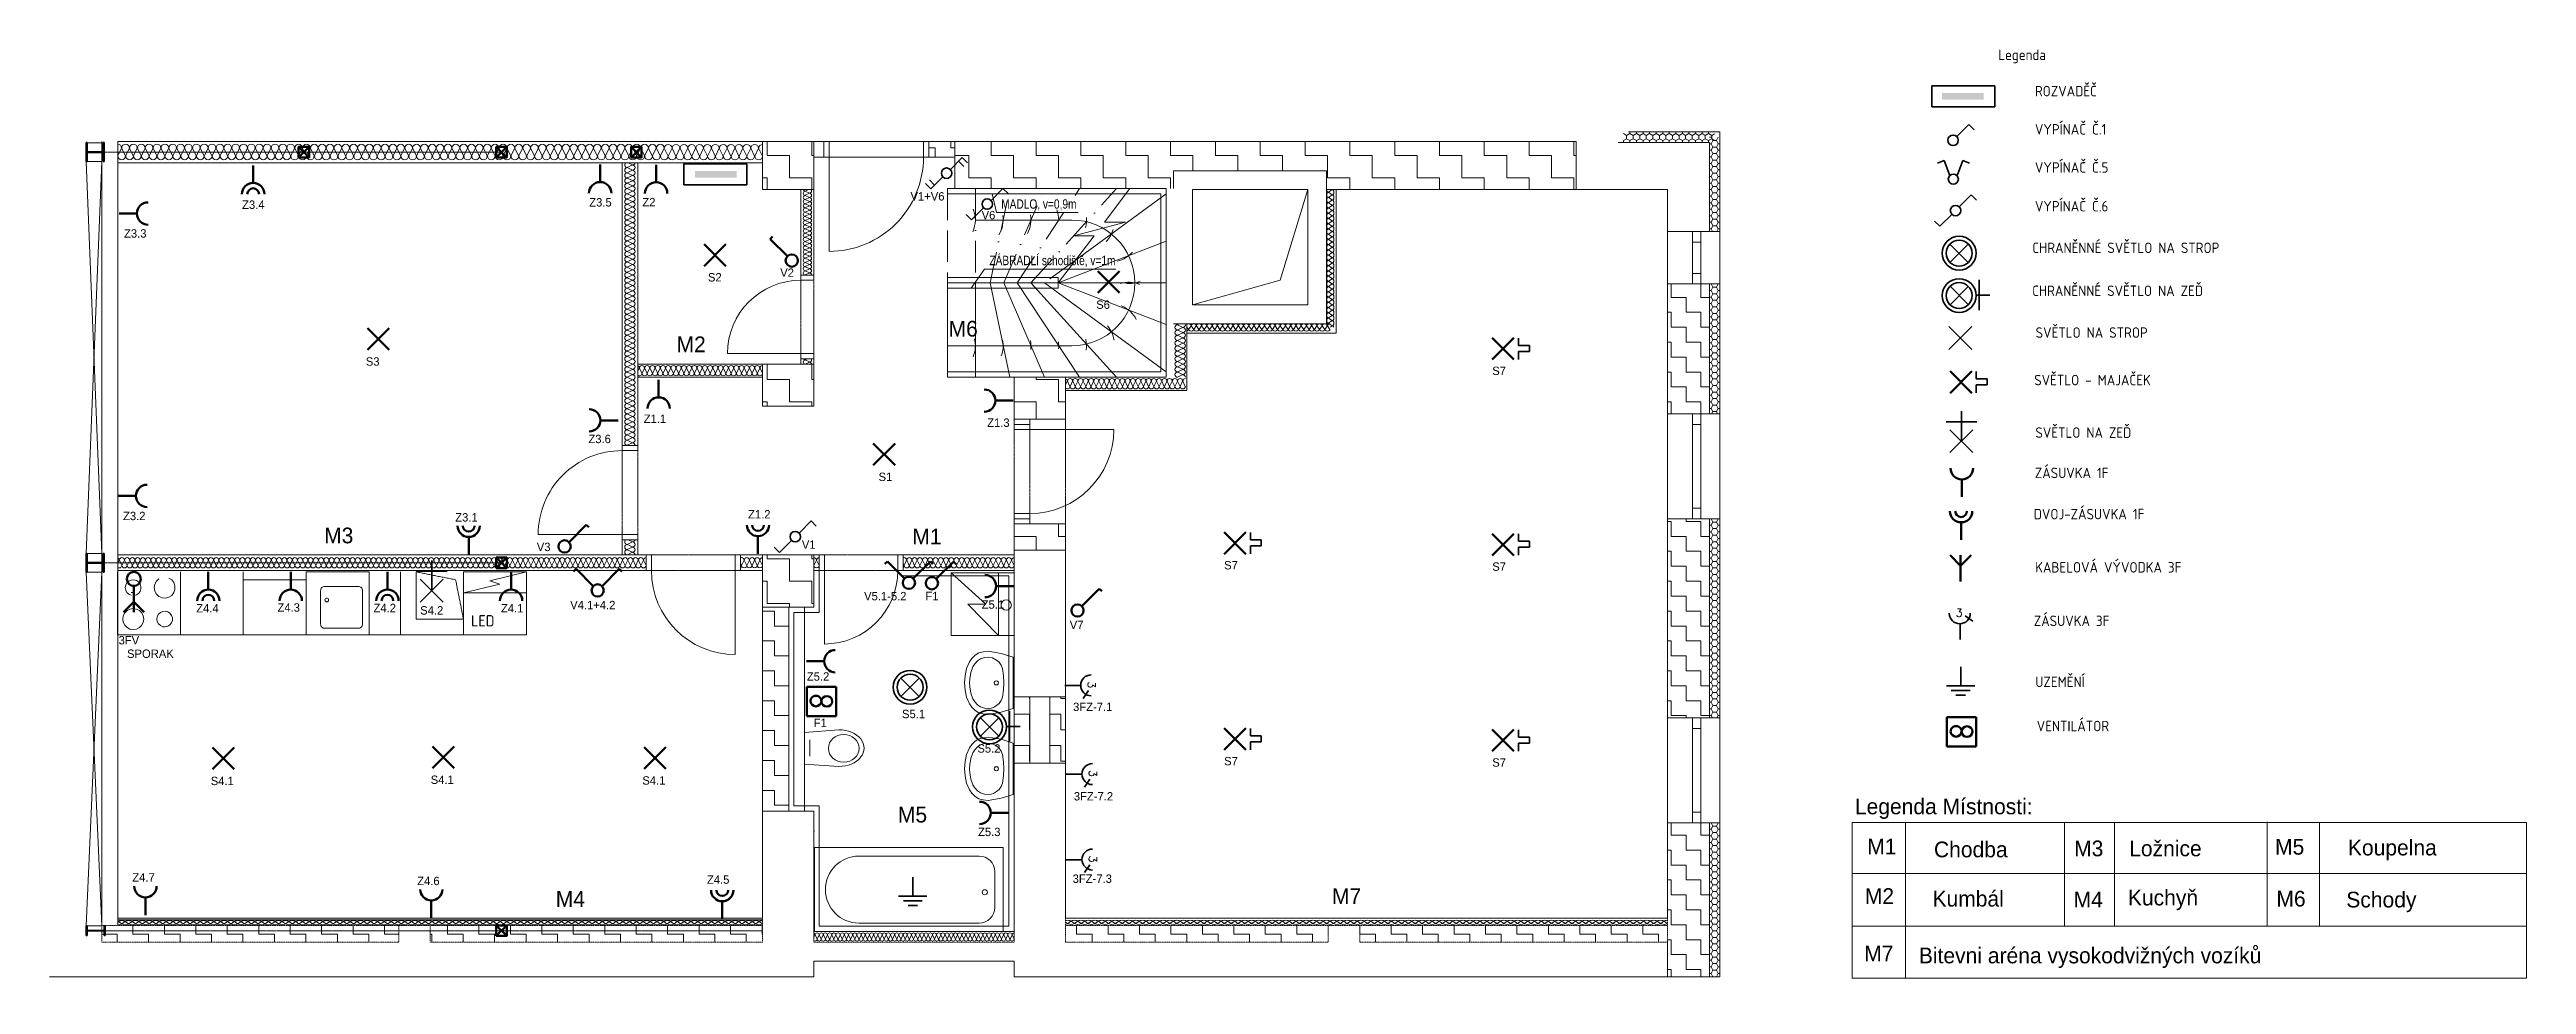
# Model space of a CAD drawing. Header units: millimetres. Extents: x -161860 to 123476, y 58544 to 168458.
# Drawn here: x -161860 to 21707, y 99152 to 168458 of the extents above; entities that cross this region are included whole.
import ezdxf
from ezdxf.enums import TextEntityAlignment as Align

# ---------------------------------------------------------------- set-up
doc = ezdxf.new("R2010")
doc.units = ezdxf.units.MM
for name, pattern in [('Carkovana', [0.21, 0.15, -0.06]), ('Carkovana 2x', [0.4, 0.3, -0.1]), ('Cerchovana 2x', [0.5, 0.3, -0.1, 0, -0.1])]:
    doc.linetypes.add(name, pattern=pattern)
for name, color, linetype, lineweight in [('_HS průvlaky', 255, 'Continuous', 5), ('_OP opláštění 1', 255, 'Continuous', 5), ('_PO popis 1', 255, 'Continuous', 5), ('_V výplně 1', 255, 'Continuous', 5), ('DPS - 5NP ZAŘIZOVÁKY', 7, 'Continuous', 25), ('DPS - OCEL SLOUPKY 5NP', 7, 'Continuous', 25), ('DPS 5NP kce návrh', 7, 'Continuous', 25), ('ELEKTRO', 7, 'Continuous', 50), ('ESI_ovladače', 1, 'Continuous', 35), ('ESI_rozpiska', 7, 'Continuous', 20), ('ESI_rozvaděč', 212, 'Continuous', 35), ('ESI_svítidla', 50, 'Continuous', 35), ('ESI_text', 121, 'Continuous', 25), ('ESI_uzem', 50, 'Continuous', 35), ('ESI_zásuvky', 92, 'Continuous', 35)]:
    doc.layers.add(name, color=color, linetype=linetype, lineweight=lineweight)
doc.styles.add('ARIAL', font='arial.ttf')
doc.styles.add('Kóta 50', font='isocp2.shx', dxfattribs={"height": 100})
doc.styles.add('Light 5.4_CT', font='isocp2.shx', dxfattribs={"height": 5.4})
doc.styles.add('ROMANS', font='romans.shx', dxfattribs={"width": 0.85, "height": 150})
pattern_1 = [(0, (-486832.1, -1652642.9), (1107.3267, 1107.3267), [1107.3267, -1107.3267]), (90, (-486832.1, -1652642.9), (-1107.3267, 1107.3267), [1107.3267, -1107.3267])]
pattern_2 = [(0, (-485724.8, -1651535.6), (1660.99, 1660.99), [1660.99, -1660.99]), (90, (-485724.8, -1651535.6), (-1660.99, 1660.99), [1660.99, -1660.99])]
pattern_3 = [(0, (-486715.6, -1652526.3), (1165.60705, 1165.60705), [1165.607, -1165.607]), (90, (-486715.6, -1652526.3), (-1165.60705, 1165.60705), [1165.607, -1165.607])]

msp = doc.modelspace()

# ---------------------------------------------------------------- texts
at = {"layer": '_HS průvlaky', "color": 7, "linetype": 'Continuous', "lineweight": 5, "style": 'Light 5.4_CT'}
msp.add_text('LED', height=839.2, rotation=360, dxfattribs=at).set_placement((-129754, 126112), align=Align.MIDDLE_CENTER)
at = {"layer": '_PO popis 1', "ltscale": 2, "attachment_point": 1, "style": 'Kóta 50'}
for s, insert, char_height in [('Legenda', (-17440, 168455), 777.1), ('ROZVADĚČ', (-14722, 165765), 777.1), ('VYPÍNAČ Č.1', (-14722, 162930), 777.07), ('VYPÍNAČ Č.5', (-14722, 160107), 777.07), ('VYPÍNAČ Č.6', (-14722, 157227), 777.07), ('CHRAN{\\Fisocp2|c238;ĚNNÉ }SVĚTLO NA STROP', (-14912, 154148), 777.07), ('CHRAN{\\Fisocp2|c238;ĚNNÉ }SVĚTLO NA ZEĎ', (-14926, 150963), 777.07), ('SVĚTLO NA STROP', (-14667, 147864), 777.07), ('SVĚTLO {\\Fisocp2|c238;- MAJAČEK}', (-14773, 144344), 777.07), ('SVĚTLO NA ZEĎ', (-14686, 140450), 777.07), ('ZÁSUVKA 1F', (-14730, 137461), 777.1), ('DVOJ-ZÁSUVKA 1F', (-14805, 134408), 777.07), ('KABELOVÁ VÝVODKA 3F', (-14703, 130463), 777.07), ('ZÁSUVKA 3F', (-14807, 126497), 777.1), ('UZEMĚNÍ', (-14696, 121973), 777.1), ('VENTILÁTOR', (-14588, 118698), 777.1)]:
    msp.add_mtext_dynamic_manual_height_columns(s, width=18156.59, gutter_width=97.1, heights=[0], dxfattribs=dict(at, insert=insert, char_height=char_height))
at = {"layer": '_V výplně 1', "linetype": 'Continuous', "lineweight": 9, "transparency": 33554687, "char_height": 699.36, "attachment_point": 2, "line_spacing_factor": 1.084337, "style": 'ARIAL'}
for s, insert, width in [('\\A1;{\\fArial|i0|b0;\\H0.090000;\\W0.769231;\\C7;RÁM R3}\\P{\\fArial|i0|b0;\\H0.090000;\\W0.769231;\\C7;HEA 180}\\P', (-149914, 159652), 3291.16), ('\\A1;{\\fArial|i0|b0;\\H0.090000;\\W0.769231;\\C7;RÁM R2}\\P{\\fArial|i0|b0;\\H0.090000;\\W0.769231;\\C7;HEA 180}\\P', (-149137, 129211), 3291.16), ('\\A1;{\\fArial|i0|b0;\\H0.090000;\\W0.769231;\\C7;RÁM R1}\\P{\\fArial|i0|b0;\\H0.090000;\\W0.769231;\\C7;IPE 180}\\P', (-143753, 99152), 3116.93)]:
    msp.add_mtext(s, dxfattribs=dict(at, insert=insert, width=width))
at = {"layer": '_V výplně 1', "linetype": 'Continuous', "lineweight": 9, "transparency": 33554687, "char_height": 699.36, "attachment_point": 1, "style": 'ARIAL'}
for s, insert, width in [('\\W0.77;MADLO, v=0,9m', (-91333, 157356), 5855.25), ('\\W0.77;ZÁBRADLÍ schodiště, v=1m', (-92205, 153172), 9629.24)]:
    msp.add_mtext(s, dxfattribs=dict(at, insert=insert, width=width))
at = {"layer": 'ELEKTRO', "lineweight": 5, "ltscale": 2}
msp.add_text('Legenda Místnosti:', height=1165.61, dxfattribs=at).set_placement((-28063, 111768))
at = {"layer": 'ESI_rozpiska', "ltscale": 2}
for s, height, p in [('M3', 1165.6, (-141510, 131854)), ('M1', 1165.6, (-97917, 131777)), ('M1', 1165.6, (-27145, 108797)), ('Chodba', 1165.6, (-22203, 108579)), ('Ložnice', 1165.6, (-7735, 108655)), ('M5', 1165.6, (3074, 108777)), ('Koupelna', 1165.6, (8474, 108717)), ('Kumbál', 1165.6, (-22313, 104930)), ('Kuchyň', 1165.6, (-7831, 105009)), ('Schody', 1165.6, (8354, 104861)), ('Bitevni aréna vysokodvižných vozíků', 1165.61, (-23323, 100720))]:
    msp.add_text(s, height=height, dxfattribs=at).set_placement(p)
at = {"layer": 'ESI_rozpiska', "ltscale": 2, "char_height": 621.7, "attachment_point": 1}
for s, width, heights, insert in [('V1+V6', 5684.95, [0], (-98054, 157887)), ('Z3.4', 3541.71, [2421], (-147591, 157267)), ('Z3.5', 3541.71, [2421], (-121862, 157443)), ('Z2', 3541.71, [2421], (-117923, 157458)), ('V6', 1792.92, [0], (-92782, 156495)), ('Z3.3', 3541.71, [2421], (-156339, 155136)), ('S2', 1792.92, [0], (-113065, 151885)), ('V2', 1792.92, [0], (-107708, 152232)), ('S6', 1792.92, [0], (-84289, 149857)), ('S3', 1792.92, [0], (-138420, 145642)), ('S7', 1920.88, [0], (-54940, 144952)), ('Z1.1', 3541.71, [2421], (-117824, 141400)), ('Z3.6', 3541.71, [2421], (-121923, 139902)), ('Z1.3', 3541.71, [2421], (-92372, 141108)), ('S1', 1675.03, [0], (-100420, 137092)), ('Z3.2', 3541.71, [2421], (-156413, 134193)), ('Z3.1', 3541.71, [2421], (-131793, 134092)), ('Z1.2', 3541.71, [2421], (-110091, 134316)), ('V3', 1792.92, [0], (-125749, 131899)), ('V1', 1792.92, [0], (-106106, 132069)), ('S7', 1920.88, [0], (-74809, 130541)), ('S7', 1920.88, [0], (-54939, 130440)), ('Z4.4', 3541.71, [2421], (-150988, 127351)), ('S4.2', 1792.92, [0], (-134390, 127195)), ('V4.1+4.2', 5663.56, [0], (-123273, 127590)), ('V5.1-5.2', 4131.07, [0], (-101492, 128250)), ('F1', 1792.92, [0], (-96943, 128261)), ('Z5.1', 3541.71, [2421], (-92778, 127627)), ('3FV', 13159.18, [0], (-156742, 124982)), ('V7', 1792.92, [0], (-86252, 126115)), ('Z5.2', 3541.71, [2421], (-105735, 122294)), ('S5.1', 1920.88, [0], (-98684, 119514)), ('3FZ-7.1', 1792.92, [0], (-86004, 120043)), ('F1', 1920.88, [0], (-105230, 118852)), ('S5.2', 1920.88, [0], (-93098, 116959)), ('S7', 1920.88, [0], (-74809, 116019)), ('S7', 1920.88, [0], (-54939, 115918)), ('S4.1', 1792.92, [0], (-149913, 114552)), ('S4.1', 1826.55, [0], (-133608, 114639)), ('S4.1', 1792.92, [0], (-117929, 114586)), ('3FZ-7.2', 1792.92, [0], (-85950, 113415)), ('Z5.3', 3541.71, [2421], (-93048, 110773)), ('Z4.7', 3541.71, [2421], (-155725, 107402)), ('Z4.6', 3541.71, [2421], (-134614, 107137)), ('Z4.5', 3541.71, [2421], (-113138, 107237)), ('3FZ-7.3', 1792.92, [0], (-86037, 107305))]:
    msp.add_mtext_dynamic_manual_height_columns(s, width=width, gutter_width=3108, heights=heights, dxfattribs=dict(at, insert=insert))
at = {"layer": 'ESI_rozpiska', "color": 0, "char_height": 1165.6, "attachment_point": 1}
for s, insert, width in [('M2', (-115392, 147187), 1631.85), ('M6', (-95232, 148345), 1942.68), ('M5', (-98988, 112324), 9812.95), ('M3', (-11816, 109820), 3039.28), ('M4', (-124344, 106071), 1497.03), ('M2', (-27328, 106288), 1631.85), ('M4', (-11855, 106025), 1687.31)]:
    msp.add_mtext(s, dxfattribs=dict(at, insert=insert, width=width))
at = {"layer": 'ESI_rozpiska', "ltscale": 2, "char_height": 621.7, "attachment_point": 1, "rotation": 360}
for s, width, insert in [('Z4.3', 3007.32, (-144967, 127407)), ('Z4.2', 3007.32, (-137850, 127371)), ('Z4.1', 621.66, (-128403, 127354))]:
    msp.add_mtext_dynamic_manual_height_columns(s, width=width, gutter_width=3108, heights=[0], dxfattribs=dict(at, insert=insert))
at = {"layer": 'ESI_rozpiska', "insert": (-156116, 123981), "char_height": 621.7, "width": 6744.98, "attachment_point": 1}
msp.add_mtext('SPORAK', dxfattribs=at)
at = {"layer": 'ESI_rozpiska', "color": 0, "char_height": 1165.6, "attachment_point": 1}
for s, insert in [('M7', (-66816, 106283)), ('M6', (3175, 106094)), ('M7', (-27375, 102025))]:
    msp.add_mtext(s, dxfattribs=dict(at, insert=insert))

# ---------------------------------------------------------------- blocks, each defined once
blk = doc.blocks.new('VZOROVÁ ČÁRA_5')
at = {"layer": 'DPS 5NP kce návrh', "color": 254, "linetype": 'Continuous', "lineweight": 13, "true_color": 0xf0f0b4, "transparency": 33554687}
for p, q in [((57.146, 233.82), (57.115, 233.837)), ((57.146, 233.787), (57.115, 233.77)), ((57.115, 233.77), (57.115, 233.753)), ((57.178, 233.853), (57.178, 233.837)), ((57.178, 233.77), (57.178, 233.753)), ((57.209, 233.82), (57.24, 233.837)), ((57.209, 233.787), (57.24, 233.77)), ((57.24, 233.853), (57.24, 233.837)), ((57.271, 233.82), (57.24, 233.837)), ((57.271, 233.787), (57.24, 233.77)), ((57.24, 233.77), (57.24, 233.753)), ((57.303, 233.853), (57.303, 233.837)), ((57.303, 233.77), (57.303, 233.753)), ((57.334, 233.82), (57.365, 233.837)), ((57.334, 233.787), (57.365, 233.77)), ((57.365, 233.853), (57.365, 233.837)), ((57.396, 233.82), (57.365, 233.837)), ((57.396, 233.787), (57.365, 233.77)), ((57.365, 233.77), (57.365, 233.753)), ((57.428, 233.853), (57.428, 233.837)), ((57.428, 233.77), (57.428, 233.753)), ((57.459, 233.82), (57.49, 233.837)), ((57.459, 233.787), (57.49, 233.77)), ((57.49, 233.853), (57.49, 233.837)), ((57.521, 233.82), (57.49, 233.837)), ((57.521, 233.787), (57.49, 233.77)), ((57.49, 233.77), (57.49, 233.753)), ((57.553, 233.853), (57.553, 233.837)), ((57.553, 233.77), (57.553, 233.753)), ((57.584, 233.82), (57.615, 233.837)), ((57.584, 233.787), (57.615, 233.77)), ((57.615, 233.853), (57.615, 233.837)), ((57.646, 233.82), (57.615, 233.837)), ((57.646, 233.787), (57.615, 233.77)), ((57.615, 233.77), (57.615, 233.753)), ((57.678, 233.853), (57.678, 233.837)), ((57.678, 233.77), (57.678, 233.753)), ((57.709, 233.82), (57.74, 233.837)), ((57.709, 233.787), (57.74, 233.77)), ((57.74, 233.853), (57.74, 233.837)), ((57.771, 233.82), (57.74, 233.837)), ((57.771, 233.787), (57.74, 233.77)), ((57.74, 233.77), (57.74, 233.753)), ((57.803, 233.853), (57.803, 233.837)), ((57.803, 233.77), (57.803, 233.753)), ((57.834, 233.82), (57.865, 233.837)), ((57.834, 233.787), (57.865, 233.77)), ((57.865, 233.853), (57.865, 233.837)), ((57.896, 233.82), (57.865, 233.837)), ((57.896, 233.787), (57.865, 233.77)), ((57.865, 233.77), (57.865, 233.753)), ((57.928, 233.853), (57.928, 233.837)), ((57.928, 233.77), (57.928, 233.753)), ((57.959, 233.82), (57.985, 233.834)), ((57.959, 233.787), (57.985, 233.773))]:
    blk.add_line(p, q, dxfattribs=at)
for points in [[(57.209, 233.82), (57.178, 233.837), (57.146, 233.82)], [(57.146, 233.82), (57.146, 233.787), (57.178, 233.77), (57.209, 233.787), (57.209, 233.82)], [(57.334, 233.82), (57.303, 233.837), (57.271, 233.82)], [(57.271, 233.82), (57.271, 233.787), (57.303, 233.77), (57.334, 233.787), (57.334, 233.82)], [(57.459, 233.82), (57.428, 233.837), (57.396, 233.82)], [(57.396, 233.82), (57.396, 233.787), (57.428, 233.77), (57.459, 233.787), (57.459, 233.82)], [(57.584, 233.82), (57.553, 233.837), (57.521, 233.82)], [(57.521, 233.82), (57.521, 233.787), (57.553, 233.77), (57.584, 233.787), (57.584, 233.82)], [(57.709, 233.82), (57.678, 233.837), (57.646, 233.82)], [(57.646, 233.82), (57.646, 233.787), (57.678, 233.77), (57.709, 233.787), (57.709, 233.82)], [(57.834, 233.82), (57.803, 233.837), (57.771, 233.82)], [(57.771, 233.82), (57.771, 233.787), (57.803, 233.77), (57.834, 233.787), (57.834, 233.82)], [(57.959, 233.82), (57.928, 233.837), (57.896, 233.82)], [(57.896, 233.82), (57.896, 233.787), (57.928, 233.77), (57.959, 233.787), (57.959, 233.82)]]:
    blk.add_lwpolyline(points, dxfattribs=at)
blk = doc.blocks.new('VZOROVÁ ČÁRA_6')
at = {"layer": 'DPS 5NP kce návrh', "color": 254, "linetype": 'Continuous', "lineweight": 13, "true_color": 0xf0f0b4, "transparency": 33554687}
for p, q in [((57.952, 233.803), (57.935, 233.803)), ((57.952, 233.741), (57.935, 233.741)), ((57.952, 233.678), (57.935, 233.678)), ((57.968, 233.772), (57.952, 233.803)), ((57.968, 233.709), (57.952, 233.678)), ((57.968, 233.647), (57.952, 233.678)), ((58.002, 233.772), (58.018, 233.803)), ((58.002, 233.709), (58.018, 233.678)), ((58.002, 233.647), (58.018, 233.678)), ((58.035, 233.741), (58.018, 233.741)), ((58.035, 233.678), (58.018, 233.678)), ((57.952, 233.616), (57.935, 233.616)), ((57.952, 233.553), (57.935, 233.553)), ((57.952, 233.491), (57.935, 233.491)), ((57.952, 233.428), (57.935, 233.428)), ((57.968, 233.584), (57.952, 233.553)), ((57.968, 233.522), (57.952, 233.553)), ((57.968, 233.459), (57.952, 233.428)), ((57.968, 233.397), (57.952, 233.428)), ((58.002, 233.584), (58.018, 233.553)), ((58.002, 233.522), (58.018, 233.553)), ((58.002, 233.459), (58.018, 233.428)), ((58.002, 233.397), (58.018, 233.428)), ((58.035, 233.616), (58.018, 233.616)), ((58.035, 233.553), (58.018, 233.553)), ((58.035, 233.491), (58.018, 233.491)), ((58.035, 233.428), (58.018, 233.428)), ((57.952, 233.366), (57.935, 233.366)), ((57.952, 233.303), (57.935, 233.303)), ((57.952, 233.241), (57.935, 233.241)), ((57.952, 233.178), (57.935, 233.178)), ((57.968, 233.334), (57.952, 233.303)), ((57.968, 233.272), (57.952, 233.303)), ((57.968, 233.209), (57.952, 233.178)), ((57.968, 233.147), (57.952, 233.178)), ((58.002, 233.334), (58.018, 233.303)), ((58.002, 233.272), (58.018, 233.303)), ((58.002, 233.209), (58.018, 233.178)), ((58.002, 233.147), (58.018, 233.178)), ((58.035, 233.366), (58.018, 233.366)), ((58.035, 233.303), (58.018, 233.303)), ((58.035, 233.241), (58.018, 233.241)), ((58.035, 233.178), (58.018, 233.178)), ((57.952, 233.116), (57.935, 233.116)), ((57.952, 233.053), (57.935, 233.053)), ((57.952, 232.991), (57.935, 232.991)), ((57.952, 232.928), (57.935, 232.928)), ((57.968, 233.084), (57.952, 233.053)), ((57.968, 233.022), (57.952, 233.053)), ((57.968, 232.959), (57.952, 232.928)), ((57.965, 232.903), (57.952, 232.928)), ((58.002, 233.084), (58.018, 233.053)), ((58.002, 233.022), (58.018, 233.053)), ((58.002, 232.959), (58.018, 232.928)), ((58.005, 232.903), (58.018, 232.928)), ((58.035, 233.116), (58.018, 233.116)), ((58.035, 233.053), (58.018, 233.053)), ((58.035, 232.991), (58.018, 232.991)), ((58.035, 232.928), (58.018, 232.928))]:
    blk.add_line(p, q, dxfattribs=at)
for points in [[(58.002, 233.772), (57.968, 233.772), (57.952, 233.741), (57.968, 233.709), (58.002, 233.709)], [(58.002, 233.647), (57.968, 233.647), (57.952, 233.616), (57.968, 233.584), (58.002, 233.584)], [(58.002, 233.709), (58.018, 233.741), (58.002, 233.772)], [(58.002, 233.584), (58.018, 233.616), (58.002, 233.647)], [(58.002, 233.522), (57.968, 233.522), (57.952, 233.491), (57.968, 233.459), (58.002, 233.459)], [(58.002, 233.397), (57.968, 233.397), (57.952, 233.366), (57.968, 233.334), (58.002, 233.334)], [(58.002, 233.459), (58.018, 233.491), (58.002, 233.522)], [(58.002, 233.334), (58.018, 233.366), (58.002, 233.397)], [(58.002, 233.272), (57.968, 233.272), (57.952, 233.241), (57.968, 233.209), (58.002, 233.209)], [(58.002, 233.209), (58.018, 233.241), (58.002, 233.272)], [(58.002, 233.147), (57.968, 233.147), (57.952, 233.116), (57.968, 233.084), (58.002, 233.084)], [(58.002, 233.022), (57.968, 233.022), (57.952, 232.991), (57.968, 232.959), (58.002, 232.959)], [(58.002, 233.084), (58.018, 233.116), (58.002, 233.147)], [(58.002, 232.959), (58.018, 232.991), (58.002, 233.022)]]:
    blk.add_lwpolyline(points, dxfattribs=at)
blk = doc.blocks.new('VZOROVÁ ČÁRA_7')
at = {"layer": 'DPS 5NP kce návrh', "color": 254, "linetype": 'Continuous', "lineweight": 13, "true_color": 0xf0f0b4, "transparency": 33554687}
for p, q in [((57.952, 232.341), (57.935, 232.341)), ((57.952, 232.278), (57.935, 232.278)), ((57.952, 232.216), (57.935, 232.216)), ((57.968, 232.31), (57.952, 232.278)), ((57.968, 232.247), (57.952, 232.278)), ((58.002, 232.31), (58.018, 232.278)), ((58.002, 232.247), (58.018, 232.278)), ((58.035, 232.341), (58.018, 232.341)), ((58.035, 232.278), (58.018, 232.278)), ((58.035, 232.216), (58.018, 232.216)), ((57.952, 232.153), (57.935, 232.153)), ((57.952, 232.091), (57.935, 232.091)), ((57.952, 232.028), (57.935, 232.028)), ((57.968, 232.185), (57.952, 232.153)), ((57.968, 232.122), (57.952, 232.153)), ((57.968, 232.06), (57.952, 232.028)), ((57.968, 231.997), (57.952, 232.028)), ((58.002, 232.185), (58.018, 232.153)), ((58.002, 232.122), (58.018, 232.153)), ((58.002, 232.06), (58.018, 232.028)), ((58.002, 231.997), (58.018, 232.028)), ((58.035, 232.153), (58.018, 232.153)), ((58.035, 232.091), (58.018, 232.091)), ((58.035, 232.028), (58.018, 232.028)), ((57.952, 231.966), (57.935, 231.966)), ((57.952, 231.903), (57.935, 231.903)), ((57.952, 231.841), (57.935, 231.841)), ((57.952, 231.778), (57.935, 231.778)), ((57.968, 231.935), (57.952, 231.903)), ((57.968, 231.872), (57.952, 231.903)), ((57.968, 231.81), (57.952, 231.778)), ((57.968, 231.747), (57.952, 231.778)), ((58.002, 231.935), (58.018, 231.903)), ((58.002, 231.872), (58.018, 231.903)), ((58.002, 231.81), (58.018, 231.778)), ((58.002, 231.747), (58.018, 231.778)), ((58.035, 231.966), (58.018, 231.966)), ((58.035, 231.903), (58.018, 231.903)), ((58.035, 231.841), (58.018, 231.841)), ((58.035, 231.778), (58.018, 231.778)), ((57.952, 231.716), (57.935, 231.716)), ((57.952, 231.653), (57.935, 231.653)), ((57.952, 231.591), (57.935, 231.591)), ((57.952, 231.528), (57.935, 231.528)), ((57.968, 231.685), (57.952, 231.653)), ((57.968, 231.622), (57.952, 231.653)), ((57.968, 231.56), (57.952, 231.528)), ((57.968, 231.497), (57.952, 231.528)), ((58.002, 231.685), (58.018, 231.653)), ((58.002, 231.622), (58.018, 231.653)), ((58.002, 231.56), (58.018, 231.528)), ((58.002, 231.497), (58.018, 231.528)), ((58.035, 231.716), (58.018, 231.716)), ((58.035, 231.653), (58.018, 231.653)), ((58.035, 231.591), (58.018, 231.591)), ((58.035, 231.528), (58.018, 231.528)), ((57.952, 231.466), (57.935, 231.466)), ((57.952, 231.403), (57.935, 231.403)), ((57.952, 231.341), (57.935, 231.341)), ((57.952, 231.278), (57.935, 231.278)), ((57.968, 231.435), (57.952, 231.403)), ((57.968, 231.372), (57.952, 231.403)), ((57.968, 231.31), (57.952, 231.278)), ((57.968, 231.247), (57.952, 231.278)), ((58.002, 231.435), (58.018, 231.403)), ((58.002, 231.372), (58.018, 231.403)), ((58.002, 231.31), (58.018, 231.278)), ((58.002, 231.247), (58.018, 231.278)), ((58.035, 231.466), (58.018, 231.466)), ((58.035, 231.403), (58.018, 231.403)), ((58.035, 231.341), (58.018, 231.341)), ((58.035, 231.278), (58.018, 231.278)), ((57.952, 231.216), (57.935, 231.216)), ((57.968, 231.185), (57.957, 231.163)), ((58.002, 231.185), (58.013, 231.163)), ((58.035, 231.216), (58.018, 231.216))]:
    blk.add_line(p, q, dxfattribs=at)
for points in [[(57.952, 232.403), (57.936, 232.403), (57.935, 232.403)], [(57.968, 232.372), (57.952, 232.403), (57.952, 232.403)], [(58.002, 232.372), (57.968, 232.372), (57.952, 232.341), (57.968, 232.31), (58.002, 232.31)], [(58.002, 232.247), (57.968, 232.247), (57.952, 232.216), (57.968, 232.185), (58.002, 232.185)], [(58.002, 232.372), (58.018, 232.403), (58.018, 232.403)], [(58.002, 232.31), (58.018, 232.341), (58.002, 232.372)], [(58.002, 232.185), (58.018, 232.216), (58.002, 232.247)], [(58.002, 232.122), (57.968, 232.122), (57.952, 232.091), (57.968, 232.06), (58.002, 232.06)], [(58.002, 231.997), (57.968, 231.997), (57.952, 231.966), (57.968, 231.935), (58.002, 231.935)], [(58.002, 232.06), (58.018, 232.091), (58.002, 232.122)], [(58.002, 231.935), (58.018, 231.966), (58.002, 231.997)], [(58.002, 231.872), (57.968, 231.872), (57.952, 231.841), (57.968, 231.81), (58.002, 231.81)], [(58.002, 231.747), (57.968, 231.747), (57.952, 231.716), (57.968, 231.685), (58.002, 231.685)], [(58.002, 231.81), (58.018, 231.841), (58.002, 231.872)], [(58.002, 231.685), (58.018, 231.716), (58.002, 231.747)], [(58.002, 231.622), (57.968, 231.622), (57.952, 231.591), (57.968, 231.56), (58.002, 231.56)], [(58.002, 231.56), (58.018, 231.591), (58.002, 231.622)], [(58.002, 231.497), (57.968, 231.497), (57.952, 231.466), (57.968, 231.435), (58.002, 231.435)], [(58.002, 231.372), (57.968, 231.372), (57.952, 231.341), (57.968, 231.31), (58.002, 231.31)], [(58.002, 231.435), (58.018, 231.466), (58.002, 231.497)], [(58.002, 231.31), (58.018, 231.341), (58.002, 231.372)], [(58.002, 231.247), (57.968, 231.247), (57.952, 231.216), (57.968, 231.185), (58.002, 231.185)], [(58.002, 231.185), (58.018, 231.216), (58.002, 231.247)]]:
    blk.add_lwpolyline(points, dxfattribs=at)
blk = doc.blocks.new('VZOROVÁ ČÁRA_8')
at = {"layer": 'DPS 5NP kce návrh', "color": 254, "linetype": 'Continuous', "lineweight": 13, "true_color": 0xf0f0b4, "transparency": 33554687}
for p, q in [((57.952, 230.163), (57.935, 230.163)), ((57.952, 230.101), (57.935, 230.101)), ((57.968, 230.132), (57.952, 230.163)), ((58.035, 230.101), (58.018, 230.101)), ((57.952, 230.038), (57.935, 230.038)), ((57.952, 229.976), (57.935, 229.976)), ((57.952, 229.913), (57.935, 229.913)), ((57.952, 229.851), (57.935, 229.851)), ((57.968, 230.069), (57.952, 230.038)), ((57.968, 230.007), (57.952, 230.038)), ((57.968, 229.944), (57.952, 229.913)), ((57.968, 229.882), (57.952, 229.913)), ((58.002, 230.069), (58.018, 230.038)), ((58.002, 230.007), (58.018, 230.038)), ((58.002, 229.944), (58.018, 229.913)), ((58.002, 229.882), (58.018, 229.913)), ((58.035, 230.038), (58.018, 230.038)), ((58.035, 229.976), (58.018, 229.976)), ((58.035, 229.913), (58.018, 229.913)), ((58.035, 229.851), (58.018, 229.851)), ((57.952, 229.788), (57.935, 229.788)), ((57.952, 229.726), (57.935, 229.726)), ((57.952, 229.663), (57.935, 229.663)), ((57.968, 229.819), (57.952, 229.788)), ((57.968, 229.757), (57.952, 229.788)), ((57.968, 229.694), (57.952, 229.663)), ((57.968, 229.632), (57.952, 229.663)), ((58.002, 229.819), (58.018, 229.788)), ((58.002, 229.757), (58.018, 229.788)), ((58.002, 229.694), (58.018, 229.663)), ((58.002, 229.632), (58.018, 229.663)), ((58.035, 229.788), (58.018, 229.788)), ((58.035, 229.726), (58.018, 229.726)), ((58.035, 229.663), (58.018, 229.663)), ((57.952, 229.601), (57.935, 229.601)), ((57.952, 229.538), (57.935, 229.538)), ((57.952, 229.476), (57.935, 229.476)), ((57.952, 229.413), (57.935, 229.413)), ((57.968, 229.569), (57.952, 229.538)), ((57.968, 229.507), (57.952, 229.538)), ((57.968, 229.444), (57.952, 229.413)), ((57.968, 229.382), (57.952, 229.413)), ((58.002, 229.569), (58.018, 229.538)), ((58.002, 229.507), (58.018, 229.538)), ((58.002, 229.444), (58.018, 229.413)), ((58.002, 229.382), (58.018, 229.413)), ((58.035, 229.601), (58.018, 229.601)), ((58.035, 229.538), (58.018, 229.538)), ((58.035, 229.476), (58.018, 229.476)), ((58.035, 229.413), (58.018, 229.413)), ((57.952, 229.351), (57.935, 229.351)), ((57.952, 229.288), (57.935, 229.288)), ((57.952, 229.226), (57.935, 229.226)), ((57.952, 229.163), (57.935, 229.163)), ((57.968, 229.319), (57.952, 229.288)), ((57.968, 229.257), (57.952, 229.288)), ((57.968, 229.194), (57.952, 229.163)), ((57.968, 229.132), (57.952, 229.163)), ((58.002, 229.319), (58.018, 229.288)), ((58.002, 229.257), (58.018, 229.288)), ((58.002, 229.194), (58.018, 229.163)), ((58.002, 229.132), (58.018, 229.163)), ((58.035, 229.351), (58.018, 229.351)), ((58.035, 229.288), (58.018, 229.288)), ((58.035, 229.226), (58.018, 229.226)), ((58.035, 229.163), (58.018, 229.163)), ((57.952, 229.101), (57.935, 229.101)), ((57.952, 229.038), (57.935, 229.038)), ((57.952, 228.976), (57.935, 228.976)), ((57.952, 228.913), (57.935, 228.913)), ((57.968, 229.069), (57.952, 229.038)), ((57.968, 229.007), (57.952, 229.038)), ((57.968, 228.944), (57.952, 228.913)), ((57.968, 228.882), (57.952, 228.913)), ((58.002, 229.069), (58.018, 229.038)), ((58.002, 229.007), (58.018, 229.038)), ((58.002, 228.944), (58.018, 228.913)), ((58.002, 228.882), (58.018, 228.913)), ((58.035, 229.101), (58.018, 229.101)), ((58.035, 229.038), (58.018, 229.038)), ((58.035, 228.976), (58.018, 228.976)), ((58.035, 228.913), (58.018, 228.913)), ((57.952, 228.851), (57.935, 228.851)), ((57.952, 228.788), (57.935, 228.788)), ((57.952, 228.726), (57.935, 228.726)), ((57.968, 228.819), (57.952, 228.788)), ((57.968, 228.757), (57.952, 228.788)), ((57.968, 228.694), (57.952, 228.663)), ((58.002, 228.819), (58.018, 228.788)), ((58.002, 228.757), (58.018, 228.788)), ((58.002, 228.694), (58.018, 228.663)), ((58.035, 228.851), (58.018, 228.851)), ((58.035, 228.788), (58.018, 228.788)), ((58.035, 228.726), (58.018, 228.726)), ((57.952, 228.663), (57.935, 228.663)), ((57.952, 228.601), (57.935, 228.601)), ((57.952, 228.538), (57.935, 228.538)), ((57.952, 228.476), (57.935, 228.476)), ((57.968, 228.632), (57.952, 228.663)), ((57.968, 228.569), (57.952, 228.538)), ((57.968, 228.507), (57.952, 228.538)), ((57.968, 228.444), (57.952, 228.413)), ((58.002, 228.632), (58.018, 228.663)), ((58.002, 228.569), (58.018, 228.538)), ((58.002, 228.507), (58.018, 228.538)), ((58.002, 228.444), (58.018, 228.413)), ((58.035, 228.663), (58.018, 228.663)), ((58.035, 228.601), (58.018, 228.601)), ((58.035, 228.538), (58.018, 228.538)), ((58.035, 228.476), (58.018, 228.476)), ((57.952, 228.413), (57.935, 228.413)), ((57.952, 228.351), (57.935, 228.351)), ((57.952, 228.288), (57.935, 228.288)), ((57.968, 228.382), (57.952, 228.413)), ((57.968, 228.319), (57.952, 228.288)), ((57.965, 228.263), (57.952, 228.288)), ((58.002, 228.382), (58.018, 228.413)), ((58.002, 228.319), (58.018, 228.288)), ((58.005, 228.263), (58.018, 228.288)), ((58.035, 228.413), (58.018, 228.413)), ((58.035, 228.351), (58.018, 228.351)), ((58.035, 228.288), (58.018, 228.288))]:
    blk.add_line(p, q, dxfattribs=at)
for points in [[(58.002, 230.132), (57.968, 230.132), (57.952, 230.101), (57.968, 230.069), (58.002, 230.069)], [(58.002, 230.132), (58.018, 230.163), (58.018, 230.163)], [(58.002, 230.069), (58.018, 230.101), (58.002, 230.132)], [(58.002, 230.007), (57.968, 230.007), (57.952, 229.976), (57.968, 229.944), (58.002, 229.944)], [(58.002, 229.882), (57.968, 229.882), (57.952, 229.851), (57.968, 229.819), (58.002, 229.819)], [(58.002, 229.944), (58.018, 229.976), (58.002, 230.007)], [(58.002, 229.819), (58.018, 229.851), (58.002, 229.882)], [(58.002, 229.757), (57.968, 229.757), (57.952, 229.726), (57.968, 229.694), (58.002, 229.694)], [(58.002, 229.632), (57.968, 229.632), (57.952, 229.601), (57.968, 229.569), (58.002, 229.569)], [(58.002, 229.694), (58.018, 229.726), (58.002, 229.757)], [(58.002, 229.569), (58.018, 229.601), (58.002, 229.632)], [(58.002, 229.507), (57.968, 229.507), (57.952, 229.476), (57.968, 229.444), (58.002, 229.444)], [(58.002, 229.382), (57.968, 229.382), (57.952, 229.351), (57.968, 229.319), (58.002, 229.319)], [(58.002, 229.444), (58.018, 229.476), (58.002, 229.507)], [(58.002, 229.319), (58.018, 229.351), (58.002, 229.382)], [(58.002, 229.257), (57.968, 229.257), (57.952, 229.226), (57.968, 229.194), (58.002, 229.194)], [(58.002, 229.194), (58.018, 229.226), (58.002, 229.257)], [(58.002, 229.132), (57.968, 229.132), (57.952, 229.101), (57.968, 229.069), (58.002, 229.069)], [(58.002, 229.007), (57.968, 229.007), (57.952, 228.976), (57.968, 228.944), (58.002, 228.944)], [(58.002, 229.069), (58.018, 229.101), (58.002, 229.132)], [(58.002, 228.944), (58.018, 228.976), (58.002, 229.007)], [(58.002, 228.882), (57.968, 228.882), (57.952, 228.851), (57.968, 228.819), (58.002, 228.819)], [(58.002, 228.757), (57.968, 228.757), (57.952, 228.726), (57.968, 228.694), (58.002, 228.694)], [(58.002, 228.819), (58.018, 228.851), (58.002, 228.882)], [(58.002, 228.694), (58.018, 228.726), (58.002, 228.757)], [(58.002, 228.632), (57.968, 228.632), (57.952, 228.601), (57.968, 228.569), (58.002, 228.569)], [(58.002, 228.507), (57.968, 228.507), (57.952, 228.476), (57.968, 228.444), (58.002, 228.444)], [(58.002, 228.569), (58.018, 228.601), (58.002, 228.632)], [(58.002, 228.444), (58.018, 228.476), (58.002, 228.507)], [(58.002, 228.382), (57.968, 228.382), (57.952, 228.351), (57.968, 228.319), (58.002, 228.319)], [(58.002, 228.319), (58.018, 228.351), (58.002, 228.382)]]:
    blk.add_lwpolyline(points, dxfattribs=at)
blk = doc.blocks.new('VZOROVÁ ČÁRA_9')
at = {"layer": 'DPS 5NP kce návrh', "color": 254, "linetype": 'Continuous', "lineweight": 13, "true_color": 0xf0f0b4, "transparency": 33554687}
for p, q in [((57.952, 227.263), (57.935, 227.263)), ((57.968, 227.232), (57.952, 227.263)), ((57.952, 227.201), (57.935, 227.201)), ((57.952, 227.138), (57.935, 227.138)), ((57.952, 227.076), (57.935, 227.076)), ((57.968, 227.17), (57.952, 227.138)), ((57.968, 227.107), (57.952, 227.138)), ((57.968, 227.045), (57.952, 227.013)), ((58.002, 227.17), (58.018, 227.138)), ((58.002, 227.107), (58.018, 227.138)), ((58.002, 227.045), (58.018, 227.013)), ((58.035, 227.201), (58.018, 227.201)), ((58.035, 227.138), (58.018, 227.138)), ((58.035, 227.076), (58.018, 227.076)), ((57.952, 227.013), (57.935, 227.013)), ((57.952, 226.951), (57.935, 226.951)), ((57.952, 226.888), (57.935, 226.888)), ((57.952, 226.826), (57.935, 226.826)), ((57.968, 226.982), (57.952, 227.013)), ((57.968, 226.92), (57.952, 226.888)), ((57.968, 226.857), (57.952, 226.888)), ((57.968, 226.795), (57.952, 226.763)), ((58.002, 226.982), (58.018, 227.013)), ((58.002, 226.92), (58.018, 226.888)), ((58.002, 226.857), (58.018, 226.888)), ((58.002, 226.795), (58.018, 226.763)), ((58.035, 227.013), (58.018, 227.013)), ((58.035, 226.951), (58.018, 226.951)), ((58.035, 226.888), (58.018, 226.888)), ((58.035, 226.826), (58.018, 226.826)), ((57.952, 226.763), (57.935, 226.763)), ((57.952, 226.701), (57.935, 226.701)), ((57.952, 226.638), (57.935, 226.638)), ((57.952, 226.576), (57.935, 226.576)), ((57.968, 226.732), (57.952, 226.763)), ((57.968, 226.67), (57.952, 226.638)), ((57.968, 226.607), (57.952, 226.638)), ((57.968, 226.545), (57.952, 226.513)), ((58.002, 226.732), (58.018, 226.763)), ((58.002, 226.67), (58.018, 226.638)), ((58.002, 226.607), (58.018, 226.638)), ((58.002, 226.545), (58.018, 226.513)), ((58.035, 226.763), (58.018, 226.763)), ((58.035, 226.701), (58.018, 226.701)), ((58.035, 226.638), (58.018, 226.638)), ((58.035, 226.576), (58.018, 226.576)), ((57.952, 226.513), (57.935, 226.513)), ((57.952, 226.451), (57.935, 226.451)), ((57.952, 226.388), (57.935, 226.388)), ((57.952, 226.326), (57.935, 226.326)), ((57.968, 226.482), (57.952, 226.513)), ((57.968, 226.42), (57.952, 226.388)), ((57.968, 226.357), (57.952, 226.388)), ((58.002, 226.482), (58.018, 226.513)), ((58.002, 226.42), (58.018, 226.388)), ((58.002, 226.357), (58.018, 226.388)), ((58.035, 226.513), (58.018, 226.513)), ((58.035, 226.451), (58.018, 226.451)), ((58.035, 226.388), (58.018, 226.388)), ((58.035, 226.326), (58.018, 226.326)), ((57.952, 226.263), (57.935, 226.263)), ((57.952, 226.201), (57.935, 226.201)), ((57.952, 226.138), (57.935, 226.138)), ((57.952, 226.076), (57.935, 226.076)), ((57.968, 226.295), (57.952, 226.263)), ((57.968, 226.232), (57.952, 226.263)), ((57.968, 226.17), (57.952, 226.138)), ((57.968, 226.107), (57.952, 226.138)), ((58.002, 226.295), (58.018, 226.263)), ((58.002, 226.232), (58.018, 226.263)), ((58.002, 226.17), (58.018, 226.138)), ((58.002, 226.107), (58.018, 226.138)), ((58.035, 226.263), (58.018, 226.263)), ((58.035, 226.201), (58.018, 226.201)), ((58.035, 226.138), (58.018, 226.138)), ((58.035, 226.076), (58.018, 226.076)), ((57.952, 226.013), (57.935, 226.013)), ((57.952, 225.951), (57.935, 225.951)), ((57.952, 225.888), (57.935, 225.888)), ((57.968, 226.045), (57.952, 226.013)), ((57.968, 225.982), (57.952, 226.013)), ((57.968, 225.92), (57.952, 225.888)), ((57.968, 225.857), (57.952, 225.888)), ((58.002, 226.045), (58.018, 226.013)), ((58.002, 225.982), (58.018, 226.013)), ((58.002, 225.92), (58.018, 225.888)), ((58.002, 225.857), (58.018, 225.888)), ((58.035, 226.013), (58.018, 226.013)), ((58.035, 225.951), (58.018, 225.951)), ((58.035, 225.888), (58.018, 225.888)), ((57.952, 225.826), (57.935, 225.826)), ((57.968, 225.795), (57.968, 225.793)), ((58.002, 225.795), (58.003, 225.793)), ((58.035, 225.826), (58.018, 225.826))]:
    blk.add_line(p, q, dxfattribs=at)
for points in [[(58.002, 227.232), (58.018, 227.263), (58.018, 227.263)], [(58.002, 227.232), (57.968, 227.232), (57.952, 227.201), (57.968, 227.17), (58.002, 227.17)], [(58.002, 227.107), (57.968, 227.107), (57.952, 227.076), (57.968, 227.045), (58.002, 227.045)], [(58.002, 227.17), (58.018, 227.201), (58.002, 227.232)], [(58.002, 227.045), (58.018, 227.076), (58.002, 227.107)], [(58.002, 226.982), (57.968, 226.982), (57.952, 226.951), (57.968, 226.92), (58.002, 226.92)], [(58.002, 226.857), (57.968, 226.857), (57.952, 226.826), (57.968, 226.795), (58.002, 226.795)], [(58.002, 226.92), (58.018, 226.951), (58.002, 226.982)], [(58.002, 226.795), (58.018, 226.826), (58.002, 226.857)], [(58.002, 226.732), (57.968, 226.732), (57.952, 226.701), (57.968, 226.67), (58.002, 226.67)], [(58.002, 226.607), (57.968, 226.607), (57.952, 226.576), (57.968, 226.545), (58.002, 226.545)], [(58.002, 226.67), (58.018, 226.701), (58.002, 226.732)], [(58.002, 226.545), (58.018, 226.576), (58.002, 226.607)], [(58.002, 226.482), (57.968, 226.482), (57.952, 226.451), (57.968, 226.42), (58.002, 226.42)], [(58.002, 226.357), (57.968, 226.357), (57.952, 226.326), (57.968, 226.295), (58.002, 226.295)], [(58.002, 226.42), (58.018, 226.451), (58.002, 226.482)], [(58.002, 226.295), (58.018, 226.326), (58.002, 226.357)], [(58.002, 226.232), (57.968, 226.232), (57.952, 226.201), (57.968, 226.17), (58.002, 226.17)], [(58.002, 226.107), (57.968, 226.107), (57.952, 226.076), (57.968, 226.045), (58.002, 226.045)], [(58.002, 226.17), (58.018, 226.201), (58.002, 226.232)], [(58.002, 226.045), (58.018, 226.076), (58.002, 226.107)], [(58.002, 225.982), (57.968, 225.982), (57.952, 225.951), (57.968, 225.92), (58.002, 225.92)], [(58.002, 225.857), (57.968, 225.857), (57.952, 225.826), (57.968, 225.795), (58.002, 225.795)], [(58.002, 225.92), (58.018, 225.951), (58.002, 225.982)], [(58.002, 225.795), (58.018, 225.826), (58.002, 225.857)]]:
    blk.add_lwpolyline(points, dxfattribs=at)
blk = doc.blocks.new('VZOROVÁ ČÁRA_11')
at = {"layer": 'DPS 5NP kce návrh', "color": 254, "linetype": 'Continuous', "lineweight": 13, "true_color": 0xf0f0b4, "transparency": 33554687}
for p, q in [((47.615, 229.919), (47.665, 229.943)), ((47.665, 229.894), (47.615, 229.918)), ((47.615, 229.869), (47.665, 229.893)), ((47.665, 229.844), (47.615, 229.868)), ((47.665, 229.944), (47.625, 229.963)), ((47.615, 229.819), (47.665, 229.843))]:
    blk.add_line(p, q, dxfattribs=at)
for centre, start, end in [((47.615, 229.943), 125.2649, 270.0001), ((47.615, 229.893), 90.0001, 270.0001), ((47.615, 229.843), 90.0001, 270.0001), ((47.665, 229.968), 270.0001, 348.2339), ((47.665, 229.918), 0.0001, 90.0001), ((47.665, 229.918), 270.0001, 0.0001), ((47.665, 229.868), 0.0001, 90.0001), ((47.665, 229.868), 270.0001, 0.0001), ((47.665, 229.818), 0.0001, 90.0001)]:
    blk.add_arc(centre, 0.0245, start, end, dxfattribs=at)
blk = doc.blocks.new('VZOROVÁ ČÁRA_12')
at = {"layer": 'DPS 5NP kce návrh', "color": 254, "linetype": 'Continuous', "lineweight": 13, "true_color": 0xf0f0b4, "transparency": 33554687}
for p, q in [((47.615, 233.514), (47.665, 233.538)), ((47.665, 233.489), (47.615, 233.513)), ((47.615, 233.464), (47.665, 233.488)), ((47.665, 233.439), (47.615, 233.463)), ((47.615, 233.414), (47.665, 233.438)), ((47.665, 233.389), (47.615, 233.413)), ((47.665, 233.539), (47.625, 233.558)), ((47.615, 233.364), (47.665, 233.388)), ((47.665, 233.339), (47.615, 233.363)), ((47.615, 233.314), (47.665, 233.338)), ((47.665, 233.289), (47.615, 233.313)), ((47.615, 233.264), (47.665, 233.288)), ((47.665, 233.239), (47.615, 233.263)), ((47.615, 233.214), (47.665, 233.238)), ((47.665, 233.189), (47.615, 233.213)), ((47.615, 233.164), (47.665, 233.188)), ((47.665, 233.139), (47.615, 233.163)), ((47.615, 233.114), (47.665, 233.138)), ((47.665, 233.089), (47.615, 233.113)), ((47.615, 233.064), (47.665, 233.088)), ((47.665, 233.039), (47.615, 233.063)), ((47.615, 233.014), (47.665, 233.038)), ((47.665, 232.989), (47.615, 233.013)), ((47.615, 232.964), (47.665, 232.988)), ((47.665, 232.939), (47.615, 232.963)), ((47.615, 232.914), (47.665, 232.938)), ((47.665, 232.889), (47.615, 232.913)), ((47.615, 232.864), (47.665, 232.888)), ((47.665, 232.839), (47.615, 232.863)), ((47.615, 232.814), (47.665, 232.838)), ((47.665, 232.789), (47.615, 232.813)), ((47.615, 232.764), (47.665, 232.788)), ((47.665, 232.739), (47.615, 232.763)), ((47.615, 232.714), (47.665, 232.738)), ((47.665, 232.689), (47.615, 232.713)), ((47.615, 232.664), (47.665, 232.688)), ((47.665, 232.639), (47.615, 232.663)), ((47.615, 232.614), (47.665, 232.638)), ((47.665, 232.589), (47.615, 232.613)), ((47.615, 232.564), (47.665, 232.588)), ((47.665, 232.539), (47.615, 232.563)), ((47.615, 232.514), (47.665, 232.538)), ((47.665, 232.489), (47.615, 232.513)), ((47.615, 232.464), (47.665, 232.488)), ((47.665, 232.439), (47.615, 232.463)), ((47.615, 232.414), (47.665, 232.438)), ((47.665, 232.389), (47.615, 232.413)), ((47.615, 232.364), (47.665, 232.388)), ((47.665, 232.339), (47.615, 232.363)), ((47.615, 232.314), (47.665, 232.338)), ((47.665, 232.289), (47.615, 232.313)), ((47.615, 232.264), (47.665, 232.288)), ((47.665, 232.239), (47.615, 232.263)), ((47.615, 232.214), (47.665, 232.238)), ((47.665, 232.189), (47.615, 232.213)), ((47.615, 232.164), (47.665, 232.188)), ((47.665, 232.139), (47.615, 232.163)), ((47.615, 232.114), (47.665, 232.138)), ((47.665, 232.089), (47.615, 232.113)), ((47.615, 232.064), (47.665, 232.088)), ((47.665, 232.039), (47.615, 232.063)), ((47.615, 232.014), (47.665, 232.038)), ((47.665, 231.989), (47.615, 232.013)), ((47.615, 231.964), (47.665, 231.988)), ((47.665, 231.939), (47.615, 231.963)), ((47.615, 231.914), (47.665, 231.938)), ((47.665, 231.889), (47.615, 231.913)), ((47.615, 231.864), (47.665, 231.888)), ((47.665, 231.839), (47.615, 231.863)), ((47.615, 231.814), (47.665, 231.838)), ((47.665, 231.789), (47.615, 231.813)), ((47.615, 231.764), (47.665, 231.788)), ((47.665, 231.739), (47.615, 231.763)), ((47.615, 231.714), (47.665, 231.738)), ((47.665, 231.689), (47.615, 231.713)), ((47.615, 231.664), (47.665, 231.688)), ((47.665, 231.639), (47.615, 231.663)), ((47.615, 231.614), (47.665, 231.638)), ((47.665, 231.589), (47.615, 231.613)), ((47.615, 231.564), (47.665, 231.588)), ((47.665, 231.539), (47.615, 231.563)), ((47.615, 231.514), (47.665, 231.538)), ((47.665, 231.489), (47.615, 231.513)), ((47.615, 231.464), (47.665, 231.488)), ((47.665, 231.439), (47.615, 231.463)), ((47.615, 231.414), (47.665, 231.438)), ((47.665, 231.389), (47.615, 231.413)), ((47.615, 231.364), (47.665, 231.388)), ((47.665, 231.339), (47.615, 231.363)), ((47.615, 231.314), (47.665, 231.338)), ((47.665, 231.289), (47.615, 231.313)), ((47.615, 231.264), (47.665, 231.288)), ((47.665, 231.239), (47.615, 231.263)), ((47.615, 231.214), (47.665, 231.238)), ((47.665, 231.189), (47.615, 231.213)), ((47.615, 231.164), (47.665, 231.188)), ((47.665, 231.139), (47.615, 231.163)), ((47.615, 231.114), (47.665, 231.138)), ((47.665, 231.089), (47.615, 231.113)), ((47.615, 231.064), (47.665, 231.088)), ((47.665, 231.039), (47.615, 231.063)), ((47.615, 231.014), (47.665, 231.038)), ((47.665, 230.989), (47.615, 231.013)), ((47.615, 230.964), (47.665, 230.988)), ((47.665, 230.939), (47.615, 230.963)), ((47.615, 230.914), (47.665, 230.938)), ((47.665, 230.889), (47.615, 230.913)), ((47.615, 230.864), (47.665, 230.888))]:
    blk.add_line(p, q, dxfattribs=at)
for centre, start, end in [((47.615, 233.538), 125.2839, 270), ((47.615, 233.488), 90, 270), ((47.615, 233.438), 90, 270), ((47.615, 233.388), 90, 270), ((47.665, 233.563), 270, 348.2225), ((47.665, 233.513), 0, 90), ((47.665, 233.513), 270, 0), ((47.665, 233.463), 0, 90), ((47.665, 233.463), 270, 0), ((47.665, 233.413), 0, 90), ((47.665, 233.413), 270, 0), ((47.615, 233.338), 90, 270), ((47.615, 233.288), 90, 270), ((47.615, 233.238), 90, 270), ((47.615, 233.188), 90, 270), ((47.615, 233.138), 90, 270), ((47.665, 233.363), 0, 90), ((47.665, 233.363), 270, 0), ((47.665, 233.313), 0, 90), ((47.665, 233.313), 270, 0), ((47.665, 233.263), 0, 90), ((47.665, 233.263), 270, 0), ((47.665, 233.213), 0, 90), ((47.665, 233.213), 270, 0), ((47.665, 233.163), 0, 90), ((47.665, 233.163), 270, 0), ((47.615, 233.088), 90, 270), ((47.615, 233.038), 90, 270), ((47.615, 232.988), 90, 270), ((47.615, 232.938), 90, 270), ((47.665, 233.113), 0, 90), ((47.665, 233.113), 270, 0), ((47.665, 233.063), 0, 90), ((47.665, 233.063), 270, 0), ((47.665, 233.013), 0, 90), ((47.665, 233.013), 270, 0), ((47.665, 232.963), 0, 90), ((47.665, 232.963), 270, 0), ((47.665, 232.913), 0, 90), ((47.615, 232.888), 90, 270), ((47.615, 232.838), 90, 270), ((47.615, 232.788), 90, 270), ((47.615, 232.738), 90, 270), ((47.615, 232.688), 90, 270), ((47.665, 232.913), 270, 0), ((47.665, 232.863), 0, 90), ((47.665, 232.863), 270, 0), ((47.665, 232.813), 0, 90), ((47.665, 232.813), 270, 0), ((47.665, 232.763), 0, 90), ((47.665, 232.763), 270, 0), ((47.665, 232.713), 0, 90), ((47.665, 232.713), 270, 0), ((47.665, 232.663), 0, 90), ((47.615, 232.638), 90, 270), ((47.615, 232.588), 90, 270), ((47.615, 232.538), 90, 270), ((47.615, 232.488), 90, 270), ((47.615, 232.438), 90, 270), ((47.665, 232.663), 270, 0), ((47.665, 232.613), 0, 90), ((47.665, 232.613), 270, 0), ((47.665, 232.563), 0, 90), ((47.665, 232.563), 270, 0), ((47.665, 232.513), 0, 90), ((47.665, 232.513), 270, 0), ((47.665, 232.463), 0, 90), ((47.665, 232.463), 270, 0), ((47.615, 232.388), 90, 270), ((47.615, 232.338), 90, 270), ((47.615, 232.288), 90, 270), ((47.615, 232.238), 90, 270), ((47.615, 232.188), 90, 270), ((47.665, 232.413), 0, 90), ((47.665, 232.413), 270, 0), ((47.665, 232.363), 0, 90), ((47.665, 232.363), 270, 0), ((47.665, 232.313), 0, 90), ((47.665, 232.313), 270, 0), ((47.665, 232.263), 0, 90), ((47.665, 232.263), 270, 0), ((47.665, 232.213), 0, 90), ((47.665, 232.213), 270, 0), ((47.615, 232.138), 90, 270), ((47.615, 232.088), 90, 270), ((47.615, 232.038), 90, 270), ((47.615, 231.988), 90, 270), ((47.665, 232.163), 0, 90), ((47.665, 232.163), 270, 0), ((47.665, 232.113), 0, 90), ((47.665, 232.113), 270, 0), ((47.665, 232.063), 0, 90), ((47.665, 232.063), 270, 0), ((47.665, 232.013), 0, 90), ((47.665, 232.013), 270, 0), ((47.665, 231.963), 0, 90), ((47.615, 231.938), 90, 270), ((47.615, 231.888), 90, 270), ((47.615, 231.838), 90, 270), ((47.615, 231.788), 90, 270), ((47.615, 231.738), 90, 270), ((47.665, 231.963), 270, 0), ((47.665, 231.913), 0, 90), ((47.665, 231.913), 270, 0), ((47.665, 231.863), 0, 90), ((47.665, 231.863), 270, 0), ((47.665, 231.813), 0, 90), ((47.665, 231.813), 270, 0), ((47.665, 231.763), 0, 90), ((47.665, 231.763), 270, 0), ((47.615, 231.688), 90, 270), ((47.615, 231.638), 90, 270), ((47.615, 231.588), 90, 270), ((47.615, 231.538), 90, 270), ((47.615, 231.488), 90, 270), ((47.665, 231.713), 0, 90), ((47.665, 231.713), 270, 0), ((47.665, 231.663), 0, 90), ((47.665, 231.663), 270, 0), ((47.665, 231.613), 0, 90), ((47.665, 231.613), 270, 0), ((47.665, 231.563), 0, 90), ((47.665, 231.563), 270, 0), ((47.665, 231.513), 0, 90), ((47.665, 231.513), 270, 0), ((47.615, 231.438), 90, 270), ((47.615, 231.388), 90, 270), ((47.615, 231.338), 90, 270), ((47.615, 231.288), 90, 270), ((47.665, 231.463), 0, 90), ((47.665, 231.463), 270, 0), ((47.665, 231.413), 0, 90), ((47.665, 231.413), 270, 0), ((47.665, 231.363), 0, 90), ((47.665, 231.363), 270, 0), ((47.665, 231.313), 0, 90), ((47.665, 231.313), 270, 0), ((47.665, 231.263), 0, 90), ((47.615, 231.238), 90, 270), ((47.615, 231.188), 90, 270), ((47.615, 231.138), 90, 270), ((47.615, 231.088), 90, 270), ((47.615, 231.038), 90, 270), ((47.665, 231.263), 270, 0), ((47.665, 231.213), 0, 90), ((47.665, 231.213), 270, 0), ((47.665, 231.163), 0, 90), ((47.665, 231.163), 270, 0), ((47.665, 231.113), 0, 90), ((47.665, 231.113), 270, 0), ((47.665, 231.063), 0, 90), ((47.665, 231.063), 270, 0), ((47.665, 231.013), 0, 90), ((47.615, 230.988), 90, 270), ((47.615, 230.938), 90, 270), ((47.615, 230.888), 90, 270), ((47.665, 231.013), 270, 0), ((47.665, 230.963), 0, 90), ((47.665, 230.963), 270, 0), ((47.665, 230.913), 0, 90), ((47.665, 230.913), 270, 0), ((47.665, 230.863), 0, 90)]:
    blk.add_arc(centre, 0.0245, start, end, dxfattribs=at)
blk = doc.blocks.new('VZOROVÁ ČÁRA_13')
at = {"layer": 'DPS 5NP kce návrh', "color": 254, "linetype": 'Continuous', "lineweight": 13, "true_color": 0xf0f0b4, "transparency": 33554687}
for p, q in [((51.812, 231.476), (51.795, 231.44)), ((51.837, 231.426), (51.813, 231.476)), ((51.862, 231.476), (51.838, 231.426)), ((51.887, 231.426), (51.863, 231.476)), ((51.912, 231.476), (51.888, 231.426)), ((51.937, 231.426), (51.913, 231.476)), ((51.962, 231.476), (51.938, 231.426)), ((51.987, 231.426), (51.963, 231.476)), ((52.012, 231.476), (51.988, 231.426)), ((52.037, 231.426), (52.013, 231.476)), ((52.062, 231.476), (52.038, 231.426)), ((52.087, 231.426), (52.063, 231.476)), ((52.112, 231.476), (52.088, 231.426)), ((52.137, 231.426), (52.113, 231.476)), ((52.162, 231.476), (52.138, 231.426)), ((52.187, 231.426), (52.163, 231.476)), ((52.212, 231.476), (52.188, 231.426)), ((52.237, 231.426), (52.213, 231.476)), ((52.262, 231.476), (52.238, 231.426)), ((52.287, 231.426), (52.263, 231.476)), ((52.312, 231.476), (52.288, 231.426)), ((52.337, 231.426), (52.313, 231.476)), ((52.362, 231.476), (52.338, 231.426)), ((52.387, 231.426), (52.363, 231.476)), ((52.412, 231.476), (52.388, 231.426)), ((52.437, 231.426), (52.413, 231.476)), ((52.462, 231.476), (52.438, 231.426)), ((52.487, 231.426), (52.463, 231.476)), ((52.512, 231.476), (52.488, 231.426)), ((52.537, 231.426), (52.513, 231.476)), ((52.562, 231.476), (52.538, 231.426)), ((52.587, 231.426), (52.563, 231.476)), ((52.612, 231.476), (52.588, 231.426)), ((52.637, 231.426), (52.613, 231.476)), ((52.662, 231.476), (52.638, 231.426)), ((52.687, 231.426), (52.663, 231.476)), ((52.712, 231.476), (52.688, 231.426)), ((52.737, 231.426), (52.713, 231.476)), ((52.762, 231.476), (52.738, 231.426)), ((52.787, 231.426), (52.763, 231.476)), ((52.812, 231.476), (52.788, 231.426)), ((52.837, 231.426), (52.813, 231.476)), ((52.862, 231.476), (52.838, 231.426)), ((52.887, 231.426), (52.863, 231.476)), ((52.912, 231.476), (52.888, 231.426)), ((52.937, 231.426), (52.913, 231.476))]:
    blk.add_line(p, q, dxfattribs=at)
for centre, start, end in [((51.788, 231.476), 360, 72.1703), ((51.813, 231.426), 224.4205, 360), ((51.838, 231.476), 90, 180), ((51.838, 231.476), 360, 90), ((51.863, 231.426), 180, 360), ((51.888, 231.476), 90, 180), ((51.888, 231.476), 360, 90), ((51.913, 231.426), 180, 360), ((51.938, 231.476), 90, 180), ((51.938, 231.476), 360, 90), ((51.963, 231.426), 180, 360), ((51.988, 231.476), 90, 180), ((51.988, 231.476), 360, 90), ((52.013, 231.426), 180, 360), ((52.038, 231.476), 90, 180), ((52.038, 231.476), 360, 90), ((52.063, 231.426), 180, 360), ((52.088, 231.476), 90, 180), ((52.088, 231.476), 360, 90), ((52.113, 231.426), 180, 360), ((52.138, 231.476), 90, 180), ((52.138, 231.476), 360, 90), ((52.163, 231.426), 180, 360), ((52.188, 231.476), 90, 180), ((52.188, 231.476), 360, 90), ((52.213, 231.426), 180, 360), ((52.238, 231.476), 90, 180), ((52.238, 231.476), 360, 90), ((52.263, 231.426), 180, 360), ((52.288, 231.476), 90, 180), ((52.288, 231.476), 360, 90), ((52.313, 231.426), 180, 360), ((52.338, 231.476), 90, 180), ((52.338, 231.476), 360, 90), ((52.363, 231.426), 180, 360), ((52.388, 231.476), 90, 180), ((52.388, 231.476), 360, 90), ((52.413, 231.426), 180, 360), ((52.438, 231.476), 90, 180), ((52.438, 231.476), 360, 90), ((52.463, 231.426), 180, 360), ((52.488, 231.476), 90, 180), ((52.488, 231.476), 360, 90), ((52.513, 231.426), 180, 360), ((52.538, 231.476), 90, 180), ((52.538, 231.476), 360, 90), ((52.563, 231.426), 180, 360), ((52.588, 231.476), 90, 180), ((52.588, 231.476), 360, 90), ((52.613, 231.426), 180, 360), ((52.638, 231.476), 90, 180), ((52.638, 231.476), 360, 90), ((52.663, 231.426), 180, 360), ((52.688, 231.476), 90, 180), ((52.688, 231.476), 360, 90), ((52.713, 231.426), 180, 360), ((52.738, 231.476), 90, 180), ((52.738, 231.476), 360, 90), ((52.763, 231.426), 180, 360), ((52.788, 231.476), 90, 180), ((52.788, 231.476), 360, 90), ((52.813, 231.426), 180, 360), ((52.838, 231.476), 90, 180), ((52.838, 231.476), 360, 90), ((52.863, 231.426), 180, 360), ((52.888, 231.476), 90, 180), ((52.888, 231.476), 360, 90), ((52.913, 231.426), 180, 360), ((52.938, 231.476), 90, 180), ((52.938, 231.476), 89.99999363173713, 90.00000000003324)]:
    blk.add_arc(centre, 0.0245, start, end, dxfattribs=at)
blk = doc.blocks.new('VZOROVÁ ČÁRA_14')
at = {"layer": 'DPS 5NP kce návrh', "color": 254, "linetype": 'Continuous', "lineweight": 13, "true_color": 0xf0f0b4, "transparency": 33554687}
for p, q in [((52.863, 232.014), (52.882, 232.023)), ((52.913, 231.989), (52.863, 232.013)), ((52.863, 231.964), (52.913, 231.988)), ((52.913, 231.939), (52.863, 231.963)), ((52.863, 231.914), (52.913, 231.938)), ((52.913, 231.889), (52.863, 231.913)), ((52.863, 231.864), (52.913, 231.888)), ((52.913, 231.839), (52.863, 231.863)), ((52.863, 231.814), (52.913, 231.838)), ((52.913, 231.789), (52.863, 231.813)), ((52.863, 231.764), (52.913, 231.788)), ((52.913, 231.739), (52.863, 231.763)), ((52.863, 231.714), (52.913, 231.738)), ((52.913, 231.689), (52.863, 231.713)), ((52.863, 231.664), (52.913, 231.688)), ((52.913, 231.639), (52.863, 231.663)), ((52.863, 231.614), (52.913, 231.638)), ((52.913, 231.589), (52.863, 231.613)), ((52.863, 231.564), (52.913, 231.588)), ((52.913, 231.539), (52.863, 231.563)), ((52.863, 231.514), (52.913, 231.538))]:
    blk.add_line(p, q, dxfattribs=at)
for centre, start, end in [((52.863, 231.988), 90, 270), ((52.863, 232.038), 217.7496, 270), ((52.913, 232.013), 270, 0), ((52.913, 231.963), 0, 90), ((52.913, 232.013), 0, 24.0915), ((52.863, 231.938), 90, 270), ((52.863, 231.888), 90, 270), ((52.863, 231.838), 90, 270), ((52.863, 231.788), 90, 270), ((52.863, 231.738), 90, 270), ((52.913, 231.963), 270, 0), ((52.913, 231.913), 0, 90), ((52.913, 231.913), 270, 0), ((52.913, 231.863), 0, 90), ((52.913, 231.863), 270, 0), ((52.913, 231.813), 0, 90), ((52.913, 231.813), 270, 0), ((52.913, 231.763), 0, 90), ((52.913, 231.763), 270, 0), ((52.863, 231.688), 90, 270), ((52.863, 231.638), 90, 270), ((52.863, 231.588), 90, 270), ((52.863, 231.538), 90, 270), ((52.913, 231.713), 0, 90), ((52.913, 231.713), 270, 0), ((52.913, 231.663), 0, 90), ((52.913, 231.663), 270, 0), ((52.913, 231.613), 0, 90), ((52.913, 231.613), 270, 0), ((52.913, 231.563), 0, 90), ((52.913, 231.563), 270, 0), ((52.913, 231.513), 0, 90)]:
    blk.add_arc(centre, 0.0245, start, end, dxfattribs=at)
blk = doc.blocks.new('VZOROVÁ ČÁRA_36')
at = {"layer": 'DPS 5NP kce návrh', "color": 254, "linetype": 'Continuous', "lineweight": 13, "true_color": 0xf0f0b4, "transparency": 33554687}
for p, q in [((49.313, 231.679), (49.333, 231.688)), ((49.353, 231.659), (49.313, 231.678)), ((49.313, 231.639), (49.353, 231.658))]:
    blk.add_line(p, q, dxfattribs=at)
for centre, start, end in [((49.313, 231.658), 90, 270), ((49.313, 231.698), 210.6785, 270), ((49.353, 231.678), 270, 0), ((49.353, 231.638), 0, 90), ((49.353, 231.678), 0, 30.6764), ((49.353, 231.638), 0, 8.30838773933456e-11)]:
    blk.add_arc(centre, 0.0196, start, end, dxfattribs=at)
blk = doc.blocks.new('VZOROVÁ ČÁRA_37')
at = {"layer": 'DPS 5NP kce návrh', "color": 254, "linetype": 'Continuous', "lineweight": 13, "true_color": 0xf0f0b4, "transparency": 33554687}
for p, q in [((49.313, 233.289), (49.343, 233.303)), ((49.353, 233.269), (49.313, 233.288)), ((49.313, 233.249), (49.353, 233.268)), ((49.353, 233.229), (49.313, 233.248)), ((49.313, 233.209), (49.353, 233.228)), ((49.353, 233.189), (49.313, 233.208)), ((49.313, 233.169), (49.353, 233.188)), ((49.353, 233.149), (49.313, 233.168)), ((49.313, 233.129), (49.353, 233.148)), ((49.353, 233.109), (49.313, 233.128)), ((49.313, 233.089), (49.353, 233.108)), ((49.353, 233.069), (49.313, 233.088)), ((49.313, 233.049), (49.353, 233.068)), ((49.353, 233.029), (49.313, 233.048)), ((49.313, 233.009), (49.353, 233.028)), ((49.353, 232.989), (49.313, 233.008)), ((49.313, 232.969), (49.353, 232.988)), ((49.353, 232.949), (49.313, 232.968)), ((49.313, 232.929), (49.353, 232.948)), ((49.353, 232.909), (49.313, 232.928)), ((49.313, 232.889), (49.353, 232.908)), ((49.353, 232.869), (49.313, 232.888)), ((49.313, 232.849), (49.353, 232.868)), ((49.353, 232.829), (49.313, 232.848)), ((49.313, 232.809), (49.353, 232.828)), ((49.353, 232.789), (49.313, 232.808)), ((49.313, 232.769), (49.353, 232.788)), ((49.353, 232.749), (49.313, 232.768)), ((49.313, 232.729), (49.353, 232.748)), ((49.353, 232.709), (49.313, 232.728)), ((49.313, 232.689), (49.353, 232.708)), ((49.353, 232.669), (49.313, 232.688)), ((49.313, 232.649), (49.353, 232.668)), ((49.353, 232.629), (49.313, 232.648)), ((49.313, 232.609), (49.353, 232.628)), ((49.353, 232.589), (49.313, 232.608)), ((49.313, 232.569), (49.353, 232.588)), ((49.353, 232.549), (49.313, 232.568)), ((49.313, 232.529), (49.353, 232.548)), ((49.353, 232.509), (49.313, 232.528)), ((49.313, 232.489), (49.353, 232.508))]:
    blk.add_line(p, q, dxfattribs=at)
for centre, start, end in [((49.313, 233.268), 89.9999, 269.9999), ((49.313, 233.228), 89.9999, 269.9999), ((49.313, 233.188), 89.9999, 269.9999), ((49.313, 233.148), 89.9999, 269.9999), ((49.313, 233.308), 194.7763, 269.9999), ((49.353, 233.288), 269.9999, 359.9999), ((49.353, 233.248), 359.9999, 89.9999), ((49.353, 233.248), 269.9999, 359.9999), ((49.353, 233.208), 359.9999, 89.9999), ((49.353, 233.208), 269.9999, 359.9999), ((49.353, 233.168), 359.9999, 89.9999), ((49.353, 233.168), 269.9999, 359.9999), ((49.353, 233.288), 359.9999, 49.9388), ((49.313, 233.108), 89.9999, 269.9999), ((49.313, 233.068), 89.9999, 269.9999), ((49.313, 233.028), 89.9999, 269.9999), ((49.313, 232.988), 89.9999, 269.9999), ((49.313, 232.948), 89.9999, 269.9999), ((49.313, 232.908), 89.9999, 269.9999), ((49.353, 233.128), 359.9999, 89.9999), ((49.353, 233.128), 269.9999, 359.9999), ((49.353, 233.088), 359.9999, 89.9999), ((49.353, 233.088), 269.9999, 359.9999), ((49.353, 233.048), 359.9999, 89.9999), ((49.353, 233.048), 269.9999, 359.9999), ((49.353, 233.008), 359.9999, 89.9999), ((49.353, 233.008), 269.9999, 359.9999), ((49.353, 232.968), 359.9999, 89.9999), ((49.353, 232.968), 269.9999, 359.9999), ((49.353, 232.928), 359.9999, 89.9999), ((49.353, 232.928), 269.9999, 359.9999), ((49.313, 232.868), 89.9999, 269.9999), ((49.313, 232.828), 89.9999, 269.9999), ((49.313, 232.788), 89.9999, 269.9999), ((49.313, 232.748), 89.9999, 269.9999), ((49.313, 232.708), 89.9999, 269.9999), ((49.313, 232.668), 89.9999, 269.9999), ((49.353, 232.888), 359.9999, 89.9999), ((49.353, 232.888), 269.9999, 359.9999), ((49.353, 232.848), 359.9999, 89.9999), ((49.353, 232.848), 269.9999, 359.9999), ((49.353, 232.808), 359.9999, 89.9999), ((49.353, 232.808), 269.9999, 359.9999), ((49.353, 232.768), 359.9999, 89.9999), ((49.353, 232.768), 269.9999, 359.9999), ((49.353, 232.728), 359.9999, 89.9999), ((49.353, 232.728), 269.9999, 359.9999), ((49.353, 232.688), 359.9999, 89.9999), ((49.353, 232.688), 269.9999, 359.9999), ((49.313, 232.628), 89.9999, 269.9999), ((49.313, 232.588), 89.9999, 269.9999), ((49.313, 232.548), 89.9999, 269.9999), ((49.313, 232.508), 89.9999, 269.9999), ((49.353, 232.648), 359.9999, 89.9999), ((49.353, 232.648), 269.9999, 359.9999), ((49.353, 232.608), 359.9999, 89.9999), ((49.353, 232.608), 269.9999, 359.9999), ((49.353, 232.568), 359.9999, 89.9999), ((49.353, 232.568), 269.9999, 359.9999), ((49.353, 232.528), 359.9999, 89.9999), ((49.353, 232.528), 269.9999, 359.9999), ((49.353, 232.488), 0, 89.9999), ((49.353, 232.488), 359.9999, 0)]:
    blk.add_arc(centre, 0.0196, start, end, dxfattribs=at)
blk = doc.blocks.new('VZOROVÁ ČÁRA_38')
at = {"layer": 'DPS 5NP kce návrh', "color": 254, "linetype": 'Continuous', "lineweight": 13, "true_color": 0xf0f0b4, "transparency": 33554687}
for p, q in [((47.73, 231.601), (47.715, 231.571)), ((47.755, 231.551), (47.731, 231.601)), ((47.78, 231.601), (47.756, 231.551)), ((47.805, 231.551), (47.781, 231.601)), ((47.83, 231.601), (47.806, 231.551)), ((47.855, 231.551), (47.831, 231.601)), ((47.88, 231.601), (47.856, 231.551)), ((47.905, 231.551), (47.881, 231.601)), ((47.93, 231.601), (47.906, 231.551)), ((47.955, 231.551), (47.931, 231.601)), ((47.98, 231.601), (47.956, 231.551)), ((48.005, 231.551), (47.981, 231.601)), ((48.03, 231.601), (48.006, 231.551)), ((48.055, 231.551), (48.031, 231.601)), ((48.08, 231.601), (48.056, 231.551)), ((48.105, 231.551), (48.081, 231.601)), ((48.13, 231.601), (48.106, 231.551)), ((48.155, 231.551), (48.131, 231.601)), ((48.18, 231.601), (48.156, 231.551)), ((48.205, 231.551), (48.181, 231.601)), ((48.23, 231.601), (48.206, 231.551)), ((48.255, 231.551), (48.231, 231.601)), ((48.28, 231.601), (48.256, 231.551)), ((48.305, 231.551), (48.281, 231.601)), ((48.33, 231.601), (48.306, 231.551)), ((48.355, 231.551), (48.331, 231.601)), ((48.38, 231.601), (48.356, 231.551)), ((48.405, 231.551), (48.381, 231.601)), ((48.43, 231.601), (48.406, 231.551)), ((48.455, 231.551), (48.431, 231.601)), ((48.48, 231.601), (48.456, 231.551)), ((48.505, 231.551), (48.481, 231.601)), ((48.53, 231.601), (48.506, 231.551)), ((48.555, 231.551), (48.531, 231.601)), ((48.58, 231.601), (48.556, 231.551)), ((48.605, 231.551), (48.581, 231.601)), ((48.63, 231.601), (48.606, 231.551)), ((48.655, 231.551), (48.631, 231.601)), ((48.68, 231.601), (48.656, 231.551)), ((48.705, 231.551), (48.681, 231.601)), ((48.73, 231.601), (48.706, 231.551)), ((48.755, 231.551), (48.731, 231.601)), ((48.78, 231.601), (48.756, 231.551)), ((48.805, 231.551), (48.781, 231.601)), ((48.83, 231.601), (48.806, 231.551)), ((48.855, 231.551), (48.831, 231.601)), ((48.88, 231.601), (48.856, 231.551)), ((48.905, 231.551), (48.881, 231.601))]:
    blk.add_line(p, q, dxfattribs=at)
for centre, start, end in [((47.705, 231.601), 360, 65.8684), ((47.73, 231.551), 232.2965, 360), ((47.755, 231.601), 90, 180), ((47.755, 231.601), 360, 90), ((47.78, 231.551), 180, 360), ((47.805, 231.601), 90, 180), ((47.805, 231.601), 360, 90), ((47.83, 231.551), 180, 360), ((47.855, 231.601), 90, 180), ((47.855, 231.601), 360, 90), ((47.88, 231.551), 180, 360), ((47.905, 231.601), 90, 180), ((47.905, 231.601), 360, 90), ((47.93, 231.551), 180, 360), ((47.955, 231.601), 90, 180), ((47.955, 231.601), 360, 90), ((47.98, 231.551), 180, 360), ((48.005, 231.601), 90, 180), ((48.005, 231.601), 360, 90), ((48.03, 231.551), 180, 360), ((48.055, 231.601), 90, 180), ((48.055, 231.601), 360, 90), ((48.08, 231.551), 180, 360), ((48.105, 231.601), 90, 180), ((48.105, 231.601), 360, 90), ((48.13, 231.551), 180, 360), ((48.155, 231.601), 90, 180), ((48.155, 231.601), 360, 90), ((48.18, 231.551), 180, 360), ((48.205, 231.601), 90, 180), ((48.205, 231.601), 360, 90), ((48.23, 231.551), 180, 360), ((48.255, 231.601), 90, 180), ((48.255, 231.601), 360, 90), ((48.28, 231.551), 180, 360), ((48.305, 231.601), 90, 180), ((48.305, 231.601), 360, 90), ((48.33, 231.551), 180, 360), ((48.355, 231.601), 90, 180), ((48.355, 231.601), 360, 90), ((48.38, 231.551), 180, 360), ((48.405, 231.601), 90, 180), ((48.405, 231.601), 360, 90), ((48.43, 231.551), 180, 360), ((48.455, 231.601), 90, 180), ((48.455, 231.601), 360, 90), ((48.48, 231.551), 180, 360), ((48.505, 231.601), 90, 180), ((48.505, 231.601), 360, 90), ((48.53, 231.551), 180, 360), ((48.555, 231.601), 90, 180), ((48.555, 231.601), 360, 90), ((48.58, 231.551), 180, 360), ((48.605, 231.601), 90, 180), ((48.605, 231.601), 360, 90), ((48.63, 231.551), 180, 360), ((48.655, 231.601), 90, 180), ((48.655, 231.601), 360, 90), ((48.68, 231.551), 180, 360), ((48.705, 231.601), 90, 180), ((48.705, 231.601), 360, 90), ((48.73, 231.551), 180, 360), ((48.755, 231.601), 90, 180), ((48.755, 231.601), 360, 90), ((48.78, 231.551), 180, 360), ((48.805, 231.601), 90, 180), ((48.805, 231.601), 360, 90), ((48.83, 231.551), 180, 360), ((48.855, 231.601), 90, 180), ((48.855, 231.601), 360, 90), ((48.88, 231.551), 180, 360), ((48.905, 231.601), 90, 180), ((48.905, 231.601), 89.99999930397313, 90)]:
    blk.add_arc(centre, 0.0245, start, end, dxfattribs=at)
blk = doc.blocks.new('VZOROVÁ ČÁRA_41')
at = {"layer": 'DPS 5NP kce návrh', "color": 254, "linetype": 'Continuous', "lineweight": 13, "true_color": 0xf0f0b4, "transparency": 33554687}
for p, q in [((42.77, 229.768), (42.755, 229.738)), ((42.795, 229.718), (42.771, 229.768)), ((42.82, 229.768), (42.796, 229.718)), ((42.845, 229.718), (42.821, 229.768)), ((42.87, 229.768), (42.846, 229.718)), ((42.895, 229.718), (42.871, 229.768)), ((42.92, 229.768), (42.896, 229.718)), ((42.945, 229.718), (42.921, 229.768)), ((42.97, 229.768), (42.946, 229.718)), ((42.995, 229.718), (42.971, 229.768)), ((43.02, 229.768), (42.996, 229.718)), ((43.045, 229.718), (43.021, 229.768)), ((43.07, 229.768), (43.046, 229.718)), ((43.095, 229.718), (43.071, 229.768)), ((43.12, 229.768), (43.096, 229.718)), ((43.145, 229.718), (43.121, 229.768)), ((43.17, 229.768), (43.146, 229.718)), ((43.195, 229.718), (43.171, 229.768)), ((43.22, 229.768), (43.196, 229.718)), ((43.245, 229.718), (43.221, 229.768)), ((43.27, 229.768), (43.246, 229.718)), ((43.295, 229.718), (43.271, 229.768)), ((43.32, 229.768), (43.296, 229.718)), ((43.345, 229.718), (43.321, 229.768)), ((43.37, 229.768), (43.346, 229.718)), ((43.395, 229.718), (43.371, 229.768)), ((43.42, 229.768), (43.396, 229.718)), ((43.445, 229.718), (43.421, 229.768)), ((43.47, 229.768), (43.446, 229.718)), ((43.495, 229.718), (43.471, 229.768)), ((43.52, 229.768), (43.496, 229.718)), ((43.545, 229.718), (43.521, 229.768)), ((43.57, 229.768), (43.546, 229.718)), ((43.595, 229.718), (43.571, 229.768)), ((43.62, 229.768), (43.596, 229.718)), ((43.645, 229.718), (43.621, 229.768)), ((43.67, 229.768), (43.646, 229.718)), ((43.695, 229.718), (43.671, 229.768)), ((43.72, 229.768), (43.696, 229.718)), ((43.745, 229.718), (43.721, 229.768)), ((43.77, 229.768), (43.746, 229.718)), ((43.795, 229.718), (43.771, 229.768)), ((43.82, 229.768), (43.796, 229.718)), ((43.845, 229.718), (43.821, 229.768)), ((43.87, 229.768), (43.846, 229.718)), ((43.895, 229.718), (43.871, 229.768)), ((43.92, 229.768), (43.896, 229.718)), ((43.945, 229.718), (43.921, 229.768)), ((43.97, 229.768), (43.946, 229.718)), ((43.995, 229.718), (43.971, 229.768)), ((44.02, 229.768), (43.996, 229.718)), ((44.045, 229.718), (44.021, 229.768)), ((44.07, 229.768), (44.046, 229.718)), ((44.095, 229.718), (44.071, 229.768)), ((44.12, 229.768), (44.096, 229.718)), ((44.145, 229.718), (44.121, 229.768)), ((44.17, 229.768), (44.146, 229.718)), ((44.195, 229.718), (44.171, 229.768)), ((44.22, 229.768), (44.196, 229.718)), ((44.245, 229.718), (44.221, 229.768)), ((44.27, 229.768), (44.246, 229.718)), ((44.295, 229.718), (44.271, 229.768)), ((44.32, 229.768), (44.296, 229.718)), ((44.345, 229.718), (44.321, 229.768)), ((44.37, 229.768), (44.346, 229.718)), ((44.395, 229.718), (44.371, 229.768)), ((44.42, 229.768), (44.396, 229.718)), ((44.445, 229.718), (44.421, 229.768)), ((44.47, 229.768), (44.446, 229.718)), ((44.495, 229.718), (44.471, 229.768)), ((44.52, 229.768), (44.496, 229.718)), ((44.545, 229.718), (44.521, 229.768)), ((44.57, 229.768), (44.546, 229.718)), ((44.595, 229.718), (44.571, 229.768)), ((44.62, 229.768), (44.596, 229.718)), ((44.645, 229.718), (44.621, 229.768)), ((44.67, 229.768), (44.646, 229.718)), ((44.695, 229.718), (44.671, 229.768)), ((44.72, 229.768), (44.696, 229.718)), ((44.745, 229.718), (44.721, 229.768)), ((44.77, 229.768), (44.746, 229.718)), ((44.795, 229.718), (44.771, 229.768)), ((44.82, 229.768), (44.796, 229.718)), ((44.845, 229.718), (44.821, 229.768)), ((44.87, 229.768), (44.846, 229.718)), ((44.895, 229.718), (44.871, 229.768)), ((44.92, 229.768), (44.896, 229.718)), ((44.945, 229.718), (44.921, 229.768)), ((44.97, 229.768), (44.946, 229.718)), ((44.995, 229.718), (44.971, 229.768)), ((45.02, 229.768), (44.996, 229.718)), ((45.045, 229.718), (45.021, 229.768)), ((45.07, 229.768), (45.046, 229.718)), ((45.095, 229.718), (45.071, 229.768)), ((45.12, 229.768), (45.096, 229.718)), ((45.145, 229.718), (45.121, 229.768)), ((45.17, 229.768), (45.146, 229.718)), ((45.195, 229.718), (45.171, 229.768)), ((45.22, 229.768), (45.196, 229.718)), ((45.245, 229.718), (45.221, 229.768)), ((45.27, 229.768), (45.246, 229.718)), ((45.295, 229.718), (45.271, 229.768)), ((45.32, 229.768), (45.296, 229.718)), ((45.345, 229.718), (45.321, 229.768)), ((45.37, 229.768), (45.346, 229.718)), ((45.395, 229.718), (45.371, 229.768)), ((45.42, 229.768), (45.396, 229.718)), ((45.445, 229.718), (45.421, 229.768)), ((45.47, 229.768), (45.446, 229.718)), ((45.495, 229.718), (45.471, 229.768)), ((45.52, 229.768), (45.496, 229.718)), ((45.545, 229.718), (45.521, 229.768)), ((45.57, 229.768), (45.546, 229.718)), ((45.595, 229.718), (45.571, 229.768)), ((45.62, 229.768), (45.596, 229.718)), ((45.645, 229.718), (45.621, 229.768)), ((45.67, 229.768), (45.646, 229.718)), ((45.695, 229.718), (45.671, 229.768)), ((45.72, 229.768), (45.696, 229.718)), ((45.745, 229.718), (45.721, 229.768)), ((45.77, 229.768), (45.746, 229.718)), ((45.795, 229.718), (45.771, 229.768)), ((45.82, 229.768), (45.796, 229.718)), ((45.845, 229.718), (45.821, 229.768)), ((45.87, 229.768), (45.846, 229.718)), ((45.895, 229.718), (45.871, 229.768)), ((45.92, 229.768), (45.896, 229.718)), ((45.945, 229.718), (45.921, 229.768)), ((45.97, 229.768), (45.946, 229.718)), ((45.995, 229.718), (45.971, 229.768)), ((46.02, 229.768), (45.996, 229.718)), ((46.045, 229.718), (46.021, 229.768)), ((46.07, 229.768), (46.046, 229.718)), ((46.095, 229.718), (46.071, 229.768)), ((46.12, 229.768), (46.096, 229.718)), ((46.145, 229.718), (46.121, 229.768)), ((46.17, 229.768), (46.146, 229.718)), ((46.195, 229.718), (46.171, 229.768)), ((46.22, 229.768), (46.196, 229.718)), ((46.245, 229.718), (46.221, 229.768)), ((46.27, 229.768), (46.246, 229.718)), ((46.295, 229.718), (46.271, 229.768)), ((46.32, 229.768), (46.296, 229.718)), ((46.345, 229.718), (46.321, 229.768)), ((46.37, 229.768), (46.346, 229.718)), ((46.395, 229.718), (46.371, 229.768)), ((46.42, 229.768), (46.396, 229.718)), ((46.445, 229.718), (46.421, 229.768)), ((46.47, 229.768), (46.446, 229.718)), ((46.495, 229.718), (46.471, 229.768)), ((46.52, 229.768), (46.496, 229.718)), ((46.545, 229.718), (46.521, 229.768)), ((46.57, 229.768), (46.546, 229.718)), ((46.595, 229.718), (46.571, 229.768)), ((46.62, 229.768), (46.596, 229.718)), ((46.645, 229.718), (46.621, 229.768)), ((46.67, 229.768), (46.646, 229.718)), ((46.695, 229.718), (46.671, 229.768)), ((46.72, 229.768), (46.696, 229.718)), ((46.745, 229.718), (46.721, 229.768)), ((46.77, 229.768), (46.746, 229.718)), ((46.795, 229.718), (46.771, 229.768)), ((46.82, 229.768), (46.796, 229.718)), ((46.845, 229.718), (46.821, 229.768)), ((46.87, 229.768), (46.846, 229.718)), ((46.895, 229.718), (46.871, 229.768)), ((46.92, 229.768), (46.896, 229.718)), ((46.945, 229.718), (46.921, 229.768)), ((46.97, 229.768), (46.946, 229.718)), ((46.995, 229.718), (46.971, 229.768)), ((47.02, 229.768), (46.996, 229.718)), ((47.045, 229.718), (47.021, 229.768)), ((47.07, 229.768), (47.046, 229.718)), ((47.095, 229.718), (47.071, 229.768)), ((47.12, 229.768), (47.096, 229.718)), ((47.145, 229.718), (47.121, 229.768)), ((47.17, 229.768), (47.146, 229.718)), ((47.195, 229.718), (47.171, 229.768)), ((47.22, 229.768), (47.196, 229.718)), ((47.245, 229.718), (47.221, 229.768)), ((47.27, 229.768), (47.246, 229.718)), ((47.295, 229.718), (47.271, 229.768)), ((47.32, 229.768), (47.296, 229.718)), ((47.345, 229.718), (47.321, 229.768)), ((47.37, 229.768), (47.346, 229.718)), ((47.395, 229.718), (47.371, 229.768)), ((47.42, 229.768), (47.396, 229.718)), ((47.445, 229.718), (47.421, 229.768)), ((47.47, 229.768), (47.446, 229.718)), ((47.495, 229.718), (47.471, 229.768)), ((47.52, 229.768), (47.496, 229.718)), ((47.545, 229.718), (47.521, 229.768)), ((47.57, 229.768), (47.546, 229.718)), ((47.595, 229.718), (47.571, 229.768)), ((47.62, 229.768), (47.596, 229.718)), ((47.645, 229.718), (47.621, 229.768)), ((47.67, 229.768), (47.646, 229.718)), ((47.695, 229.718), (47.671, 229.768)), ((47.72, 229.768), (47.696, 229.718)), ((47.745, 229.718), (47.721, 229.768)), ((47.77, 229.768), (47.746, 229.718)), ((47.795, 229.718), (47.771, 229.768))]:
    blk.add_line(p, q, dxfattribs=at)
for centre, start, end in [((42.745, 229.768), 360, 65.9113), ((42.77, 229.718), 232.2471, 360), ((42.795, 229.768), 90, 180), ((42.795, 229.768), 360, 90), ((42.82, 229.718), 180, 360), ((42.845, 229.768), 90, 180), ((42.845, 229.768), 360, 90), ((42.87, 229.718), 180, 360), ((42.895, 229.768), 90, 180), ((42.895, 229.768), 360, 90), ((42.92, 229.718), 180, 360), ((42.945, 229.768), 90, 180), ((42.945, 229.768), 360, 90), ((42.97, 229.718), 180, 360), ((42.995, 229.768), 90, 180), ((42.995, 229.768), 360, 90), ((43.02, 229.718), 180, 360), ((43.045, 229.768), 90, 180), ((43.045, 229.768), 360, 90), ((43.07, 229.718), 180, 360), ((43.095, 229.768), 90, 180), ((43.095, 229.768), 360, 90), ((43.12, 229.718), 180, 360), ((43.145, 229.768), 90, 180), ((43.145, 229.768), 360, 90), ((43.17, 229.718), 180, 360), ((43.195, 229.768), 90, 180), ((43.195, 229.768), 360, 90), ((43.22, 229.718), 180, 360), ((43.245, 229.768), 90, 180), ((43.245, 229.768), 360, 90), ((43.27, 229.718), 180, 360), ((43.295, 229.768), 90, 180), ((43.295, 229.768), 360, 90), ((43.32, 229.718), 180, 360), ((43.345, 229.768), 90, 180), ((43.345, 229.768), 360, 90), ((43.37, 229.718), 180, 360), ((43.395, 229.768), 90, 180), ((43.395, 229.768), 360, 90), ((43.42, 229.718), 180, 360), ((43.445, 229.768), 90, 180), ((43.445, 229.768), 360, 90), ((43.47, 229.718), 180, 360), ((43.495, 229.768), 90, 180), ((43.495, 229.768), 360, 90), ((43.52, 229.718), 180, 360), ((43.545, 229.768), 90, 180), ((43.545, 229.768), 360, 90), ((43.57, 229.718), 180, 360), ((43.595, 229.768), 90, 180), ((43.595, 229.768), 360, 90), ((43.62, 229.718), 180, 360), ((43.645, 229.768), 90, 180), ((43.645, 229.768), 360, 90), ((43.67, 229.718), 180, 360), ((43.695, 229.768), 90, 180), ((43.695, 229.768), 360, 90), ((43.72, 229.718), 180, 360), ((43.745, 229.768), 90, 180), ((43.745, 229.768), 360, 90), ((43.77, 229.718), 180, 360), ((43.795, 229.768), 90, 180), ((43.795, 229.768), 360, 90), ((43.82, 229.718), 180, 360), ((43.845, 229.768), 90, 180), ((43.845, 229.768), 360, 90), ((43.87, 229.718), 180, 360), ((43.895, 229.768), 90, 180), ((43.895, 229.768), 360, 90), ((43.92, 229.718), 180, 360), ((43.945, 229.768), 90, 180), ((43.945, 229.768), 360, 90), ((43.97, 229.718), 180, 360), ((43.995, 229.768), 90, 180), ((43.995, 229.768), 360, 90), ((44.02, 229.718), 180, 360), ((44.045, 229.768), 90, 180), ((44.045, 229.768), 360, 90), ((44.07, 229.718), 180, 360), ((44.095, 229.768), 90, 180), ((44.095, 229.768), 360, 90), ((44.12, 229.718), 180, 360), ((44.145, 229.768), 90, 180), ((44.145, 229.768), 360, 90), ((44.17, 229.718), 180, 360), ((44.195, 229.768), 90, 180), ((44.195, 229.768), 360, 90), ((44.22, 229.718), 180, 360), ((44.245, 229.768), 90, 180), ((44.245, 229.768), 360, 90), ((44.27, 229.718), 180, 360), ((44.295, 229.768), 90, 180), ((44.295, 229.768), 360, 90), ((44.32, 229.718), 180, 360), ((44.345, 229.768), 90, 180), ((44.345, 229.768), 360, 90), ((44.37, 229.718), 180, 360), ((44.395, 229.768), 90, 180), ((44.395, 229.768), 360, 90), ((44.42, 229.718), 180, 360), ((44.445, 229.768), 90, 180), ((44.445, 229.768), 360, 90), ((44.47, 229.718), 180, 360), ((44.495, 229.768), 90, 180), ((44.495, 229.768), 360, 90), ((44.52, 229.718), 180, 360), ((44.545, 229.768), 90, 180), ((44.545, 229.768), 360, 90), ((44.57, 229.718), 180, 360), ((44.595, 229.768), 90, 180), ((44.595, 229.768), 360, 90), ((44.62, 229.718), 180, 360), ((44.645, 229.768), 90, 180), ((44.645, 229.768), 360, 90), ((44.67, 229.718), 180, 360), ((44.695, 229.768), 90, 180), ((44.695, 229.768), 360, 90), ((44.72, 229.718), 180, 360), ((44.745, 229.768), 90, 180), ((44.745, 229.768), 360, 90), ((44.77, 229.718), 180, 360), ((44.795, 229.768), 90, 180), ((44.795, 229.768), 360, 90), ((44.82, 229.718), 180, 360), ((44.845, 229.768), 90, 180), ((44.845, 229.768), 360, 90), ((44.87, 229.718), 180, 360), ((44.895, 229.768), 90, 180), ((44.895, 229.768), 360, 90), ((44.92, 229.718), 180, 360), ((44.945, 229.768), 90, 180), ((44.945, 229.768), 360, 90), ((44.97, 229.718), 180, 360), ((44.995, 229.768), 90, 180), ((44.995, 229.768), 360, 90), ((45.02, 229.718), 180, 360), ((45.045, 229.768), 90, 180), ((45.045, 229.768), 360, 90), ((45.07, 229.718), 180, 360), ((45.095, 229.768), 90, 180), ((45.095, 229.768), 360, 90), ((45.12, 229.718), 180, 360), ((45.145, 229.768), 90, 180), ((45.145, 229.768), 360, 90), ((45.17, 229.718), 180, 360), ((45.195, 229.768), 90, 180), ((45.195, 229.768), 360, 90), ((45.22, 229.718), 180, 360), ((45.245, 229.768), 90, 180), ((45.245, 229.768), 360, 90), ((45.27, 229.718), 180, 360), ((45.295, 229.768), 90, 180), ((45.295, 229.768), 360, 90), ((45.32, 229.718), 180, 360), ((45.345, 229.768), 90, 180), ((45.345, 229.768), 360, 90), ((45.37, 229.718), 180, 360), ((45.395, 229.768), 90, 180), ((45.395, 229.768), 360, 90), ((45.42, 229.718), 180, 360), ((45.445, 229.768), 90, 180), ((45.445, 229.768), 360, 90), ((45.47, 229.718), 180, 360), ((45.495, 229.768), 90, 180), ((45.495, 229.768), 360, 90), ((45.52, 229.718), 180, 360), ((45.545, 229.768), 90, 180), ((45.545, 229.768), 360, 90), ((45.57, 229.718), 180, 360), ((45.595, 229.768), 90, 180), ((45.595, 229.768), 360, 90), ((45.62, 229.718), 180, 360), ((45.645, 229.768), 90, 180), ((45.645, 229.768), 360, 90), ((45.67, 229.718), 180, 360), ((45.695, 229.768), 90, 180), ((45.695, 229.768), 360, 90), ((45.72, 229.718), 180, 360), ((45.745, 229.768), 90, 180), ((45.745, 229.768), 360, 90), ((45.77, 229.718), 180, 360), ((45.795, 229.768), 90, 180), ((45.795, 229.768), 360, 90), ((45.82, 229.718), 180, 360), ((45.845, 229.768), 90, 180), ((45.845, 229.768), 360, 90), ((45.87, 229.718), 180, 360), ((45.895, 229.768), 90, 180), ((45.895, 229.768), 360, 90), ((45.92, 229.718), 180, 360), ((45.945, 229.768), 90, 180), ((45.945, 229.768), 360, 90), ((45.97, 229.718), 180, 360), ((45.995, 229.768), 90, 180), ((45.995, 229.768), 360, 90), ((46.02, 229.718), 180, 360), ((46.045, 229.768), 90, 180), ((46.045, 229.768), 360, 90), ((46.07, 229.718), 180, 360), ((46.095, 229.768), 90, 180), ((46.095, 229.768), 360, 90), ((46.12, 229.718), 180, 360), ((46.145, 229.768), 90, 180), ((46.145, 229.768), 360, 90), ((46.17, 229.718), 180, 360), ((46.195, 229.768), 90, 180), ((46.195, 229.768), 360, 90), ((46.22, 229.718), 180, 360), ((46.245, 229.768), 90, 180), ((46.245, 229.768), 360, 90), ((46.27, 229.718), 180, 360), ((46.295, 229.768), 90, 180), ((46.295, 229.768), 360, 90), ((46.32, 229.718), 180, 360), ((46.345, 229.768), 90, 180), ((46.345, 229.768), 360, 90), ((46.37, 229.718), 180, 360), ((46.395, 229.768), 90, 180), ((46.395, 229.768), 360, 90), ((46.42, 229.718), 180, 360), ((46.445, 229.768), 90, 180), ((46.445, 229.768), 360, 90), ((46.47, 229.718), 180, 360), ((46.495, 229.768), 90, 180), ((46.495, 229.768), 360, 90), ((46.52, 229.718), 180, 360), ((46.545, 229.768), 90, 180), ((46.545, 229.768), 360, 90), ((46.57, 229.718), 180, 360), ((46.595, 229.768), 90, 180), ((46.595, 229.768), 360, 90), ((46.62, 229.718), 180, 360), ((46.645, 229.768), 90, 180), ((46.645, 229.768), 360, 90), ((46.67, 229.718), 180, 360), ((46.695, 229.768), 90, 180), ((46.695, 229.768), 360, 90), ((46.72, 229.718), 180, 360), ((46.745, 229.768), 90, 180), ((46.745, 229.768), 360, 90), ((46.77, 229.718), 180, 360), ((46.795, 229.768), 90, 180), ((46.795, 229.768), 360, 90), ((46.82, 229.718), 180, 360), ((46.845, 229.768), 90, 180), ((46.845, 229.768), 360, 90), ((46.87, 229.718), 180, 360), ((46.895, 229.768), 90, 180), ((46.895, 229.768), 360, 90), ((46.92, 229.718), 180, 360), ((46.945, 229.768), 90, 180), ((46.945, 229.768), 360, 90), ((46.97, 229.718), 180, 360), ((46.995, 229.768), 90, 180), ((46.995, 229.768), 360, 90), ((47.02, 229.718), 180, 360), ((47.045, 229.768), 90, 180), ((47.045, 229.768), 360, 90), ((47.07, 229.718), 180, 360), ((47.095, 229.768), 90, 180), ((47.095, 229.768), 360, 90), ((47.12, 229.718), 180, 360), ((47.145, 229.768), 90, 180), ((47.145, 229.768), 360, 90), ((47.17, 229.718), 180, 360), ((47.195, 229.768), 90, 180), ((47.195, 229.768), 360, 90), ((47.22, 229.718), 180, 360), ((47.245, 229.768), 90, 180), ((47.245, 229.768), 360, 90), ((47.27, 229.718), 180, 360), ((47.295, 229.768), 90, 180), ((47.295, 229.768), 360, 90), ((47.32, 229.718), 180, 360), ((47.345, 229.768), 90, 180), ((47.345, 229.768), 360, 90), ((47.37, 229.718), 180, 360), ((47.395, 229.768), 90, 180), ((47.395, 229.768), 360, 90), ((47.42, 229.718), 180, 360), ((47.445, 229.768), 90, 180), ((47.445, 229.768), 360, 90), ((47.47, 229.718), 180, 360), ((47.495, 229.768), 90, 180), ((47.495, 229.768), 360, 90), ((47.52, 229.718), 180, 360), ((47.545, 229.768), 90, 180), ((47.545, 229.768), 360, 90), ((47.57, 229.718), 180, 360), ((47.595, 229.768), 90, 180), ((47.595, 229.768), 360, 90), ((47.62, 229.718), 180, 360), ((47.645, 229.768), 90, 180), ((47.645, 229.768), 360, 90), ((47.67, 229.718), 180, 360), ((47.695, 229.768), 90, 180), ((47.695, 229.768), 360, 90), ((47.72, 229.718), 180, 360), ((47.745, 229.768), 90, 180), ((47.745, 229.768), 360, 90), ((47.77, 229.718), 180, 360), ((47.795, 229.768), 90, 180), ((47.795, 229.768), 89.99999247738634, 90)]:
    blk.add_arc(centre, 0.0245, start, end, dxfattribs=at)
blk = doc.blocks.new('VZOROVÁ ČÁRA_42')
at = {"layer": 'DPS 5NP kce návrh', "color": 254, "linetype": 'Continuous', "lineweight": 13, "true_color": 0xf0f0b4, "transparency": 33554687}
for p, q in [((42.792, 233.7), (42.756, 233.625)), ((42.829, 233.625), (42.793, 233.7)), ((42.867, 233.7), (42.831, 233.625)), ((42.904, 233.625), (42.868, 233.7)), ((42.942, 233.7), (42.906, 233.625)), ((42.979, 233.625), (42.943, 233.7)), ((43.017, 233.7), (42.981, 233.625)), ((43.054, 233.625), (43.018, 233.7)), ((43.092, 233.7), (43.056, 233.625)), ((43.129, 233.625), (43.093, 233.7)), ((43.167, 233.7), (43.131, 233.625)), ((43.204, 233.625), (43.168, 233.7)), ((43.242, 233.7), (43.206, 233.625)), ((43.279, 233.625), (43.243, 233.7)), ((43.317, 233.7), (43.281, 233.625)), ((43.354, 233.625), (43.318, 233.7)), ((43.392, 233.7), (43.356, 233.625)), ((43.429, 233.625), (43.393, 233.7)), ((43.467, 233.7), (43.431, 233.625)), ((43.504, 233.625), (43.468, 233.7)), ((43.542, 233.7), (43.506, 233.625)), ((43.579, 233.625), (43.543, 233.7)), ((43.617, 233.7), (43.581, 233.625)), ((43.654, 233.625), (43.618, 233.7)), ((43.692, 233.7), (43.656, 233.625)), ((43.729, 233.625), (43.693, 233.7)), ((43.767, 233.7), (43.731, 233.625)), ((43.804, 233.625), (43.768, 233.7)), ((43.842, 233.7), (43.806, 233.625)), ((43.879, 233.625), (43.843, 233.7)), ((43.917, 233.7), (43.881, 233.625)), ((43.954, 233.625), (43.918, 233.7)), ((43.992, 233.7), (43.956, 233.625)), ((44.029, 233.625), (43.993, 233.7)), ((44.067, 233.7), (44.031, 233.625)), ((44.104, 233.625), (44.068, 233.7)), ((44.142, 233.7), (44.106, 233.625)), ((44.179, 233.625), (44.143, 233.7)), ((44.217, 233.7), (44.181, 233.625)), ((44.254, 233.625), (44.218, 233.7)), ((44.292, 233.7), (44.256, 233.625)), ((44.329, 233.625), (44.293, 233.7)), ((44.367, 233.7), (44.331, 233.625)), ((44.404, 233.625), (44.368, 233.7)), ((44.442, 233.699), (44.406, 233.625)), ((44.479, 233.624), (44.443, 233.699)), ((44.517, 233.699), (44.481, 233.624)), ((44.554, 233.624), (44.518, 233.699)), ((44.592, 233.699), (44.556, 233.624)), ((44.629, 233.624), (44.593, 233.699)), ((44.667, 233.699), (44.631, 233.624)), ((44.704, 233.624), (44.668, 233.699)), ((44.742, 233.699), (44.706, 233.624)), ((44.779, 233.624), (44.743, 233.699)), ((44.817, 233.699), (44.781, 233.624)), ((44.854, 233.624), (44.818, 233.699)), ((44.892, 233.699), (44.856, 233.624)), ((44.929, 233.624), (44.893, 233.699)), ((44.967, 233.699), (44.931, 233.624)), ((45.004, 233.624), (44.968, 233.699)), ((45.042, 233.699), (45.006, 233.624)), ((45.079, 233.624), (45.043, 233.699)), ((45.117, 233.699), (45.081, 233.624)), ((45.154, 233.624), (45.118, 233.699)), ((45.192, 233.699), (45.156, 233.624)), ((45.229, 233.624), (45.193, 233.699)), ((45.267, 233.699), (45.231, 233.624)), ((45.304, 233.624), (45.268, 233.699)), ((45.342, 233.699), (45.306, 233.624)), ((45.379, 233.624), (45.343, 233.699)), ((45.417, 233.699), (45.381, 233.624)), ((45.454, 233.624), (45.418, 233.699)), ((45.492, 233.699), (45.456, 233.624)), ((45.529, 233.624), (45.493, 233.699)), ((45.567, 233.699), (45.531, 233.624)), ((45.604, 233.624), (45.568, 233.699)), ((45.642, 233.699), (45.606, 233.624)), ((45.679, 233.624), (45.643, 233.699)), ((45.717, 233.699), (45.681, 233.624)), ((45.754, 233.624), (45.718, 233.699)), ((45.792, 233.699), (45.756, 233.624)), ((45.829, 233.624), (45.793, 233.699)), ((45.867, 233.699), (45.831, 233.624)), ((45.904, 233.624), (45.868, 233.699)), ((45.942, 233.699), (45.906, 233.624)), ((45.979, 233.624), (45.943, 233.699)), ((46.017, 233.699), (45.981, 233.624)), ((46.054, 233.624), (46.018, 233.699)), ((46.092, 233.699), (46.056, 233.624)), ((46.129, 233.624), (46.093, 233.699)), ((46.167, 233.699), (46.131, 233.624)), ((46.204, 233.624), (46.168, 233.699)), ((46.242, 233.699), (46.206, 233.624)), ((46.279, 233.624), (46.243, 233.699)), ((46.317, 233.699), (46.281, 233.624)), ((46.354, 233.624), (46.318, 233.699)), ((46.392, 233.699), (46.356, 233.624)), ((46.429, 233.624), (46.393, 233.699)), ((46.467, 233.699), (46.431, 233.624)), ((46.504, 233.624), (46.468, 233.699)), ((46.542, 233.699), (46.506, 233.624)), ((46.579, 233.624), (46.543, 233.699)), ((46.617, 233.699), (46.581, 233.624)), ((46.654, 233.624), (46.618, 233.699)), ((46.692, 233.699), (46.656, 233.624)), ((46.729, 233.624), (46.693, 233.699)), ((46.767, 233.699), (46.731, 233.624)), ((46.804, 233.624), (46.768, 233.699)), ((46.842, 233.699), (46.806, 233.624)), ((46.879, 233.624), (46.843, 233.699)), ((46.917, 233.699), (46.881, 233.624)), ((46.954, 233.624), (46.918, 233.699)), ((46.992, 233.699), (46.956, 233.624)), ((47.029, 233.624), (46.993, 233.699)), ((47.067, 233.699), (47.031, 233.624)), ((47.104, 233.624), (47.068, 233.699)), ((47.142, 233.699), (47.106, 233.624)), ((47.179, 233.624), (47.143, 233.699)), ((47.217, 233.699), (47.181, 233.624)), ((47.254, 233.624), (47.218, 233.699)), ((47.292, 233.699), (47.256, 233.624)), ((47.329, 233.624), (47.293, 233.699)), ((47.367, 233.699), (47.331, 233.624)), ((47.404, 233.624), (47.368, 233.699)), ((47.442, 233.699), (47.406, 233.624)), ((47.479, 233.624), (47.443, 233.699)), ((47.517, 233.699), (47.481, 233.624)), ((47.554, 233.624), (47.518, 233.699)), ((47.592, 233.699), (47.556, 233.624)), ((47.629, 233.624), (47.593, 233.699)), ((47.667, 233.699), (47.631, 233.624)), ((47.704, 233.624), (47.668, 233.699)), ((47.742, 233.699), (47.706, 233.624)), ((47.779, 233.624), (47.743, 233.699)), ((47.817, 233.699), (47.781, 233.624)), ((47.854, 233.624), (47.818, 233.699)), ((47.892, 233.699), (47.856, 233.624)), ((47.929, 233.624), (47.893, 233.699)), ((47.967, 233.699), (47.931, 233.624)), ((48.004, 233.623), (47.968, 233.699)), ((48.042, 233.698), (48.006, 233.623)), ((48.079, 233.623), (48.043, 233.698)), ((48.117, 233.698), (48.081, 233.623)), ((48.154, 233.623), (48.118, 233.698)), ((48.192, 233.698), (48.156, 233.623)), ((48.229, 233.623), (48.193, 233.698)), ((48.267, 233.698), (48.231, 233.623)), ((48.304, 233.623), (48.268, 233.698)), ((48.342, 233.698), (48.306, 233.623)), ((48.379, 233.623), (48.343, 233.698)), ((48.417, 233.698), (48.381, 233.623)), ((48.454, 233.623), (48.418, 233.698)), ((48.492, 233.698), (48.456, 233.623)), ((48.529, 233.623), (48.493, 233.698)), ((48.567, 233.698), (48.531, 233.623)), ((48.604, 233.623), (48.568, 233.698)), ((48.642, 233.698), (48.606, 233.623)), ((48.679, 233.623), (48.643, 233.698)), ((48.717, 233.698), (48.681, 233.623)), ((48.754, 233.623), (48.718, 233.698)), ((48.792, 233.698), (48.756, 233.623)), ((48.829, 233.623), (48.793, 233.698)), ((48.867, 233.698), (48.831, 233.623)), ((48.904, 233.623), (48.868, 233.698))]:
    blk.add_line(p, q, dxfattribs=at)
for centre, start, end in [((42.755, 233.7), 359.9839, 89.9805), ((42.83, 233.7), 89.9839, 179.9839), ((42.83, 233.7), 359.9839, 89.9839), ((42.905, 233.7), 89.9839, 179.9839), ((42.905, 233.7), 359.9839, 89.9839), ((42.98, 233.7), 89.9839, 179.9839), ((42.98, 233.7), 359.9839, 89.9839), ((43.055, 233.7), 89.9839, 179.9839), ((43.055, 233.7), 359.9839, 89.9839), ((43.13, 233.7), 89.9839, 179.9839), ((43.13, 233.7), 359.9839, 89.9839), ((43.205, 233.7), 89.9839, 179.9839), ((43.205, 233.7), 359.9839, 89.9839), ((43.28, 233.7), 89.9839, 179.9839), ((43.28, 233.7), 359.9839, 89.9839), ((43.355, 233.7), 89.9839, 179.9839), ((43.355, 233.7), 359.9839, 89.9839), ((43.43, 233.7), 89.9839, 179.9839), ((43.43, 233.7), 359.9839, 89.9839), ((43.505, 233.7), 89.9839, 179.9839), ((43.505, 233.7), 359.9839, 89.9839), ((43.58, 233.7), 89.9839, 179.9839), ((43.58, 233.7), 359.9839, 89.9839), ((43.655, 233.7), 89.9839, 179.9839), ((43.655, 233.7), 359.9839, 89.9839), ((43.73, 233.7), 89.9839, 179.9839), ((43.73, 233.7), 359.9839, 89.9839), ((43.805, 233.7), 89.9839, 179.9839), ((43.805, 233.7), 359.9839, 89.9839), ((43.88, 233.7), 89.9839, 179.9839), ((43.88, 233.7), 359.9839, 89.9839), ((43.955, 233.7), 89.9839, 179.9839), ((43.955, 233.7), 359.9839, 89.9839), ((44.03, 233.7), 89.9839, 179.9839), ((44.03, 233.7), 359.9839, 89.9839), ((44.105, 233.7), 89.9839, 179.9839), ((44.105, 233.7), 359.9839, 89.9839), ((44.18, 233.7), 89.9839, 179.9839), ((44.18, 233.7), 359.9839, 89.9839), ((44.255, 233.7), 89.9839, 179.9839), ((44.255, 233.7), 359.9839, 89.9839), ((44.33, 233.7), 89.9839, 179.9839), ((44.33, 233.7), 359.9839, 89.9839), ((44.405, 233.7), 89.9839, 179.9839), ((44.405, 233.7), 359.9839, 89.9839), ((44.48, 233.699), 89.9839, 179.9839), ((44.48, 233.699), 359.9839, 89.9839), ((44.555, 233.699), 89.9839, 179.9839), ((44.555, 233.699), 359.9839, 89.9839), ((44.63, 233.699), 89.9839, 179.9839), ((44.63, 233.699), 359.9839, 89.9839), ((44.705, 233.699), 89.9839, 179.9839), ((44.705, 233.699), 359.9839, 89.9839), ((44.78, 233.699), 89.9839, 179.9839), ((44.78, 233.699), 359.9839, 89.9839), ((44.855, 233.699), 89.9839, 179.9839), ((44.855, 233.699), 359.9839, 89.9839), ((44.93, 233.699), 89.9839, 179.9839), ((44.93, 233.699), 359.9839, 89.9839), ((45.005, 233.699), 89.9839, 179.9839), ((45.005, 233.699), 359.9839, 89.9839), ((45.08, 233.699), 89.9839, 179.9839), ((45.08, 233.699), 359.9839, 89.9839), ((45.155, 233.699), 89.9839, 179.9839), ((45.155, 233.699), 359.9839, 89.9839), ((45.23, 233.699), 89.9839, 179.9839), ((45.23, 233.699), 359.9839, 89.9839), ((45.305, 233.699), 89.9839, 179.9839), ((45.305, 233.699), 359.9839, 89.9839), ((45.38, 233.699), 89.9839, 179.9839), ((45.38, 233.699), 359.9839, 89.9839), ((45.455, 233.699), 89.9839, 179.9839), ((45.455, 233.699), 359.9839, 89.9839), ((45.53, 233.699), 89.9839, 179.9839), ((45.53, 233.699), 359.9839, 89.9839), ((45.605, 233.699), 89.9839, 179.9839), ((45.605, 233.699), 359.9839, 89.9839), ((45.68, 233.699), 89.9839, 179.9839), ((45.68, 233.699), 359.9839, 89.9839), ((45.755, 233.699), 89.9839, 179.9839), ((45.755, 233.699), 359.9839, 89.9839), ((45.83, 233.699), 89.9839, 179.9839), ((45.83, 233.699), 359.9839, 89.9839), ((45.905, 233.699), 89.9839, 179.9839), ((45.905, 233.699), 359.9839, 89.9839), ((45.98, 233.699), 89.9839, 179.9839), ((45.98, 233.699), 359.9839, 89.9839), ((46.055, 233.699), 89.9839, 179.9839), ((46.055, 233.699), 359.9839, 89.9839), ((46.13, 233.699), 89.9839, 179.9839), ((46.13, 233.699), 359.9839, 89.9839), ((46.205, 233.699), 89.9839, 179.9839), ((46.205, 233.699), 359.9839, 89.9839), ((46.28, 233.699), 89.9839, 179.9839), ((46.28, 233.699), 359.9839, 89.9839), ((46.355, 233.699), 89.9839, 179.9839), ((46.355, 233.699), 359.9839, 89.9839), ((46.43, 233.699), 89.9839, 179.9839), ((46.43, 233.699), 359.9839, 89.9839), ((46.505, 233.699), 89.9839, 179.9839), ((46.505, 233.699), 359.9839, 89.9839), ((46.58, 233.699), 89.9839, 179.9839), ((46.58, 233.699), 359.9839, 89.9839), ((46.655, 233.699), 89.9839, 179.9839), ((46.655, 233.699), 359.9839, 89.9839), ((46.73, 233.699), 89.9839, 179.9839), ((46.73, 233.699), 359.9839, 89.9839), ((46.805, 233.699), 89.9839, 179.9839), ((46.805, 233.699), 359.9839, 89.9839), ((46.88, 233.699), 89.9839, 179.9839), ((46.88, 233.699), 359.9839, 89.9839), ((46.955, 233.699), 89.9839, 179.9839), ((46.955, 233.699), 359.9839, 89.9839), ((47.03, 233.699), 89.9839, 179.9839), ((47.03, 233.699), 359.9839, 89.9839), ((47.105, 233.699), 89.9839, 179.9839), ((47.105, 233.699), 359.9839, 89.9839), ((47.18, 233.699), 89.9839, 179.9839), ((47.18, 233.699), 359.9839, 89.9839), ((47.255, 233.699), 89.9839, 179.9839), ((47.255, 233.699), 359.9839, 89.9839), ((47.33, 233.699), 89.9839, 179.9839), ((47.33, 233.699), 359.9839, 89.9839), ((47.405, 233.699), 89.9839, 179.9839), ((47.405, 233.699), 359.9839, 89.9839), ((47.48, 233.699), 89.9839, 179.9839), ((47.48, 233.699), 359.9839, 89.9839), ((47.555, 233.699), 89.9839, 179.9839), ((47.555, 233.699), 359.9839, 89.9839), ((47.63, 233.699), 89.9839, 179.9839), ((47.63, 233.699), 359.9839, 89.9839), ((47.705, 233.699), 89.9839, 179.9839), ((47.705, 233.699), 359.9839, 89.9839), ((47.78, 233.699), 89.9839, 179.9839), ((47.78, 233.699), 359.9839, 89.9839), ((47.855, 233.699), 89.9839, 179.9839), ((47.855, 233.699), 359.9839, 89.9839), ((47.93, 233.699), 89.9839, 179.9839), ((47.93, 233.699), 359.9839, 89.9839), ((48.005, 233.698), 89.9839, 179.9839), ((48.005, 233.698), 359.9839, 89.9839), ((48.08, 233.698), 89.9839, 179.9839), ((48.08, 233.698), 359.9839, 89.9839), ((48.155, 233.698), 89.9839, 179.9839), ((48.155, 233.698), 359.9839, 89.9839), ((48.23, 233.698), 89.9839, 179.9839), ((48.23, 233.698), 359.9839, 89.9839), ((48.305, 233.698), 89.9839, 179.9839), ((48.305, 233.698), 359.9839, 89.9839), ((48.38, 233.698), 89.9839, 179.9839), ((48.38, 233.698), 359.9839, 89.9839), ((48.455, 233.698), 89.9839, 179.9839), ((48.455, 233.698), 359.9839, 89.9839), ((48.53, 233.698), 89.9839, 179.9839), ((48.53, 233.698), 359.9839, 89.9839), ((48.605, 233.698), 89.9839, 179.9839), ((48.605, 233.698), 359.9839, 89.9839), ((48.68, 233.698), 89.9839, 179.9839), ((48.68, 233.698), 359.9839, 89.9839), ((48.755, 233.698), 89.9839, 179.9839), ((48.755, 233.698), 359.9839, 89.9839), ((48.83, 233.698), 89.9839, 179.9839), ((48.83, 233.698), 359.9839, 89.9839), ((48.905, 233.698), 89.9839, 179.9839), ((42.793, 233.625), 179.9839, 359.9839), ((42.868, 233.625), 179.9839, 359.9839), ((42.943, 233.625), 179.9839, 359.9839), ((43.018, 233.625), 179.9839, 359.9839), ((43.093, 233.625), 179.9839, 359.9839), ((43.168, 233.625), 179.9839, 359.9839), ((43.243, 233.625), 179.9839, 359.9839), ((43.318, 233.625), 179.9839, 359.9839), ((43.393, 233.625), 179.9839, 359.9839), ((43.468, 233.625), 179.9839, 359.9839), ((43.543, 233.625), 179.9839, 359.9839), ((43.618, 233.625), 179.9839, 359.9839), ((43.693, 233.625), 179.9839, 359.9839), ((43.768, 233.625), 179.9839, 359.9839), ((43.843, 233.625), 179.9839, 359.9839), ((43.918, 233.625), 179.9839, 359.9839), ((43.993, 233.625), 179.9839, 359.9839), ((44.068, 233.625), 179.9839, 359.9839), ((44.143, 233.625), 179.9839, 359.9839), ((44.218, 233.625), 179.9839, 359.9839), ((44.293, 233.625), 179.9839, 359.9839), ((44.368, 233.625), 179.9839, 359.9839), ((44.443, 233.624), 179.9839, 359.9839), ((44.518, 233.624), 179.9839, 359.9839), ((44.593, 233.624), 179.9839, 359.9839), ((44.668, 233.624), 179.9839, 359.9839), ((44.743, 233.624), 179.9839, 359.9839), ((44.818, 233.624), 179.9839, 359.9839), ((44.893, 233.624), 179.9839, 359.9839), ((44.968, 233.624), 179.9839, 359.9839), ((45.043, 233.624), 179.9839, 359.9839), ((45.118, 233.624), 179.9839, 359.9839), ((45.193, 233.624), 179.9839, 359.9839), ((45.268, 233.624), 179.9839, 359.9839), ((45.343, 233.624), 179.9839, 359.9839), ((45.418, 233.624), 179.9839, 359.9839), ((45.493, 233.624), 179.9839, 359.9839), ((45.568, 233.624), 179.9839, 359.9839), ((45.643, 233.624), 179.9839, 359.9839), ((45.718, 233.624), 179.9839, 359.9839), ((45.793, 233.624), 179.9839, 359.9839), ((45.868, 233.624), 179.9839, 359.9839), ((45.943, 233.624), 179.9839, 359.9839), ((46.018, 233.624), 179.9839, 359.9839), ((46.093, 233.624), 179.9839, 359.9839), ((46.168, 233.624), 179.9839, 359.9839), ((46.243, 233.624), 179.9839, 359.9839), ((46.318, 233.624), 179.9839, 359.9839), ((46.393, 233.624), 179.9839, 359.9839), ((46.468, 233.624), 179.9839, 359.9839), ((46.543, 233.624), 179.9839, 359.9839), ((46.618, 233.624), 179.9839, 359.9839), ((46.693, 233.624), 179.9839, 359.9839), ((46.768, 233.624), 179.9839, 359.9839), ((46.843, 233.624), 179.9839, 359.9839), ((46.918, 233.624), 179.9839, 359.9839), ((46.993, 233.624), 179.9839, 359.9839), ((47.068, 233.624), 179.9839, 359.9839), ((47.143, 233.624), 179.9839, 359.9839), ((47.218, 233.624), 179.9839, 359.9839), ((47.293, 233.624), 179.9839, 359.9839), ((47.368, 233.624), 179.9839, 359.9839), ((47.443, 233.624), 179.9839, 359.9839), ((47.518, 233.624), 179.9839, 359.9839), ((47.593, 233.624), 179.9839, 359.9839), ((47.668, 233.624), 179.9839, 359.9839), ((47.743, 233.624), 179.9839, 359.9839), ((47.818, 233.624), 179.9839, 359.9839), ((47.893, 233.624), 179.9839, 359.9839), ((47.968, 233.624), 179.9839, 359.9839), ((48.043, 233.623), 179.9839, 359.9839), ((48.118, 233.623), 179.9839, 359.9839), ((48.193, 233.623), 179.9839, 359.9839), ((48.268, 233.623), 179.9839, 359.9839), ((48.343, 233.623), 179.9839, 359.9839), ((48.418, 233.623), 179.9839, 359.9839), ((48.493, 233.623), 179.9839, 359.9839), ((48.568, 233.623), 179.9839, 359.9839), ((48.643, 233.623), 179.9839, 359.9839), ((48.718, 233.623), 179.9839, 359.9839), ((48.793, 233.623), 179.9839, 359.9839), ((48.868, 233.623), 179.9839, 359.9839)]:
    blk.add_arc(centre, 0.0367, start, end, dxfattribs=at)
blk = doc.blocks.new('VZOROVÁ ČÁRA_55')
at = {"layer": 'DPS 5NP kce návrh', "color": 254, "linetype": 'Continuous', "lineweight": 13, "true_color": 0xf0f0b4, "transparency": 33554687}
for p, q in [((52.967, 231.97), (52.95, 231.995)), ((52.992, 232.005), (52.968, 231.97)), ((53.017, 231.97), (52.993, 232.005)), ((53.042, 232.005), (53.018, 231.97)), ((53.067, 231.97), (53.043, 232.005)), ((53.092, 232.005), (53.068, 231.97)), ((53.117, 231.97), (53.093, 232.005)), ((53.142, 232.005), (53.118, 231.97)), ((53.167, 231.97), (53.143, 232.005)), ((53.192, 232.005), (53.168, 231.97)), ((53.217, 231.97), (53.193, 232.005)), ((53.242, 232.005), (53.218, 231.97)), ((53.267, 231.97), (53.243, 232.005)), ((53.292, 232.005), (53.268, 231.97)), ((53.317, 231.97), (53.293, 232.005)), ((53.342, 232.005), (53.318, 231.97)), ((53.367, 231.97), (53.343, 232.005)), ((53.392, 232.005), (53.368, 231.97)), ((53.417, 231.97), (53.393, 232.005)), ((53.442, 232.005), (53.418, 231.97)), ((53.467, 231.97), (53.443, 232.005)), ((53.492, 232.005), (53.468, 231.97)), ((53.517, 231.97), (53.493, 232.005)), ((53.542, 232.005), (53.518, 231.97)), ((53.567, 231.97), (53.543, 232.005)), ((53.592, 232.005), (53.568, 231.97)), ((53.617, 231.97), (53.593, 232.005)), ((53.642, 232.005), (53.618, 231.97)), ((53.667, 231.97), (53.643, 232.005)), ((53.692, 232.005), (53.668, 231.97)), ((53.717, 231.97), (53.693, 232.005)), ((53.742, 232.005), (53.718, 231.97)), ((53.767, 231.97), (53.743, 232.005)), ((53.792, 232.005), (53.768, 231.97)), ((53.817, 231.97), (53.793, 232.005)), ((53.842, 232.005), (53.818, 231.97)), ((53.867, 231.97), (53.843, 232.005)), ((53.892, 232.005), (53.868, 231.97)), ((53.917, 231.97), (53.893, 232.005)), ((53.942, 232.005), (53.918, 231.97)), ((53.967, 231.97), (53.943, 232.005)), ((53.992, 232.005), (53.968, 231.97)), ((54.017, 231.97), (53.993, 232.005)), ((54.042, 232.005), (54.018, 231.97)), ((54.067, 231.97), (54.043, 232.005)), ((54.092, 232.005), (54.068, 231.97)), ((54.117, 231.97), (54.093, 232.005)), ((54.142, 232.005), (54.118, 231.97)), ((54.167, 231.97), (54.143, 232.005)), ((54.192, 232.005), (54.168, 231.97)), ((54.217, 231.97), (54.193, 232.005)), ((54.242, 232.005), (54.218, 231.97)), ((54.267, 231.97), (54.243, 232.005)), ((54.292, 232.005), (54.268, 231.97)), ((54.317, 231.97), (54.293, 232.005))]:
    blk.add_line(p, q, dxfattribs=at)
for centre, start_param, end_param in [((52.968, 232.005), 4.712389, 5.50802), ((52.968, 232.005), 3.141593, 4.712389), ((53.018, 232.005), 4.712389, 6.283185), ((53.018, 232.005), 3.141593, 4.712389), ((53.068, 232.005), 4.712389, 6.283185), ((53.068, 232.005), 3.141593, 4.712389), ((53.118, 232.005), 4.712389, 6.283185), ((53.118, 232.005), 3.141593, 4.712389), ((53.168, 232.005), 4.712389, 6.283185), ((53.168, 232.005), 3.141593, 4.712389), ((53.218, 232.005), 4.712389, 6.283185), ((53.218, 232.005), 3.141593, 4.712389), ((53.268, 232.005), 4.712389, 6.283185), ((53.268, 232.005), 3.141593, 4.712389), ((53.318, 232.005), 4.712389, 6.283185), ((53.318, 232.005), 3.141593, 4.712389), ((53.368, 232.005), 4.712389, 6.283185), ((53.368, 232.005), 3.141593, 4.712389), ((53.418, 232.005), 4.712389, 6.283185), ((53.418, 232.005), 3.141593, 4.712389), ((53.468, 232.005), 4.712389, 6.283185), ((53.468, 232.005), 3.141593, 4.712389), ((53.518, 232.005), 4.712389, 6.283185), ((53.518, 232.005), 3.141593, 4.712389), ((53.568, 232.005), 4.712389, 6.283185), ((53.568, 232.005), 3.141593, 4.712389), ((53.618, 232.005), 4.712389, 6.283185), ((53.618, 232.005), 3.141593, 4.712389), ((53.668, 232.005), 4.712389, 6.283185), ((53.668, 232.005), 3.141593, 4.712389), ((53.718, 232.005), 4.712389, 6.283185), ((53.718, 232.005), 3.141593, 4.712389), ((53.768, 232.005), 4.712389, 6.283185), ((53.768, 232.005), 3.141593, 4.712389), ((53.818, 232.005), 4.712389, 6.283185), ((53.818, 232.005), 3.141593, 4.712389), ((53.868, 232.005), 4.712389, 6.283185), ((53.868, 232.005), 3.141593, 4.712389), ((53.918, 232.005), 4.712389, 6.283185), ((53.918, 232.005), 3.141593, 4.712389), ((53.968, 232.005), 4.712389, 6.283185), ((53.968, 232.005), 3.141593, 4.712389), ((54.018, 232.005), 4.712389, 6.283185), ((54.018, 232.005), 3.141593, 4.712389), ((54.068, 232.005), 4.712389, 6.283185), ((54.068, 232.005), 3.141593, 4.712389), ((54.118, 232.005), 4.712389, 6.283185), ((54.118, 232.005), 3.141593, 4.712389), ((54.168, 232.005), 4.712389, 6.283185), ((54.168, 232.005), 3.141593, 4.712389), ((54.218, 232.005), 4.712389, 6.283185), ((54.218, 232.005), 3.141593, 4.712389), ((54.268, 232.005), 4.712389, 6.283185), ((54.268, 232.005), 3.141593, 4.712389), ((54.318, 232.005), 4.712391, 6.283185), ((52.943, 231.97), 1.881892, 3.141593), ((52.993, 231.97), 0, 3.141593), ((53.043, 231.97), 0, 3.141593), ((53.093, 231.97), 0, 3.141593), ((53.143, 231.97), 0, 3.141593), ((53.193, 231.97), 0, 3.141593), ((53.243, 231.97), 0, 3.141593), ((53.293, 231.97), 0, 3.141593), ((53.343, 231.97), 0, 3.141593), ((53.393, 231.97), 0, 3.141593), ((53.443, 231.97), 0, 3.141593), ((53.493, 231.97), 0, 3.141593), ((53.543, 231.97), 0, 3.141593), ((53.593, 231.97), 0, 3.141593), ((53.643, 231.97), 0, 3.141593), ((53.693, 231.97), 0, 3.141593), ((53.743, 231.97), 0, 3.141593), ((53.793, 231.97), 0, 3.141593), ((53.843, 231.97), 0, 3.141593), ((53.893, 231.97), 0, 3.141593), ((53.943, 231.97), 0, 3.141593), ((53.993, 231.97), 0, 3.141593), ((54.043, 231.97), 0, 3.141593), ((54.093, 231.97), 0, 3.141593), ((54.143, 231.97), 0, 3.141593), ((54.193, 231.97), 0, 3.141593), ((54.243, 231.97), 0, 3.141593), ((54.293, 231.97), 0, 3.141593)]:
    blk.add_ellipse(centre, major_axis=(-0.0245, 0), ratio=0.7, start_param=start_param, end_param=end_param, dxfattribs=at)
blk = doc.blocks.new('VZOROVÁ ČÁRA_56')
at = {"layer": 'DPS 5NP kce návrh', "color": 254, "linetype": 'Continuous', "lineweight": 13, "true_color": 0xf0f0b4, "transparency": 33554687}
for p, q in [((54.338, 233.303), (54.303, 233.279)), ((54.303, 233.278), (54.338, 233.254)), ((54.338, 233.253), (54.303, 233.229)), ((54.303, 233.228), (54.338, 233.204)), ((54.338, 233.203), (54.303, 233.179)), ((54.303, 233.178), (54.338, 233.154)), ((54.338, 233.153), (54.303, 233.129)), ((54.303, 233.128), (54.338, 233.104)), ((54.338, 233.103), (54.303, 233.079)), ((54.303, 233.078), (54.338, 233.054)), ((54.338, 233.053), (54.303, 233.029)), ((54.303, 233.028), (54.338, 233.004)), ((54.338, 233.003), (54.303, 232.979)), ((54.303, 232.978), (54.338, 232.954)), ((54.338, 232.953), (54.303, 232.929)), ((54.303, 232.928), (54.338, 232.904)), ((54.338, 232.903), (54.303, 232.879)), ((54.303, 232.878), (54.338, 232.854)), ((54.338, 232.853), (54.303, 232.829)), ((54.303, 232.828), (54.338, 232.804)), ((54.338, 232.803), (54.303, 232.779)), ((54.303, 232.778), (54.338, 232.754)), ((54.338, 232.753), (54.303, 232.729)), ((54.303, 232.728), (54.338, 232.704)), ((54.338, 232.703), (54.303, 232.679)), ((54.303, 232.678), (54.338, 232.654)), ((54.338, 232.653), (54.303, 232.629)), ((54.303, 232.628), (54.338, 232.604)), ((54.338, 232.603), (54.303, 232.579)), ((54.303, 232.578), (54.338, 232.554)), ((54.338, 232.553), (54.303, 232.529)), ((54.303, 232.528), (54.338, 232.504)), ((54.338, 232.503), (54.303, 232.479)), ((54.303, 232.478), (54.338, 232.454)), ((54.338, 232.453), (54.303, 232.429)), ((54.303, 232.428), (54.338, 232.404)), ((54.338, 232.403), (54.303, 232.379)), ((54.303, 232.378), (54.338, 232.354)), ((54.338, 232.353), (54.303, 232.329)), ((54.303, 232.328), (54.338, 232.304)), ((54.338, 232.303), (54.303, 232.279)), ((54.303, 232.278), (54.338, 232.254)), ((54.338, 232.253), (54.303, 232.229)), ((54.303, 232.228), (54.338, 232.204)), ((54.338, 232.203), (54.303, 232.179)), ((54.303, 232.178), (54.338, 232.154)), ((54.338, 232.153), (54.303, 232.129)), ((54.303, 232.128), (54.338, 232.104)), ((54.338, 232.103), (54.303, 232.079)), ((54.303, 232.078), (54.338, 232.054)), ((54.338, 232.053), (54.303, 232.029)), ((54.303, 232.028), (54.338, 232.004)), ((54.338, 232.003), (54.321, 231.991))]:
    blk.add_line(p, q, dxfattribs=at)
for centre, start_param, end_param in [((54.303, 233.303), 4.712389, 6.283185), ((54.303, 233.253), 3.141593, 4.712389), ((54.303, 233.253), 4.712389, 6.283185), ((54.303, 233.203), 3.141593, 4.712389), ((54.303, 233.203), 4.712389, 6.283185), ((54.303, 233.153), 3.141593, 4.712389), ((54.338, 233.278), 6.283185, 9.424778), ((54.338, 233.228), 6.283185, 9.424778), ((54.338, 233.178), 6.283185, 9.424778), ((54.303, 233.153), 4.712389, 6.283185), ((54.303, 233.103), 3.141593, 4.712389), ((54.303, 233.103), 4.712389, 6.283185), ((54.303, 233.053), 3.141593, 4.712389), ((54.303, 233.053), 4.712389, 6.283185), ((54.303, 233.003), 3.141593, 4.712389), ((54.303, 233.003), 4.712389, 6.283185), ((54.303, 232.953), 3.141593, 4.712389), ((54.303, 232.953), 4.712389, 6.283185), ((54.303, 232.903), 3.141593, 4.712389), ((54.338, 233.128), 6.283185, 9.424778), ((54.338, 233.078), 6.283185, 9.424778), ((54.338, 233.028), 6.283185, 9.424778), ((54.338, 232.978), 6.283185, 9.424778), ((54.338, 232.928), 6.283185, 9.424778), ((54.303, 232.903), 4.712389, 6.283185), ((54.303, 232.853), 3.141593, 4.712389), ((54.303, 232.853), 4.712389, 6.283185), ((54.303, 232.803), 3.141593, 4.712389), ((54.303, 232.803), 4.712389, 6.283185), ((54.303, 232.753), 3.141593, 4.712389), ((54.303, 232.753), 4.712389, 6.283185), ((54.303, 232.703), 3.141593, 4.712389), ((54.303, 232.703), 4.712389, 6.283185), ((54.338, 232.878), 6.283185, 9.424778), ((54.338, 232.828), 6.283185, 9.424778), ((54.338, 232.778), 6.283185, 9.424778), ((54.338, 232.728), 6.283185, 9.424778), ((54.338, 232.678), 6.283185, 9.424778), ((54.303, 232.653), 3.141593, 4.712389), ((54.303, 232.653), 4.712389, 6.283185), ((54.303, 232.603), 3.141593, 4.712389), ((54.303, 232.603), 4.712389, 6.283185), ((54.303, 232.553), 3.141593, 4.712389), ((54.303, 232.553), 4.712389, 6.283185), ((54.303, 232.503), 3.141593, 4.712389), ((54.303, 232.503), 4.712389, 6.283185), ((54.303, 232.453), 3.141593, 4.712389), ((54.303, 232.453), 4.712389, 6.283185), ((54.338, 232.628), 6.283185, 9.424778), ((54.338, 232.578), 6.283185, 9.424778), ((54.338, 232.528), 6.283185, 9.424778), ((54.338, 232.478), 6.283185, 9.424778), ((54.338, 232.428), 6.283185, 9.424778), ((54.303, 232.403), 3.141593, 4.712389), ((54.303, 232.403), 4.712389, 6.283185), ((54.303, 232.353), 3.141593, 4.712389), ((54.303, 232.353), 4.712389, 6.283185), ((54.303, 232.303), 3.141593, 4.712389), ((54.303, 232.303), 4.712389, 6.283185), ((54.303, 232.253), 3.141593, 4.712389), ((54.303, 232.253), 4.712389, 6.283185), ((54.303, 232.203), 3.141593, 4.712389), ((54.338, 232.378), 6.283185, 9.424778), ((54.338, 232.328), 6.283185, 9.424778), ((54.338, 232.278), 6.283185, 9.424778), ((54.338, 232.228), 6.283185, 9.424778), ((54.303, 232.203), 4.712389, 6.283185), ((54.303, 232.153), 3.141593, 4.712389), ((54.303, 232.153), 4.712389, 6.283185), ((54.303, 232.103), 3.141593, 4.712389), ((54.303, 232.103), 4.712389, 6.283185), ((54.303, 232.053), 3.141593, 4.712389), ((54.303, 232.053), 4.712389, 6.283185), ((54.303, 232.003), 3.141593, 4.712389), ((54.303, 232.003), 4.712389, 5.247796), ((54.338, 232.178), 6.283185, 9.424778), ((54.338, 232.128), 6.283185, 9.424778), ((54.338, 232.078), 6.283185, 9.424778), ((54.338, 232.028), 6.283185, 9.424778), ((54.338, 231.978), 8.389412, 9.424778)]:
    blk.add_ellipse(centre, major_axis=(0, -0.0245), ratio=0.7, start_param=start_param, end_param=end_param, dxfattribs=at)
blk = doc.blocks.new('VZOROVÁ ČÁRA_59')
at = {"layer": 'DPS 5NP kce návrh', "color": 254, "linetype": 'Continuous', "lineweight": 13, "true_color": 0xf0f0b4, "transparency": 33554687}
for p, q in [((51.814, 226.303), (51.795, 226.316)), ((51.847, 226.323), (51.816, 226.303)), ((51.879, 226.303), (51.848, 226.323)), ((51.912, 226.323), (51.881, 226.303)), ((51.944, 226.303), (51.913, 226.323)), ((51.977, 226.323), (51.946, 226.303)), ((52.009, 226.303), (51.978, 226.323)), ((52.042, 226.323), (52.011, 226.303)), ((52.074, 226.303), (52.043, 226.323)), ((52.107, 226.323), (52.076, 226.303)), ((52.139, 226.303), (52.108, 226.323)), ((52.172, 226.323), (52.141, 226.303)), ((52.204, 226.303), (52.173, 226.323)), ((52.237, 226.323), (52.206, 226.303)), ((52.269, 226.303), (52.238, 226.323)), ((52.302, 226.323), (52.271, 226.303)), ((52.334, 226.303), (52.303, 226.323)), ((52.367, 226.323), (52.336, 226.303)), ((52.399, 226.303), (52.368, 226.323)), ((52.432, 226.323), (52.401, 226.303)), ((52.464, 226.303), (52.433, 226.323)), ((52.497, 226.323), (52.466, 226.303)), ((52.529, 226.303), (52.498, 226.323)), ((52.562, 226.323), (52.531, 226.303)), ((52.594, 226.303), (52.563, 226.323)), ((52.627, 226.323), (52.596, 226.303)), ((52.659, 226.303), (52.628, 226.323)), ((52.692, 226.323), (52.661, 226.303)), ((52.724, 226.303), (52.693, 226.323)), ((52.757, 226.323), (52.726, 226.303)), ((52.789, 226.303), (52.758, 226.323)), ((52.822, 226.323), (52.791, 226.303)), ((52.854, 226.303), (52.823, 226.323)), ((52.887, 226.323), (52.856, 226.303)), ((52.919, 226.303), (52.888, 226.323)), ((52.952, 226.323), (52.921, 226.303)), ((52.984, 226.303), (52.953, 226.323)), ((53.017, 226.323), (52.986, 226.303)), ((53.049, 226.303), (53.018, 226.323)), ((53.082, 226.323), (53.051, 226.303)), ((53.114, 226.303), (53.083, 226.323)), ((53.147, 226.323), (53.116, 226.303)), ((53.179, 226.303), (53.148, 226.323)), ((53.212, 226.323), (53.181, 226.303)), ((53.244, 226.303), (53.213, 226.323)), ((53.277, 226.323), (53.246, 226.303)), ((53.309, 226.303), (53.278, 226.323)), ((53.342, 226.323), (53.311, 226.303)), ((53.374, 226.303), (53.343, 226.323)), ((53.407, 226.323), (53.376, 226.303)), ((53.439, 226.303), (53.408, 226.323)), ((53.472, 226.323), (53.441, 226.303)), ((53.504, 226.303), (53.473, 226.323)), ((53.537, 226.323), (53.506, 226.303)), ((53.569, 226.303), (53.538, 226.323)), ((53.602, 226.323), (53.571, 226.303)), ((53.634, 226.303), (53.603, 226.323)), ((53.667, 226.323), (53.636, 226.303)), ((53.699, 226.303), (53.668, 226.323)), ((53.732, 226.323), (53.701, 226.303)), ((53.764, 226.303), (53.733, 226.323)), ((53.797, 226.323), (53.766, 226.303)), ((53.829, 226.303), (53.798, 226.323)), ((53.862, 226.323), (53.831, 226.303)), ((53.894, 226.303), (53.863, 226.323)), ((53.927, 226.323), (53.896, 226.303)), ((53.959, 226.303), (53.928, 226.323)), ((53.992, 226.323), (53.961, 226.303)), ((54.024, 226.303), (53.993, 226.323)), ((54.057, 226.323), (54.026, 226.303)), ((54.089, 226.303), (54.058, 226.323)), ((54.122, 226.323), (54.091, 226.303)), ((54.154, 226.303), (54.123, 226.323)), ((54.187, 226.323), (54.156, 226.303)), ((54.219, 226.303), (54.188, 226.323)), ((54.252, 226.323), (54.221, 226.303)), ((54.284, 226.303), (54.253, 226.323)), ((54.317, 226.323), (54.286, 226.303)), ((54.349, 226.303), (54.318, 226.323)), ((54.382, 226.323), (54.351, 226.303)), ((54.414, 226.303), (54.383, 226.323)), ((54.447, 226.323), (54.416, 226.303)), ((54.479, 226.303), (54.448, 226.323)), ((54.512, 226.323), (54.481, 226.303)), ((54.544, 226.303), (54.513, 226.323)), ((54.577, 226.323), (54.546, 226.303)), ((54.609, 226.303), (54.578, 226.323)), ((54.642, 226.323), (54.611, 226.303)), ((54.674, 226.303), (54.643, 226.323)), ((54.707, 226.323), (54.676, 226.303)), ((54.739, 226.303), (54.708, 226.323)), ((54.772, 226.323), (54.741, 226.303)), ((54.804, 226.303), (54.773, 226.323)), ((54.837, 226.323), (54.806, 226.303)), ((54.869, 226.303), (54.838, 226.323)), ((54.902, 226.323), (54.871, 226.303)), ((54.934, 226.303), (54.903, 226.323)), ((54.967, 226.323), (54.936, 226.303)), ((54.999, 226.303), (54.968, 226.323)), ((55.032, 226.323), (55.001, 226.303)), ((55.064, 226.303), (55.033, 226.323)), ((55.097, 226.323), (55.066, 226.303)), ((55.129, 226.303), (55.098, 226.323)), ((55.162, 226.323), (55.131, 226.303)), ((55.194, 226.303), (55.163, 226.323)), ((55.227, 226.323), (55.196, 226.303)), ((55.259, 226.303), (55.228, 226.323)), ((55.292, 226.323), (55.261, 226.303)), ((55.324, 226.303), (55.293, 226.323)), ((55.357, 226.323), (55.326, 226.303)), ((55.389, 226.303), (55.358, 226.323)), ((55.422, 226.323), (55.391, 226.303)), ((55.454, 226.303), (55.423, 226.323)), ((55.487, 226.323), (55.456, 226.303)), ((55.519, 226.303), (55.488, 226.323)), ((55.552, 226.323), (55.521, 226.303)), ((55.584, 226.303), (55.553, 226.323)), ((55.617, 226.323), (55.586, 226.303)), ((55.649, 226.303), (55.618, 226.323)), ((55.682, 226.323), (55.651, 226.303)), ((55.714, 226.303), (55.683, 226.323)), ((55.747, 226.323), (55.716, 226.303)), ((55.779, 226.303), (55.748, 226.323)), ((55.812, 226.323), (55.781, 226.303)), ((55.844, 226.303), (55.813, 226.323)), ((55.877, 226.323), (55.846, 226.303)), ((55.909, 226.303), (55.878, 226.323)), ((55.942, 226.323), (55.911, 226.303)), ((55.974, 226.303), (55.943, 226.323)), ((56.007, 226.323), (55.976, 226.303)), ((56.039, 226.303), (56.008, 226.323)), ((56.072, 226.323), (56.041, 226.303)), ((56.104, 226.303), (56.073, 226.323)), ((56.137, 226.323), (56.106, 226.303)), ((56.169, 226.303), (56.138, 226.323)), ((56.202, 226.323), (56.171, 226.303)), ((56.234, 226.303), (56.203, 226.323)), ((56.267, 226.323), (56.236, 226.303)), ((56.299, 226.303), (56.268, 226.323)), ((56.332, 226.323), (56.301, 226.303)), ((56.364, 226.303), (56.333, 226.323)), ((56.397, 226.323), (56.366, 226.303)), ((56.429, 226.303), (56.398, 226.323)), ((56.462, 226.323), (56.431, 226.303)), ((56.494, 226.303), (56.463, 226.323)), ((56.527, 226.323), (56.496, 226.303)), ((56.559, 226.303), (56.528, 226.323)), ((56.592, 226.323), (56.561, 226.303)), ((56.624, 226.303), (56.593, 226.323)), ((56.657, 226.323), (56.626, 226.303)), ((56.689, 226.303), (56.658, 226.323)), ((56.722, 226.323), (56.691, 226.303)), ((56.754, 226.303), (56.723, 226.323)), ((56.787, 226.323), (56.756, 226.303)), ((56.819, 226.303), (56.788, 226.323)), ((56.852, 226.323), (56.821, 226.303)), ((56.884, 226.303), (56.853, 226.323)), ((56.917, 226.323), (56.886, 226.303)), ((56.949, 226.303), (56.918, 226.323)), ((56.982, 226.323), (56.951, 226.303)), ((57.014, 226.303), (56.983, 226.323)), ((57.047, 226.323), (57.016, 226.303)), ((57.079, 226.303), (57.048, 226.323)), ((57.112, 226.323), (57.081, 226.303)), ((57.144, 226.303), (57.113, 226.323)), ((57.177, 226.323), (57.146, 226.303)), ((57.209, 226.303), (57.178, 226.323)), ((57.242, 226.323), (57.211, 226.303)), ((57.274, 226.303), (57.243, 226.323)), ((57.307, 226.323), (57.276, 226.303)), ((57.339, 226.303), (57.308, 226.323)), ((57.372, 226.323), (57.341, 226.303)), ((57.404, 226.303), (57.373, 226.323)), ((57.437, 226.323), (57.406, 226.303)), ((57.469, 226.303), (57.438, 226.323)), ((57.502, 226.323), (57.471, 226.303)), ((57.534, 226.303), (57.503, 226.323))]:
    blk.add_line(p, q, dxfattribs=at)
for centre, start_param, end_param in [((51.815, 226.323), 4.712389, 5.391294), ((51.815, 226.323), 3.141593, 4.712389), ((51.88, 226.323), 4.712389, 6.283185), ((51.88, 226.323), 3.141593, 4.712389), ((51.945, 226.323), 4.712389, 6.283185), ((51.945, 226.323), 3.141593, 4.712389), ((52.01, 226.323), 4.712389, 6.283185), ((52.01, 226.323), 3.141593, 4.712389), ((52.075, 226.323), 4.712389, 6.283185), ((52.075, 226.323), 3.141593, 4.712389), ((52.14, 226.323), 4.712389, 6.283185), ((52.14, 226.323), 3.141593, 4.712389), ((52.205, 226.323), 4.712389, 6.283185), ((52.205, 226.323), 3.141593, 4.712389), ((52.27, 226.323), 4.712389, 6.283185), ((52.27, 226.323), 3.141593, 4.712389), ((52.335, 226.323), 4.712389, 6.283185), ((52.335, 226.323), 3.141593, 4.712389), ((52.4, 226.323), 4.712389, 6.283185), ((52.4, 226.323), 3.141593, 4.712389), ((52.465, 226.323), 4.712389, 6.283185), ((52.465, 226.323), 3.141593, 4.712389), ((52.53, 226.323), 4.712389, 6.283185), ((52.53, 226.323), 3.141593, 4.712389), ((52.595, 226.323), 4.712389, 6.283185), ((52.595, 226.323), 3.141593, 4.712389), ((52.66, 226.323), 4.712389, 6.283185), ((52.66, 226.323), 3.141593, 4.712389), ((52.725, 226.323), 4.712389, 6.283185), ((52.725, 226.323), 3.141593, 4.712389), ((52.79, 226.323), 4.712389, 6.283185), ((52.79, 226.323), 3.141593, 4.712389), ((52.855, 226.323), 4.712389, 6.283185), ((52.855, 226.323), 3.141593, 4.712389), ((52.92, 226.323), 4.712389, 6.283185), ((52.92, 226.323), 3.141593, 4.712389), ((52.985, 226.323), 4.712389, 6.283185), ((52.985, 226.323), 3.141593, 4.712389), ((53.05, 226.323), 4.712389, 6.283185), ((53.05, 226.323), 3.141593, 4.712389), ((53.115, 226.323), 4.712389, 6.283185), ((53.115, 226.323), 3.141593, 4.712389), ((53.18, 226.323), 4.712389, 6.283185), ((53.18, 226.323), 3.141593, 4.712389), ((53.245, 226.323), 4.712389, 6.283185), ((53.245, 226.323), 3.141593, 4.712389), ((53.31, 226.323), 4.712389, 6.283185), ((53.31, 226.323), 3.141593, 4.712389), ((53.375, 226.323), 4.712389, 6.283185), ((53.375, 226.323), 3.141593, 4.712389), ((53.44, 226.323), 4.712389, 6.283185), ((53.44, 226.323), 3.141593, 4.712389), ((53.505, 226.323), 4.712389, 6.283185), ((53.505, 226.323), 3.141593, 4.712389), ((53.57, 226.323), 4.712389, 6.283185), ((53.57, 226.323), 3.141593, 4.712389), ((53.635, 226.323), 4.712389, 6.283185), ((53.635, 226.323), 3.141593, 4.712389), ((53.7, 226.323), 4.712389, 6.283185), ((53.7, 226.323), 3.141593, 4.712389), ((53.765, 226.323), 4.712389, 6.283185), ((53.765, 226.323), 3.141593, 4.712389), ((53.83, 226.323), 4.712389, 6.283185), ((53.83, 226.323), 3.141593, 4.712389), ((53.895, 226.323), 4.712389, 6.283185), ((53.895, 226.323), 3.141593, 4.712389), ((53.96, 226.323), 4.712389, 6.283185), ((53.96, 226.323), 3.141593, 4.712389), ((54.025, 226.323), 4.712389, 6.283185), ((54.025, 226.323), 3.141593, 4.712389), ((54.09, 226.323), 4.712389, 6.283185), ((54.09, 226.323), 3.141593, 4.712389), ((54.155, 226.323), 4.712389, 6.283185), ((54.155, 226.323), 3.141593, 4.712389), ((54.22, 226.323), 4.712389, 6.283185), ((54.22, 226.323), 3.141593, 4.712389), ((54.285, 226.323), 4.712389, 6.283185), ((54.285, 226.323), 3.141593, 4.712389), ((54.35, 226.323), 4.712389, 6.283185), ((54.35, 226.323), 3.141593, 4.712389), ((54.415, 226.323), 4.712389, 6.283185), ((54.415, 226.323), 3.141593, 4.712389), ((54.48, 226.323), 4.712389, 6.283185), ((54.48, 226.323), 3.141593, 4.712389), ((54.545, 226.323), 4.712389, 6.283185), ((54.545, 226.323), 3.141593, 4.712389), ((54.61, 226.323), 4.712389, 6.283185), ((54.61, 226.323), 3.141593, 4.712389), ((54.675, 226.323), 4.712389, 6.283185), ((54.675, 226.323), 3.141593, 4.712389), ((54.74, 226.323), 4.712389, 6.283185), ((54.74, 226.323), 3.141593, 4.712389), ((54.805, 226.323), 4.712389, 6.283185), ((54.805, 226.323), 3.141593, 4.712389), ((54.87, 226.323), 4.712389, 6.283185), ((54.87, 226.323), 3.141593, 4.712389), ((54.935, 226.323), 4.712389, 6.283185), ((54.935, 226.323), 3.141593, 4.712389), ((55, 226.323), 4.712389, 6.283185), ((55, 226.323), 3.141593, 4.712389), ((55.065, 226.323), 4.712389, 6.283185), ((55.065, 226.323), 3.141593, 4.712389), ((55.13, 226.323), 4.712389, 6.283185), ((55.13, 226.323), 3.141593, 4.712389), ((55.195, 226.323), 4.712389, 6.283185), ((55.195, 226.323), 3.141593, 4.712389), ((55.26, 226.323), 4.712389, 6.283185), ((55.26, 226.323), 3.141593, 4.712389), ((55.325, 226.323), 4.712389, 6.283185), ((55.325, 226.323), 3.141593, 4.712389), ((55.39, 226.323), 4.712389, 6.283185), ((55.39, 226.323), 3.141593, 4.712389), ((55.455, 226.323), 4.712389, 6.283185), ((55.455, 226.323), 3.141593, 4.712389), ((55.52, 226.323), 4.712389, 6.283185), ((55.52, 226.323), 3.141593, 4.712389), ((55.585, 226.323), 4.712389, 6.283185), ((55.585, 226.323), 3.141593, 4.712389), ((55.65, 226.323), 4.712389, 6.283185), ((55.65, 226.323), 3.141593, 4.712389), ((55.715, 226.323), 4.712389, 6.283185), ((55.715, 226.323), 3.141593, 4.712389), ((55.78, 226.323), 4.712389, 6.283185), ((55.78, 226.323), 3.141593, 4.712389), ((55.845, 226.323), 4.712389, 6.283185), ((55.845, 226.323), 3.141593, 4.712389), ((55.91, 226.323), 4.712389, 6.283185), ((55.91, 226.323), 3.141593, 4.712389), ((55.975, 226.323), 4.712389, 6.283185), ((55.975, 226.323), 3.141593, 4.712389), ((56.04, 226.323), 4.712389, 6.283185), ((56.04, 226.323), 3.141593, 4.712389), ((56.105, 226.323), 4.712389, 6.283185), ((56.105, 226.323), 3.141593, 4.712389), ((56.17, 226.323), 4.712389, 6.283185), ((56.17, 226.323), 3.141593, 4.712389), ((56.235, 226.323), 4.712389, 6.283185), ((56.235, 226.323), 3.141593, 4.712389), ((56.3, 226.323), 4.712389, 6.283185), ((56.3, 226.323), 3.141593, 4.712389), ((56.365, 226.323), 4.712389, 6.283185), ((56.365, 226.323), 3.141593, 4.712389), ((56.43, 226.323), 4.712389, 6.283185), ((56.43, 226.323), 3.141593, 4.712389), ((56.495, 226.323), 4.712389, 6.283185), ((56.495, 226.323), 3.141593, 4.712389), ((56.56, 226.323), 4.712389, 6.283185), ((56.56, 226.323), 3.141593, 4.712389), ((56.625, 226.323), 4.712389, 6.283185), ((56.625, 226.323), 3.141593, 4.712389), ((56.69, 226.323), 4.712389, 6.283185), ((56.69, 226.323), 3.141593, 4.712389), ((56.755, 226.323), 4.712389, 6.283185), ((56.755, 226.323), 3.141593, 4.712389), ((56.82, 226.323), 4.712389, 6.283185), ((56.82, 226.323), 3.141593, 4.712389), ((56.885, 226.323), 4.712389, 6.283185), ((56.885, 226.323), 3.141593, 4.712389), ((56.95, 226.323), 4.712389, 6.283185), ((56.95, 226.323), 3.141593, 4.712389), ((57.015, 226.323), 4.712389, 6.283185), ((57.015, 226.323), 3.141593, 4.712389), ((57.08, 226.323), 4.712389, 6.283185), ((57.08, 226.323), 3.141593, 4.712389), ((57.145, 226.323), 4.712389, 6.283185), ((57.145, 226.323), 3.141593, 4.712389), ((57.21, 226.323), 4.712389, 6.283185), ((57.21, 226.323), 3.141593, 4.712389), ((57.275, 226.323), 4.712389, 6.283185), ((57.275, 226.323), 3.141593, 4.712389), ((57.34, 226.323), 4.712389, 6.283185), ((57.34, 226.323), 3.141593, 4.712389), ((57.405, 226.323), 4.712389, 6.283185), ((57.405, 226.323), 3.141593, 4.712389), ((57.47, 226.323), 4.712389, 6.283185), ((57.47, 226.323), 3.141593, 4.712389), ((57.535, 226.323), 4.712389, 6.283185), ((51.783, 226.303), 1.97411, 3.141593), ((51.848, 226.303), 0, 3.141593), ((51.913, 226.303), 0, 3.141593), ((51.978, 226.303), 0, 3.141593), ((52.043, 226.303), 0, 3.141593), ((52.108, 226.303), 0, 3.141593), ((52.173, 226.303), 0, 3.141593), ((52.238, 226.303), 0, 3.141593), ((52.303, 226.303), 0, 3.141593), ((52.368, 226.303), 0, 3.141593), ((52.433, 226.303), 0, 3.141593), ((52.498, 226.303), 0, 3.141593), ((52.563, 226.303), 0, 3.141593), ((52.628, 226.303), 0, 3.141593), ((52.693, 226.303), 0, 3.141593), ((52.758, 226.303), 0, 3.141593), ((52.823, 226.303), 0, 3.141593), ((52.888, 226.303), 0, 3.141593), ((52.953, 226.303), 0, 3.141593), ((53.018, 226.303), 0, 3.141593), ((53.083, 226.303), 0, 3.141593), ((53.148, 226.303), 0, 3.141593), ((53.213, 226.303), 0, 3.141593), ((53.278, 226.303), 0, 3.141593), ((53.343, 226.303), 0, 3.141593), ((53.408, 226.303), 0, 3.141593), ((53.473, 226.303), 0, 3.141593), ((53.538, 226.303), 0, 3.141593), ((53.603, 226.303), 0, 3.141593), ((53.668, 226.303), 0, 3.141593), ((53.733, 226.303), 0, 3.141593), ((53.798, 226.303), 0, 3.141593), ((53.863, 226.303), 0, 3.141593), ((53.928, 226.303), 0, 3.141593), ((53.993, 226.303), 0, 3.141593), ((54.058, 226.303), 0, 3.141593), ((54.123, 226.303), 0, 3.141593), ((54.188, 226.303), 0, 3.141593), ((54.253, 226.303), 0, 3.141593), ((54.318, 226.303), 0, 3.141593), ((54.383, 226.303), 0, 3.141593), ((54.448, 226.303), 0, 3.141593), ((54.513, 226.303), 0, 3.141593), ((54.578, 226.303), 0, 3.141593), ((54.643, 226.303), 0, 3.141593), ((54.708, 226.303), 0, 3.141593), ((54.773, 226.303), 0, 3.141593), ((54.838, 226.303), 0, 3.141593), ((54.903, 226.303), 0, 3.141593), ((54.968, 226.303), 0, 3.141593), ((55.033, 226.303), 0, 3.141593), ((55.098, 226.303), 0, 3.141593), ((55.163, 226.303), 0, 3.141593), ((55.228, 226.303), 0, 3.141593), ((55.293, 226.303), 0, 3.141593), ((55.358, 226.303), 0, 3.141593), ((55.423, 226.303), 0, 3.141593), ((55.488, 226.303), 0, 3.141593), ((55.553, 226.303), 0, 3.141593), ((55.618, 226.303), 0, 3.141593), ((55.683, 226.303), 0, 3.141593), ((55.748, 226.303), 0, 3.141593), ((55.813, 226.303), 0, 3.141593), ((55.878, 226.303), 0, 3.141593), ((55.943, 226.303), 0, 3.141593), ((56.008, 226.303), 0, 3.141593), ((56.073, 226.303), 0, 3.141593), ((56.138, 226.303), 0, 3.141593), ((56.203, 226.303), 0, 3.141593), ((56.268, 226.303), 0, 3.141593), ((56.333, 226.303), 0, 3.141593), ((56.398, 226.303), 0, 3.141593), ((56.463, 226.303), 0, 3.141593), ((56.528, 226.303), 0, 3.141593), ((56.593, 226.303), 0, 3.141593), ((56.658, 226.303), 0, 3.141593), ((56.723, 226.303), 0, 3.141593), ((56.788, 226.303), 0, 3.141593), ((56.853, 226.303), 0, 3.141593), ((56.918, 226.303), 0, 3.141593), ((56.983, 226.303), 0, 3.141593), ((57.048, 226.303), 0, 3.141593), ((57.113, 226.303), 0, 3.141593), ((57.178, 226.303), 0, 3.141593), ((57.243, 226.303), 0, 3.141593), ((57.308, 226.303), 0, 3.141593), ((57.373, 226.303), 0, 3.141593), ((57.438, 226.303), 0, 3.141593), ((57.503, 226.303), 0, 3.141593)]:
    blk.add_ellipse(centre, major_axis=(-0.0318, 0), ratio=0.307692, start_param=start_param, end_param=end_param, dxfattribs=at)
blk = doc.blocks.new('VZOROVÁ ČÁRA_60')
at = {"layer": 'DPS 5NP kce návrh', "color": 254, "linetype": 'Continuous', "lineweight": 13, "true_color": 0xf0f0b4, "transparency": 33554687}
for p, q in [((42.762, 226.32), (42.755, 226.316)), ((42.794, 226.3), (42.763, 226.32)), ((42.827, 226.32), (42.796, 226.3)), ((42.859, 226.3), (42.828, 226.32)), ((42.892, 226.32), (42.861, 226.3)), ((42.924, 226.3), (42.893, 226.32)), ((42.957, 226.32), (42.926, 226.3)), ((42.989, 226.3), (42.958, 226.32)), ((43.022, 226.32), (42.991, 226.3)), ((43.054, 226.3), (43.023, 226.32)), ((43.087, 226.32), (43.056, 226.3)), ((43.119, 226.3), (43.088, 226.32)), ((43.152, 226.32), (43.121, 226.3)), ((43.184, 226.3), (43.153, 226.32)), ((43.217, 226.32), (43.186, 226.3)), ((43.249, 226.3), (43.218, 226.32)), ((43.282, 226.32), (43.251, 226.3)), ((43.314, 226.3), (43.283, 226.32)), ((43.347, 226.32), (43.316, 226.3)), ((43.379, 226.3), (43.348, 226.32)), ((43.412, 226.32), (43.381, 226.3)), ((43.444, 226.3), (43.413, 226.32)), ((43.477, 226.32), (43.446, 226.3)), ((43.509, 226.3), (43.478, 226.32)), ((43.542, 226.32), (43.511, 226.3)), ((43.574, 226.3), (43.543, 226.32)), ((43.607, 226.32), (43.576, 226.3)), ((43.639, 226.3), (43.608, 226.32)), ((43.672, 226.32), (43.641, 226.3)), ((43.704, 226.3), (43.673, 226.32)), ((43.737, 226.32), (43.706, 226.3)), ((43.769, 226.3), (43.738, 226.32)), ((43.802, 226.32), (43.771, 226.3)), ((43.834, 226.3), (43.803, 226.32)), ((43.867, 226.32), (43.836, 226.3)), ((43.899, 226.3), (43.868, 226.32)), ((43.932, 226.32), (43.901, 226.3)), ((43.964, 226.3), (43.933, 226.32)), ((43.997, 226.32), (43.966, 226.3)), ((44.029, 226.3), (43.998, 226.32)), ((44.062, 226.32), (44.031, 226.3)), ((44.094, 226.3), (44.063, 226.32)), ((44.127, 226.32), (44.096, 226.3)), ((44.159, 226.3), (44.128, 226.32)), ((44.192, 226.32), (44.161, 226.3)), ((44.224, 226.3), (44.193, 226.32)), ((44.257, 226.32), (44.226, 226.3)), ((44.289, 226.3), (44.258, 226.32)), ((44.322, 226.32), (44.291, 226.3)), ((44.354, 226.3), (44.323, 226.32)), ((44.387, 226.32), (44.356, 226.3)), ((44.419, 226.3), (44.388, 226.32)), ((44.452, 226.32), (44.421, 226.3)), ((44.484, 226.3), (44.453, 226.32)), ((44.517, 226.32), (44.486, 226.3)), ((44.549, 226.3), (44.518, 226.32)), ((44.582, 226.32), (44.551, 226.3)), ((44.614, 226.3), (44.583, 226.32)), ((44.647, 226.32), (44.616, 226.3)), ((44.679, 226.3), (44.648, 226.32)), ((44.712, 226.32), (44.681, 226.3)), ((44.744, 226.3), (44.713, 226.32)), ((44.777, 226.32), (44.746, 226.3)), ((44.809, 226.3), (44.778, 226.32)), ((44.842, 226.32), (44.811, 226.3)), ((44.874, 226.3), (44.843, 226.32)), ((44.907, 226.32), (44.876, 226.3)), ((44.939, 226.3), (44.908, 226.32)), ((44.972, 226.32), (44.941, 226.3)), ((45.004, 226.3), (44.973, 226.32)), ((45.037, 226.32), (45.006, 226.3)), ((45.069, 226.3), (45.038, 226.32)), ((45.102, 226.32), (45.071, 226.3)), ((45.134, 226.3), (45.103, 226.32)), ((45.167, 226.32), (45.136, 226.3)), ((45.199, 226.3), (45.168, 226.32)), ((45.232, 226.32), (45.201, 226.3)), ((45.264, 226.3), (45.233, 226.32)), ((45.297, 226.32), (45.266, 226.3)), ((45.329, 226.3), (45.298, 226.32)), ((45.362, 226.32), (45.331, 226.3)), ((45.394, 226.3), (45.363, 226.32)), ((45.427, 226.32), (45.396, 226.3)), ((45.459, 226.3), (45.428, 226.32)), ((45.492, 226.32), (45.461, 226.3)), ((45.524, 226.3), (45.493, 226.32)), ((45.557, 226.32), (45.526, 226.3)), ((45.589, 226.3), (45.558, 226.32)), ((45.622, 226.32), (45.591, 226.3)), ((45.654, 226.3), (45.623, 226.32)), ((45.687, 226.32), (45.656, 226.3)), ((45.719, 226.3), (45.688, 226.32)), ((45.752, 226.32), (45.721, 226.3)), ((45.784, 226.3), (45.753, 226.32)), ((45.817, 226.32), (45.786, 226.3)), ((45.849, 226.3), (45.818, 226.32)), ((45.882, 226.32), (45.851, 226.3)), ((45.914, 226.3), (45.883, 226.32)), ((45.947, 226.32), (45.916, 226.3)), ((45.979, 226.3), (45.948, 226.32)), ((46.012, 226.32), (45.981, 226.3)), ((46.044, 226.3), (46.013, 226.32)), ((46.077, 226.32), (46.046, 226.3)), ((46.109, 226.3), (46.078, 226.32)), ((46.142, 226.32), (46.111, 226.3)), ((46.174, 226.3), (46.143, 226.32)), ((46.207, 226.32), (46.176, 226.3)), ((46.239, 226.3), (46.208, 226.32)), ((46.272, 226.32), (46.241, 226.3)), ((46.304, 226.3), (46.273, 226.32)), ((46.337, 226.32), (46.306, 226.3)), ((46.369, 226.3), (46.338, 226.32)), ((46.402, 226.32), (46.371, 226.3)), ((46.434, 226.3), (46.403, 226.32)), ((46.467, 226.32), (46.436, 226.3)), ((46.499, 226.3), (46.468, 226.32)), ((46.532, 226.32), (46.501, 226.3)), ((46.564, 226.3), (46.533, 226.32)), ((46.597, 226.32), (46.566, 226.3)), ((46.629, 226.3), (46.598, 226.32)), ((46.662, 226.32), (46.631, 226.3)), ((46.694, 226.3), (46.663, 226.32)), ((46.727, 226.32), (46.696, 226.3)), ((46.759, 226.3), (46.728, 226.32)), ((46.792, 226.32), (46.761, 226.3)), ((46.824, 226.3), (46.793, 226.32)), ((46.857, 226.32), (46.826, 226.3)), ((46.889, 226.3), (46.858, 226.32)), ((46.922, 226.32), (46.891, 226.3)), ((46.954, 226.3), (46.923, 226.32)), ((46.987, 226.32), (46.956, 226.3)), ((47.019, 226.3), (46.988, 226.32)), ((47.052, 226.32), (47.021, 226.3)), ((47.084, 226.3), (47.053, 226.32)), ((47.117, 226.32), (47.086, 226.3)), ((47.149, 226.3), (47.118, 226.32)), ((47.182, 226.32), (47.151, 226.3)), ((47.214, 226.3), (47.183, 226.32)), ((47.247, 226.32), (47.216, 226.3)), ((47.279, 226.3), (47.248, 226.32)), ((47.312, 226.32), (47.281, 226.3)), ((47.344, 226.3), (47.313, 226.32)), ((47.377, 226.32), (47.346, 226.3)), ((47.409, 226.3), (47.378, 226.32)), ((47.442, 226.32), (47.411, 226.3)), ((47.474, 226.3), (47.443, 226.32)), ((47.507, 226.32), (47.476, 226.3)), ((47.539, 226.3), (47.508, 226.32)), ((47.572, 226.32), (47.541, 226.3)), ((47.604, 226.3), (47.573, 226.32)), ((47.637, 226.32), (47.606, 226.3)), ((47.669, 226.3), (47.638, 226.32)), ((47.702, 226.32), (47.671, 226.3)), ((47.734, 226.3), (47.703, 226.32)), ((47.767, 226.32), (47.736, 226.3)), ((47.799, 226.3), (47.768, 226.32)), ((47.832, 226.32), (47.801, 226.3)), ((47.864, 226.3), (47.833, 226.32)), ((47.897, 226.32), (47.866, 226.3)), ((47.929, 226.3), (47.898, 226.32)), ((47.962, 226.32), (47.931, 226.3)), ((47.994, 226.3), (47.963, 226.32)), ((48.027, 226.32), (47.996, 226.3)), ((48.059, 226.3), (48.028, 226.32)), ((48.092, 226.32), (48.061, 226.3)), ((48.124, 226.3), (48.093, 226.32)), ((48.157, 226.32), (48.126, 226.3)), ((48.189, 226.3), (48.158, 226.32)), ((48.222, 226.32), (48.191, 226.3)), ((48.254, 226.3), (48.223, 226.32)), ((48.287, 226.32), (48.256, 226.3)), ((48.319, 226.3), (48.288, 226.32)), ((48.352, 226.32), (48.321, 226.3)), ((48.384, 226.3), (48.353, 226.32)), ((48.417, 226.32), (48.386, 226.3)), ((48.449, 226.3), (48.418, 226.32)), ((48.482, 226.32), (48.451, 226.3)), ((48.514, 226.3), (48.483, 226.32)), ((48.547, 226.32), (48.516, 226.3)), ((48.579, 226.3), (48.548, 226.32)), ((48.612, 226.32), (48.581, 226.3)), ((48.644, 226.3), (48.613, 226.32)), ((48.677, 226.32), (48.646, 226.3)), ((48.709, 226.3), (48.678, 226.32)), ((48.742, 226.32), (48.711, 226.3)), ((48.774, 226.3), (48.743, 226.32)), ((48.807, 226.32), (48.776, 226.3)), ((48.839, 226.3), (48.808, 226.32)), ((48.872, 226.32), (48.841, 226.3)), ((48.904, 226.3), (48.873, 226.32))]:
    blk.add_line(p, q, dxfattribs=at)
for centre, start_param, end_param in [((42.73, 226.32), 3.141593, 3.809711), ((42.795, 226.32), 4.712389, 6.283185), ((42.795, 226.32), 3.141593, 4.712389), ((42.86, 226.32), 4.712389, 6.283185), ((42.86, 226.32), 3.141593, 4.712389), ((42.925, 226.32), 4.712389, 6.283185), ((42.925, 226.32), 3.141593, 4.712389), ((42.99, 226.32), 4.712389, 6.283185), ((42.99, 226.32), 3.141593, 4.712389), ((43.055, 226.32), 4.712389, 6.283185), ((43.055, 226.32), 3.141593, 4.712389), ((43.12, 226.32), 4.712389, 6.283185), ((43.12, 226.32), 3.141593, 4.712389), ((43.185, 226.32), 4.712389, 6.283185), ((43.185, 226.32), 3.141593, 4.712389), ((43.25, 226.32), 4.712389, 6.283185), ((43.25, 226.32), 3.141593, 4.712389), ((43.315, 226.32), 4.712389, 6.283185), ((43.315, 226.32), 3.141593, 4.712389), ((43.38, 226.32), 4.712389, 6.283185), ((43.38, 226.32), 3.141593, 4.712389), ((43.445, 226.32), 4.712389, 6.283185), ((43.445, 226.32), 3.141593, 4.712389), ((43.51, 226.32), 4.712389, 6.283185), ((43.51, 226.32), 3.141593, 4.712389), ((43.575, 226.32), 4.712389, 6.283185), ((43.575, 226.32), 3.141593, 4.712389), ((43.64, 226.32), 4.712389, 6.283185), ((43.64, 226.32), 3.141593, 4.712389), ((43.705, 226.32), 4.712389, 6.283185), ((43.705, 226.32), 3.141593, 4.712389), ((43.77, 226.32), 4.712389, 6.283185), ((43.77, 226.32), 3.141593, 4.712389), ((43.835, 226.32), 4.712389, 6.283185), ((43.835, 226.32), 3.141593, 4.712389), ((43.9, 226.32), 4.712389, 6.283185), ((43.9, 226.32), 3.141593, 4.712389), ((43.965, 226.32), 4.712389, 6.283185), ((43.965, 226.32), 3.141593, 4.712389), ((44.03, 226.32), 4.712389, 6.283185), ((44.03, 226.32), 3.141593, 4.712389), ((44.095, 226.32), 4.712389, 6.283185), ((44.095, 226.32), 3.141593, 4.712389), ((44.16, 226.32), 4.712389, 6.283185), ((44.16, 226.32), 3.141593, 4.712389), ((44.225, 226.32), 4.712389, 6.283185), ((44.225, 226.32), 3.141593, 4.712389), ((44.29, 226.32), 4.712389, 6.283185), ((44.29, 226.32), 3.141593, 4.712389), ((44.355, 226.32), 4.712389, 6.283185), ((44.355, 226.32), 3.141593, 4.712389), ((44.42, 226.32), 4.712389, 6.283185), ((44.42, 226.32), 3.141593, 4.712389), ((44.485, 226.32), 4.712389, 6.283185), ((44.485, 226.32), 3.141593, 4.712389), ((44.55, 226.32), 4.712389, 6.283185), ((44.55, 226.32), 3.141593, 4.712389), ((44.615, 226.32), 4.712389, 6.283185), ((44.615, 226.32), 3.141593, 4.712389), ((44.68, 226.32), 4.712389, 6.283185), ((44.68, 226.32), 3.141593, 4.712389), ((44.745, 226.32), 4.712389, 6.283185), ((44.745, 226.32), 3.141593, 4.712389), ((44.81, 226.32), 4.712389, 6.283185), ((44.81, 226.32), 3.141593, 4.712389), ((44.875, 226.32), 4.712389, 6.283185), ((44.875, 226.32), 3.141593, 4.712389), ((44.94, 226.32), 4.712389, 6.283185), ((44.94, 226.32), 3.141593, 4.712389), ((45.005, 226.32), 4.712389, 6.283185), ((45.005, 226.32), 3.141593, 4.712389), ((45.07, 226.32), 4.712389, 6.283185), ((45.07, 226.32), 3.141593, 4.712389), ((45.135, 226.32), 4.712389, 6.283185), ((45.135, 226.32), 3.141593, 4.712389), ((45.2, 226.32), 4.712389, 6.283185), ((45.2, 226.32), 3.141593, 4.712389), ((45.265, 226.32), 4.712389, 6.283185), ((45.265, 226.32), 3.141593, 4.712389), ((45.33, 226.32), 4.712389, 6.283185), ((45.33, 226.32), 3.141593, 4.712389), ((45.395, 226.32), 4.712389, 6.283185), ((45.395, 226.32), 3.141593, 4.712389), ((45.46, 226.32), 4.712389, 6.283185), ((45.46, 226.32), 3.141593, 4.712389), ((45.525, 226.32), 4.712389, 6.283185), ((45.525, 226.32), 3.141593, 4.712389), ((45.59, 226.32), 4.712389, 6.283185), ((45.59, 226.32), 3.141593, 4.712389), ((45.655, 226.32), 4.712389, 6.283185), ((45.655, 226.32), 3.141593, 4.712389), ((45.72, 226.32), 4.712389, 6.283185), ((45.72, 226.32), 3.141593, 4.712389), ((45.785, 226.32), 4.712389, 6.283185), ((45.785, 226.32), 3.141593, 4.712389), ((45.85, 226.32), 4.712389, 6.283185), ((45.85, 226.32), 3.141593, 4.712389), ((45.915, 226.32), 4.712389, 6.283185), ((45.915, 226.32), 3.141593, 4.712389), ((45.98, 226.32), 4.712389, 6.283185), ((45.98, 226.32), 3.141593, 4.712389), ((46.045, 226.32), 4.712389, 6.283185), ((46.045, 226.32), 3.141593, 4.712389), ((46.11, 226.32), 4.712389, 6.283185), ((46.11, 226.32), 3.141593, 4.712389), ((46.175, 226.32), 4.712389, 6.283185), ((46.175, 226.32), 3.141593, 4.712389), ((46.24, 226.32), 4.712389, 6.283185), ((46.24, 226.32), 3.141593, 4.712389), ((46.305, 226.32), 4.712389, 6.283185), ((46.305, 226.32), 3.141593, 4.712389), ((46.37, 226.32), 4.712389, 6.283185), ((46.37, 226.32), 3.141593, 4.712389), ((46.435, 226.32), 4.712389, 6.283185), ((46.435, 226.32), 3.141593, 4.712389), ((46.5, 226.32), 4.712389, 6.283185), ((46.5, 226.32), 3.141593, 4.712389), ((46.565, 226.32), 4.712389, 6.283185), ((46.565, 226.32), 3.141593, 4.712389), ((46.63, 226.32), 4.712389, 6.283185), ((46.63, 226.32), 3.141593, 4.712389), ((46.695, 226.32), 4.712389, 6.283185), ((46.695, 226.32), 3.141593, 4.712389), ((46.76, 226.32), 4.712389, 6.283185), ((46.76, 226.32), 3.141593, 4.712389), ((46.825, 226.32), 4.712389, 6.283185), ((46.825, 226.32), 3.141593, 4.712389), ((46.89, 226.32), 4.712389, 6.283185), ((46.89, 226.32), 3.141593, 4.712389), ((46.955, 226.32), 4.712389, 6.283185), ((46.955, 226.32), 3.141593, 4.712389), ((47.02, 226.32), 4.712389, 6.283185), ((47.02, 226.32), 3.141593, 4.712389), ((47.085, 226.32), 4.712389, 6.283185), ((47.085, 226.32), 3.141593, 4.712389), ((47.15, 226.32), 4.712389, 6.283185), ((47.15, 226.32), 3.141593, 4.712389), ((47.215, 226.32), 4.712389, 6.283185), ((47.215, 226.32), 3.141593, 4.712389), ((47.28, 226.32), 4.712389, 6.283185), ((47.28, 226.32), 3.141593, 4.712389), ((47.345, 226.32), 4.712389, 6.283185), ((47.345, 226.32), 3.141593, 4.712389), ((47.41, 226.32), 4.712389, 6.283185), ((47.41, 226.32), 3.141593, 4.712389), ((47.475, 226.32), 4.712389, 6.283185), ((47.475, 226.32), 3.141593, 4.712389), ((47.54, 226.32), 4.712389, 6.283185), ((47.54, 226.32), 3.141593, 4.712389), ((47.605, 226.32), 4.712389, 6.283185), ((47.605, 226.32), 3.141593, 4.712389), ((47.67, 226.32), 4.712389, 6.283185), ((47.67, 226.32), 3.141593, 4.712389), ((47.735, 226.32), 4.712389, 6.283185), ((47.735, 226.32), 3.141593, 4.712389), ((47.8, 226.32), 4.712389, 6.283185), ((47.8, 226.32), 3.141593, 4.712389), ((47.865, 226.32), 4.712389, 6.283185), ((47.865, 226.32), 3.141593, 4.712389), ((47.93, 226.32), 4.712389, 6.283185), ((47.93, 226.32), 3.141593, 4.712389), ((47.995, 226.32), 4.712389, 6.283185), ((47.995, 226.32), 3.141593, 4.712389), ((48.06, 226.32), 4.712389, 6.283185), ((48.06, 226.32), 3.141593, 4.712389), ((48.125, 226.32), 4.712389, 6.283185), ((48.125, 226.32), 3.141593, 4.712389), ((48.19, 226.32), 4.712389, 6.283185), ((48.19, 226.32), 3.141593, 4.712389), ((48.255, 226.32), 4.712389, 6.283185), ((48.255, 226.32), 3.141593, 4.712389), ((48.32, 226.32), 4.712389, 6.283185), ((48.32, 226.32), 3.141593, 4.712389), ((48.385, 226.32), 4.712389, 6.283185), ((48.385, 226.32), 3.141593, 4.712389), ((48.45, 226.32), 4.712389, 6.283185), ((48.45, 226.32), 3.141593, 4.712389), ((48.515, 226.32), 4.712389, 6.283185), ((48.515, 226.32), 3.141593, 4.712389), ((48.58, 226.32), 4.712389, 6.283185), ((48.58, 226.32), 3.141593, 4.712389), ((48.645, 226.32), 4.712389, 6.283185), ((48.645, 226.32), 3.141593, 4.712389), ((48.71, 226.32), 4.712389, 6.283185), ((48.71, 226.32), 3.141593, 4.712389), ((48.775, 226.32), 4.712389, 6.283185), ((48.775, 226.32), 3.141593, 4.712389), ((48.84, 226.32), 4.712389, 6.283185), ((48.84, 226.32), 3.141593, 4.712389), ((48.905, 226.32), 4.712389, 6.283185), ((42.763, 226.3), 1.333146, 3.141593), ((42.828, 226.3), 0, 3.141593), ((42.893, 226.3), 0, 3.141593), ((42.958, 226.3), 0, 3.141593), ((43.023, 226.3), 0, 3.141593), ((43.088, 226.3), 0, 3.141593), ((43.153, 226.3), 0, 3.141593), ((43.218, 226.3), 0, 3.141593), ((43.283, 226.3), 0, 3.141593), ((43.348, 226.3), 0, 3.141593), ((43.413, 226.3), 0, 3.141593), ((43.478, 226.3), 0, 3.141593), ((43.543, 226.3), 0, 3.141593), ((43.608, 226.3), 0, 3.141593), ((43.673, 226.3), 0, 3.141593), ((43.738, 226.3), 0, 3.141593), ((43.803, 226.3), 0, 3.141593), ((43.868, 226.3), 0, 3.141593), ((43.933, 226.3), 0, 3.141593), ((43.998, 226.3), 0, 3.141593), ((44.063, 226.3), 0, 3.141593), ((44.128, 226.3), 0, 3.141593), ((44.193, 226.3), 0, 3.141593), ((44.258, 226.3), 0, 3.141593), ((44.323, 226.3), 0, 3.141593), ((44.388, 226.3), 0, 3.141593), ((44.453, 226.3), 0, 3.141593), ((44.518, 226.3), 0, 3.141593), ((44.583, 226.3), 0, 3.141593), ((44.648, 226.3), 0, 3.141593), ((44.713, 226.3), 0, 3.141593), ((44.778, 226.3), 0, 3.141593), ((44.843, 226.3), 0, 3.141593), ((44.908, 226.3), 0, 3.141593), ((44.973, 226.3), 0, 3.141593), ((45.038, 226.3), 0, 3.141593), ((45.103, 226.3), 0, 3.141593), ((45.168, 226.3), 0, 3.141593), ((45.233, 226.3), 0, 3.141593), ((45.298, 226.3), 0, 3.141593), ((45.363, 226.3), 0, 3.141593), ((45.428, 226.3), 0, 3.141593), ((45.493, 226.3), 0, 3.141593), ((45.558, 226.3), 0, 3.141593), ((45.623, 226.3), 0, 3.141593), ((45.688, 226.3), 0, 3.141593), ((45.753, 226.3), 0, 3.141593), ((45.818, 226.3), 0, 3.141593), ((45.883, 226.3), 0, 3.141593), ((45.948, 226.3), 0, 3.141593), ((46.013, 226.3), 0, 3.141593), ((46.078, 226.3), 0, 3.141593), ((46.143, 226.3), 0, 3.141593), ((46.208, 226.3), 0, 3.141593), ((46.273, 226.3), 0, 3.141593), ((46.338, 226.3), 0, 3.141593), ((46.403, 226.3), 0, 3.141593), ((46.468, 226.3), 0, 3.141593), ((46.533, 226.3), 0, 3.141593), ((46.598, 226.3), 0, 3.141593), ((46.663, 226.3), 0, 3.141593), ((46.728, 226.3), 0, 3.141593), ((46.793, 226.3), 0, 3.141593), ((46.858, 226.3), 0, 3.141593), ((46.923, 226.3), 0, 3.141593), ((46.988, 226.3), 0, 3.141593), ((47.053, 226.3), 0, 3.141593), ((47.118, 226.3), 0, 3.141593), ((47.183, 226.3), 0, 3.141593), ((47.248, 226.3), 0, 3.141593), ((47.313, 226.3), 0, 3.141593), ((47.378, 226.3), 0, 3.141593), ((47.443, 226.3), 0, 3.141593), ((47.508, 226.3), 0, 3.141593), ((47.573, 226.3), 0, 3.141593), ((47.638, 226.3), 0, 3.141593), ((47.703, 226.3), 0, 3.141593), ((47.768, 226.3), 0, 3.141593), ((47.833, 226.3), 0, 3.141593), ((47.898, 226.3), 0, 3.141593), ((47.963, 226.3), 0, 3.141593), ((48.028, 226.3), 0, 3.141593), ((48.093, 226.3), 0, 3.141593), ((48.158, 226.3), 0, 3.141593), ((48.223, 226.3), 0, 3.141593), ((48.288, 226.3), 0, 3.141593), ((48.353, 226.3), 0, 3.141593), ((48.418, 226.3), 0, 3.141593), ((48.483, 226.3), 0, 3.141593), ((48.548, 226.3), 0, 3.141593), ((48.613, 226.3), 0, 3.141593), ((48.678, 226.3), 0, 3.141593), ((48.743, 226.3), 0, 3.141593), ((48.808, 226.3), 0, 3.141593), ((48.873, 226.3), 0, 3.141593)]:
    blk.add_ellipse(centre, major_axis=(-0.0319, 0), ratio=0.307692, start_param=start_param, end_param=end_param, dxfattribs=at)
blk = doc.blocks.new('KOMPLEXNÍ OBJEKT_13')
at = {"layer": 'DPS - OCEL SLOUPKY 5NP', "color": 7, "linetype": 'Continuous', "lineweight": 50, "transparency": 33554687}
for p, q in [((46.366, 233.711), (46.466, 233.611)), ((46.466, 233.711), (46.366, 233.611)), ((46.466, 233.611), (46.466, 233.711))]:
    blk.add_line(p, q, dxfattribs=at)
blk.add_lwpolyline([(46.366, 233.611), (46.466, 233.611), (46.466, 233.711), (46.366, 233.711), (46.366, 233.611)], close=True, dxfattribs=at)
blk = doc.blocks.new('KOMPLEXNÍ OBJEKT_14')
at = {"layer": 'DPS - OCEL SLOUPKY 5NP', "color": 7, "linetype": 'Continuous', "lineweight": 50, "transparency": 33554687}
for p, q in [((46.366, 229.793), (46.466, 229.693)), ((46.466, 229.793), (46.366, 229.693)), ((46.466, 229.693), (46.466, 229.793))]:
    blk.add_line(p, q, dxfattribs=at)
blk.add_lwpolyline([(46.366, 229.693), (46.466, 229.693), (46.466, 229.793), (46.366, 229.793), (46.366, 229.693)], close=True, dxfattribs=at)
blk = doc.blocks.new('KOMPLEXNÍ OBJEKT_15')
at = {"layer": 'DPS - OCEL SLOUPKY 5NP', "color": 7, "linetype": 'Continuous', "lineweight": 50, "transparency": 33554687}
for p, q in [((46.366, 226.283), (46.466, 226.183)), ((46.466, 226.283), (46.366, 226.183)), ((46.466, 226.183), (46.466, 226.283))]:
    blk.add_line(p, q, dxfattribs=at)
blk.add_lwpolyline([(46.366, 226.183), (46.466, 226.183), (46.466, 226.283), (46.366, 226.283), (46.366, 226.183)], close=True, dxfattribs=at)
blk = doc.blocks.new('KOMPLEXNÍ OBJEKT_30')
at = {"layer": 'DPS - OCEL SLOUPKY 5NP', "color": 250, "linetype": 'Continuous', "lineweight": 35, "true_color": 0x2d2d2d, "transparency": 33554687}
for p, q in [((42.463, 226.279), (42.455, 226.279)), ((42.455, 226.279), (42.455, 226.188)), ((42.455, 226.188), (42.463, 226.188)), ((42.463, 226.236), (42.463, 226.279)), ((42.627, 226.236), (42.463, 226.236)), ((42.463, 226.188), (42.463, 226.231)), ((42.463, 226.231), (42.627, 226.231)), ((42.635, 226.279), (42.627, 226.279)), ((42.627, 226.279), (42.627, 226.236)), ((42.627, 226.231), (42.627, 226.188)), ((42.627, 226.188), (42.635, 226.188)), ((42.635, 226.188), (42.635, 226.279))]:
    blk.add_line(p, q, dxfattribs=at)
blk = doc.blocks.new('KOMPLEXNÍ OBJEKT_36')
at = {"layer": 'DPS - OCEL SLOUPKY 5NP', "color": 250, "linetype": 'Continuous', "lineweight": 35, "true_color": 0x2d2d2d, "transparency": 33554687}
for p, q in [((42.465, 233.751), (42.455, 233.751)), ((42.455, 233.751), (42.455, 233.571)), ((42.465, 233.664), (42.465, 233.751)), ((42.617, 233.664), (42.465, 233.664)), ((42.465, 233.571), (42.465, 233.658)), ((42.465, 233.658), (42.617, 233.658)), ((42.626, 233.751), (42.617, 233.751)), ((42.617, 233.751), (42.617, 233.664)), ((42.617, 233.658), (42.617, 233.571)), ((42.626, 233.571), (42.626, 233.751)), ((42.455, 233.571), (42.465, 233.571)), ((42.617, 233.571), (42.626, 233.571))]:
    blk.add_line(p, q, dxfattribs=at)
blk = doc.blocks.new('KOMPLEXNÍ OBJEKT_37')
at = {"layer": 'DPS - OCEL SLOUPKY 5NP', "color": 250, "linetype": 'Continuous', "lineweight": 35, "true_color": 0x2d2d2d, "transparency": 33554687}
for p, q in [((42.465, 229.833), (42.455, 229.833)), ((42.455, 229.833), (42.455, 229.653)), ((42.455, 229.653), (42.465, 229.653)), ((42.465, 229.746), (42.465, 229.833)), ((42.617, 229.746), (42.465, 229.746)), ((42.465, 229.653), (42.465, 229.74)), ((42.465, 229.74), (42.617, 229.74)), ((42.626, 229.833), (42.617, 229.833)), ((42.617, 229.833), (42.617, 229.746)), ((42.617, 229.74), (42.617, 229.653)), ((42.617, 229.653), (42.626, 229.653)), ((42.626, 229.653), (42.626, 229.833))]:
    blk.add_line(p, q, dxfattribs=at)
blk = doc.blocks.new('KOMPLEXNÍ OBJEKT_46')
at = {"layer": 'DPS - OCEL SLOUPKY 5NP', "color": 7, "linetype": 'Continuous', "lineweight": 50, "transparency": 33554687}
for p, q in [((44.481, 233.711), (44.581, 233.611)), ((44.581, 233.711), (44.481, 233.611)), ((44.581, 233.611), (44.581, 233.711))]:
    blk.add_line(p, q, dxfattribs=at)
blk.add_lwpolyline([(44.481, 233.611), (44.581, 233.611), (44.581, 233.711), (44.481, 233.711), (44.481, 233.611)], close=True, dxfattribs=at)
blk = doc.blocks.new('KOMPLEXNÍ OBJEKT_47')
at = {"layer": 'DPS - OCEL SLOUPKY 5NP', "color": 7, "linetype": 'Continuous', "lineweight": 50, "transparency": 33554687}
for p, q in [((47.651, 233.711), (47.751, 233.611)), ((47.751, 233.711), (47.651, 233.611)), ((47.751, 233.611), (47.751, 233.711))]:
    blk.add_line(p, q, dxfattribs=at)
blk.add_lwpolyline([(47.651, 233.611), (47.751, 233.611), (47.751, 233.711), (47.651, 233.711), (47.651, 233.611)], close=True, dxfattribs=at)
blk = doc.blocks.new('KOMPLEXNÍ OBJEKT_72')
at = {"layer": 'DPS - 5NP ZAŘIZOVÁKY', "color": 7, "linetype": 'Carkovana 2x', "lineweight": 18, "transparency": 33554687}
for p, q in [((50.935, 233.313), (50.67, 233.313)), ((50.67, 233.313), (50.67, 232.413))]:
    blk.add_line(p, q, dxfattribs=at)
at = {"layer": 'DPS - 5NP ZAŘIZOVÁKY', "color": 7, "linetype": 'Continuous', "lineweight": 18, "transparency": 33554687}
for p, q in [((52.755, 233.313), (50.935, 233.313)), ((51.888, 232.628), (52.755, 233.262)), ((52.755, 231.513), (52.755, 233.313)), ((50.935, 233.013), (51.855, 233.013)), ((51.725, 232.413), (52.755, 232.81)), ((50.67, 231.513), (50.67, 232.413)), ((50.67, 232.413), (51.855, 232.413)), ((50.935, 231.513), (50.935, 232.413)), ((51.075, 232.413), (51.263, 231.513)), ((51.205, 232.413), (51.595, 231.513)), ((51.335, 232.413), (51.928, 231.513)), ((51.465, 232.413), (52.282, 231.513)), ((51.595, 232.413), (52.755, 231.564)), ((51.725, 232.413), (52.755, 232.017)), ((51.855, 232.413), (52.755, 232.413)), ((50.67, 231.813), (51.855, 231.813)), ((50.67, 231.513), (52.755, 231.513))]:
    blk.add_line(p, q, dxfattribs=at)
at = {"layer": 'DPS - 5NP ZAŘIZOVÁKY', "color": 7, "linetype": 'Cerchovana 2x', "lineweight": 18, "transparency": 33554687}
for p, q in [((50.935, 233.313), (50.935, 232.413)), ((51.075, 232.413), (51.263, 233.313)), ((51.205, 232.413), (51.595, 233.313)), ((51.335, 232.413), (51.928, 233.313)), ((51.465, 232.413), (52.282, 233.313)), ((51.888, 232.628), (51.595, 232.413))]:
    blk.add_line(p, q, dxfattribs=at)
at = {"layer": 'DPS - 5NP ZAŘIZOVÁKY', "color": 7, "linetype": 'Continuous', "lineweight": 18, "transparency": 33554687}
blk.add_lwpolyline([(52.409, 233.313), (52.166, 232.994), (52.366, 232.994), (51.874, 232.863), (52.067, 232.863), (51.725, 232.413)], dxfattribs=at)
at = {"layer": 'DPS - 5NP ZAŘIZOVÁKY', "color": 7, "linetype": 'Continuous', "lineweight": 13, "transparency": 33554687}
for centre, start, end in [((50.67, 233.013), 334.9707, 22.6604), ((50.935, 233.013), 327.9824, 9.4445), ((51.2, 233.013), 331.3487, 11.0598), ((51.465, 233.013), 0, 21.8531), ((51.73, 233.013), 344.0202, 5.2219), ((51.995, 232.997), 315, 343.3878), ((52.232, 232.88), 282.6686, 319.0102), ((52.397, 232.155), 67.2898, 107.4884), ((52.397, 232.672), 265.2278, 294.2417), ((51.995, 231.83), 8.3184, 40.7665), ((52.232, 231.947), 26.0595, 69.0331), ((50.67, 231.813), 336.8386, 14.6839), ((50.935, 231.813), 338.5412, 12.198), ((51.2, 231.813), 352.36, 11.3385), ((51.465, 231.813), 353.5477, 8.3595), ((51.73, 231.813), 351.1004, 13.5605)]:
    blk.add_arc(centre, 0.265, start, end, dxfattribs=at)
at = {"layer": 'DPS - 5NP ZAŘIZOVÁKY', "color": 7, "linetype": 'Continuous', "lineweight": 18, "transparency": 33554687}
blk.add_arc((51.855, 232.413), 0.6, 270, 90, dxfattribs=at)
blk = doc.blocks.new('uzem')
at = {"layer": 'ESI_uzem'}
for p, q in [((65215, 10395), (65215, 10215)), ((65215, 10215), (65080, 10215)), ((65125, 10170), (65215, 10170)), ((65215, 10215), (65350, 10215)), ((65215, 10170), (65305, 10170)), ((65170, 10125), (65260, 10125))]:
    blk.add_line(p, q, dxfattribs=at)
blk = doc.blocks.new('3zas')
at = {"layer": 'ESI_zásuvky'}
for p, q in [((52315, 22091), (52165, 22091)), ((52390, 22043), (52340, 21968))]:
    blk.add_line(p, q, dxfattribs=at)
blk.add_arc((52415, 22093), 100, 90, 270, dxfattribs=at)
at = {"layer": 'ESI_zásuvky', "style": 'ROMANS'}
blk.add_text('3', height=75, rotation=270, dxfattribs=at).set_placement((52382, 22130))
blk = doc.blocks.new('ksv')
at = {"layer": 'ESI_svítidla'}
for p, q in [((52836, 10594), (53011, 10419)), ((53011, 10594), (52836, 10419))]:
    blk.add_line(p, q, dxfattribs=at)
for radius in [161, 124]:
    blk.add_circle((52924, 10507), radius, dxfattribs=at)
blk = doc.blocks.new('roz')
at = {"layer": 'ESI_rozvaděč'}
for p, q in [((53284, 13378), (52684, 13378)), ((52684, 13378), (52684, 13178)), ((53284, 13178), (53284, 13378)), ((52684, 13178), (53284, 13178))]:
    blk.add_line(p, q, dxfattribs=at)
blk.add_solid([(52789, 13245), (53187, 13245), (52789, 13309), (53187, 13309)], dxfattribs=at)
blk = doc.blocks.new('nsv')
at = {"layer": 'ESI_svítidla'}
for p, q in [((52790, 11002), (52790, 10711)), ((52866, 10966), (53085, 10747)), ((53085, 10966), (52866, 10747)), ((52976, 10857), (52689, 10857))]:
    blk.add_line(p, q, dxfattribs=at)
blk = doc.blocks.new('prep')
at = {"layer": 'ESI_ovladače'}
for p, q in [((52775, 18001), (52889, 18116)), ((52889, 18116), (52939, 18066)), ((52589, 17816), (52539, 17866)), ((52704, 17930), (52589, 17816))]:
    blk.add_line(p, q, dxfattribs=at)
blk.add_circle((52739, 17966), 50, dxfattribs=at)
blk = doc.blocks.new('2prep')
at = {"layer": 'ESI_ovladače'}
for p, q in [((52775, 17001), (52889, 17116)), ((52853, 17080), (52903, 17030)), ((52889, 17116), (52939, 17066)), ((52589, 16816), (52539, 16866)), ((52575, 16902), (52625, 16852)), ((52589, 16816), (52704, 16930))]:
    blk.add_line(p, q, dxfattribs=at)
blk.add_circle((52739, 16966), 50, dxfattribs=at)
blk = doc.blocks.new('knsv')
at = {"layer": 'ESI_svítidla'}
for p, q in [((52784, 10248), (52784, 9957)), ((52888, 10194), (53063, 10019)), ((53063, 10194), (52888, 10019)), ((52815, 10103), (52683, 10103))]:
    blk.add_line(p, q, dxfattribs=at)
for radius in [161, 124]:
    blk.add_circle((52976, 10107), radius, dxfattribs=at)
blk = doc.blocks.new('sv')
at = {"layer": 'ESI_svítidla'}
for p, q in [((42323, 14333), (42542, 14552)), ((42542, 14333), (42323, 14552))]:
    blk.add_line(p, q, dxfattribs=at)
blk = doc.blocks.new('2vyp')
at = {"layer": 'ESI_ovladače'}
for p, q in [((52650, 17393), (52587, 17369)), ((52699, 17267), (52650, 17393)), ((52699, 17267), (52706, 17248)), ((52781, 17268), (52773, 17250)), ((52781, 17268), (52830, 17395)), ((52830, 17395), (52893, 17370))]:
    blk.add_line(p, q, dxfattribs=at)
blk.add_circle((52739, 17216), 48, dxfattribs=at)
blk = doc.blocks.new('vyp')
at = {"layer": 'ESI_ovladače'}
for p, q in [((52775, 18201), (52889, 18316)), ((52889, 18316), (52939, 18266))]:
    blk.add_line(p, q, dxfattribs=at)
blk.add_circle((52739, 18166), 50, dxfattribs=at)

# ---------------------------------------------------------------- hatches: boundary and pattern name
at = {"layer": '_V výplně 1', "linetype": 'Continuous', "lineweight": 9, "transparency": 33554687}
h = msp.add_hatch(dxfattribs=at)
h.set_pattern_fill('VZOR', color=256, scale=1660.990044, style=0, pattern_type=2)
h.set_pattern_definition(pattern_2)
h.paths.add_polyline_path([(-109019, 158075), (-105211, 158075), (-105211, 161650), (-109019, 161650)], flags=0)
h = msp.add_hatch(dxfattribs=at)
h.set_pattern_fill('VZOR', color=256, scale=1165.607048, style=0, pattern_type=2)
h.set_pattern_definition(pattern_3)
h.paths.add_polyline_path([(-96702, 160484), (-94759, 160484), (-94759, 161650), (-96702, 161650)], flags=0)
h = msp.add_hatch(dxfattribs=at)
h.set_pattern_fill('VZOR', color=256, scale=1660.990044, style=0, pattern_type=2)
h.set_pattern_definition(pattern_2)
h.paths.add_polyline_path([(-48718, 161650), (-94759, 161650), (-94759, 160484), (-94759, 158153), (-78558, 158153), (-78558, 159474), (-67213, 159474), (-67213, 158075), (-48718, 158075)], flags=0)
h = msp.add_hatch(dxfattribs=at)
h.set_pattern_fill('VZOR', color=256, scale=1107.326696, style=0, pattern_type=2)
h.set_pattern_definition(pattern_1)
h.paths.add_polyline_path([(-38849, 151082), (-41958, 151082), (-41958, 141446), (-38849, 141446)], flags=0)
h = msp.add_hatch(dxfattribs=at)
h.set_pattern_fill('VZOR', color=256, scale=1660.990044, style=0, pattern_type=2)
h.set_pattern_definition(pattern_2)
h.paths.add_polyline_path([(-109019, 142029), (-105211, 142029), (-105211, 145137), (-109019, 145137)], flags=0)
h = msp.add_hatch(dxfattribs=at)
h.set_pattern_fill('VZOR', color=256, scale=1660.990044, style=0, pattern_type=2)
h.set_pattern_definition(pattern_2)
h.paths.add_polyline_path([(-90369, 141057), (-86562, 141057), (-86562, 144166), (-90369, 144166)], flags=0)
h = msp.add_hatch(dxfattribs=at)
h.set_pattern_fill('VZOR', color=256, scale=1107.326696, style=0, pattern_type=2)
h.set_pattern_definition(pattern_1)
h.paths.add_polyline_path([(-38849, 133675), (-41958, 133675), (-41958, 118911), (-38849, 118911)], flags=0)
h = msp.add_hatch(dxfattribs=at)
h.set_pattern_fill('VZOR', color=256, scale=1107.326696, style=0, pattern_type=2)
h.set_pattern_definition(pattern_1)
h.paths.add_polyline_path([(-38849, 111140), (-41958, 111140), (-41958, 104069), (-41958, 99717), (-38849, 99717)], flags=0)
h = msp.add_hatch(dxfattribs=at)
h.set_pattern_fill('VZOR', color=256, scale=1165.607048, style=0, pattern_type=2)
h.set_pattern_definition(pattern_3)
h.paths.add_polyline_path([(-157974, 103525), (-157974, 102281), (-135983, 102281), (-135983, 103525)], flags=0)
h = msp.add_hatch(dxfattribs=at)
h.set_pattern_fill('VZOR', color=256, scale=1165.607048, style=0, pattern_type=2)
h.set_pattern_definition(pattern_3)
h.paths.add_polyline_path([(-133652, 103525), (-133652, 102281), (-109019, 102281), (-109019, 103525)], flags=0)
h = msp.add_hatch(dxfattribs=at)
h.set_pattern_fill('VZOR', color=256, scale=1165.607048, style=0, pattern_type=2)
h.set_pattern_definition(pattern_3)
h.paths.add_polyline_path([(-86562, 103525), (-86562, 102281), (-67096, 102281), (-67096, 103525)], flags=0)
h = msp.add_hatch(dxfattribs=at)
h.set_pattern_fill('VZOR', color=256, scale=1165.607048, style=0, pattern_type=2)
h.set_pattern_definition(pattern_3)
h.paths.add_polyline_path([(-64765, 103525), (-64765, 102281), (-41958, 102281), (-41958, 103525)], flags=0)

# ---------------------------------------------------------------- linework, layer by layer
at = {"layer": '_HS průvlaky', "color": 7, "linetype": 'Continuous', "lineweight": 5, "extrusion": (0, 0, -1)}
for p, q in [((-156826, 125072), (-156826, 129734)), ((-156243, 128569), (-156211, 128758)), ((-156211, 128379), (-156243, 128569)), ((-156211, 128758), (-156121, 128927)), ((-156121, 128927), (-155979, 129057)), ((-155979, 129057), (-155804, 129134)), ((-155804, 129134), (-155612, 129149)), ((-155612, 129149), (-155427, 129103)), ((-155427, 129103), (-155266, 128998)), ((-155266, 128998), (-155148, 128846)), ((-155148, 128846), (-155086, 128664)), ((-155086, 128664), (-155086, 128473)), ((-154106, 128569), (-154064, 128821)), ((-154064, 128316), (-154106, 128569)), ((-154064, 128821), (-153942, 129046)), ((-153942, 129046), (-153754, 129219)), ((-153017, 129281), (-152803, 129141)), ((-152803, 129141), (-152646, 128939)), ((-152646, 128939), (-152563, 128697)), ((-152563, 128697), (-152563, 128441)), ((-152164, 129734), (-152164, 125072)), ((-156400, 126478), (-156289, 126694)), ((-156289, 126694), (-156117, 126866)), ((-156121, 128211), (-156211, 128379)), ((-155979, 128081), (-156121, 128211)), ((-156117, 126866), (-155901, 126977)), ((-155804, 128004), (-155979, 128081)), ((-155901, 126977), (-155661, 127015)), ((-155661, 127015), (-155420, 126977)), ((-155427, 128035), (-155612, 127988)), ((-155266, 128140), (-155427, 128035)), ((-155420, 126977), (-155204, 126866)), ((-155148, 128291), (-155266, 128140)), ((-155204, 126866), (-155032, 126694)), ((-155086, 128473), (-155148, 128291)), ((-155032, 126694), (-154922, 126478)), ((-153942, 128092), (-154064, 128316)), ((-153754, 127918), (-153942, 128092)), ((-153789, 126596), (-153648, 126726)), ((-153520, 127816), (-153754, 127918)), ((-153648, 126726), (-153472, 126803)), ((-153265, 127794), (-153520, 127816)), ((-153472, 126803), (-153281, 126818)), ((-153281, 126818), (-153095, 126771)), ((-153017, 127857), (-153265, 127794)), ((-153095, 126771), (-152935, 126667)), ((-152803, 127997), (-153017, 127857)), ((-152935, 126667), (-152816, 126515)), ((-152646, 128199), (-152803, 127997)), ((-152563, 128441), (-152646, 128199)), ((-152164, 125072), (-156826, 125072)), ((-156438, 126238), (-156400, 126478)), ((-156400, 125997), (-156438, 126238)), ((-156289, 125781), (-156400, 125997)), ((-156117, 125609), (-156289, 125781)), ((-155901, 125499), (-156117, 125609)), ((-155661, 125461), (-155901, 125499)), ((-155420, 125499), (-155661, 125461)), ((-155204, 125609), (-155420, 125499)), ((-155032, 125781), (-155204, 125609)), ((-154922, 125997), (-155032, 125781)), ((-154922, 126478), (-154883, 126238)), ((-154883, 126238), (-154922, 125997)), ((-153912, 126238), (-153880, 126427)), ((-153880, 126048), (-153912, 126238)), ((-153880, 126427), (-153789, 126596)), ((-153789, 125879), (-153880, 126048)), ((-153648, 125750), (-153789, 125879)), ((-153472, 125673), (-153648, 125750)), ((-153281, 125657), (-153472, 125673)), ((-153095, 125704), (-153281, 125657)), ((-152935, 125809), (-153095, 125704)), ((-152816, 125960), (-152935, 125809)), ((-152816, 126515), (-152754, 126333)), ((-152754, 126142), (-152816, 125960)), ((-152754, 126333), (-152754, 126142))]:
    msp.add_line(p, q, dxfattribs=at)
at = {"layer": '_HS průvlaky', "color": 7, "linetype": 'Continuous', "lineweight": 5}
for p, q in [((-147501, 125072), (-147501, 129734)), ((-147501, 129152), (-142839, 129152)), ((-142839, 129734), (-142839, 125072)), ((-135845, 129734), (-135845, 125072)), ((-135845, 129734), (-135845, 125072)), ((-134680, 126238), (-134680, 129734)), ((-134680, 126238), (-134680, 129734)), ((-131184, 128175), (-126521, 128175)), ((-135845, 125072), (-156826, 125072)), ((-142839, 125072), (-147501, 125072)), ((-135845, 125072), (-131183, 125072)), ((-131183, 126238), (-134680, 126238)), ((-131183, 126238), (-134680, 126238))]:
    msp.add_line(p, q, dxfattribs=at)
at = {"layer": '_HS průvlaky', "color": 18, "linetype": 'Continuous', "lineweight": 5, "true_color": 0x000000, "extrusion": (0, 0, -1)}
msp.add_line((-155607, 128202), (-155798, 128218), dxfattribs=at)
at = {"layer": '_HS průvlaky', "color": 7, "linetype": 'Continuous', "lineweight": 5, "flags": 128}
for points in [[(-138176, 125072), (-138176, 129734), (-142839, 129734), (-142839, 125072)], [(-131184, 129729), (-126521, 129729), (-126521, 125067), (-131184, 125067)]]:
    msp.add_lwpolyline(points, close=True, dxfattribs=at)
msp.add_lwpolyline([(-138663, 125864), (-138663, 128350, 0.4142136), (-138974, 128661), (-141461, 128661, 0.4142136), (-141772, 128350), (-141772, 125864, 0.4142136), (-141461, 125553), (-138974, 125553, 0.4142136)], format="xyb", close=True, dxfattribs=at)
msp.add_lwpolyline([(-126521, 129729), (-129221, 129075), (-128484, 128829), (-131184, 128175)], dxfattribs=at)
at = {"layer": '_HS průvlaky', "color": 7, "linetype": 'Continuous', "lineweight": 5}
msp.add_circle((-141316, 127653), 139, dxfattribs=at)
for points in [[(-131766, 129152), (-134680, 129734)], [(-131183, 126238), (-131766, 129152)]]:
    msp.add_open_spline(points, degree=1, dxfattribs=at)
at = {"layer": '_V výplně 1', "linetype": 'Continuous', "lineweight": 9, "transparency": 33554687}
for p, q in [((-159140, 161552), (-157975, 161552)), ((-157975, 161650), (-157975, 160057)), ((-121064, 161650), (-156809, 161650)), ((-156809, 161650), (-156809, 160057)), ((-120287, 161650), (-121064, 161650)), ((-109019, 161650), (-120287, 161650)), ((-120287, 161650), (-120287, 161650)), ((-109019, 160057), (-109019, 161650)), ((-105211, 161650), (-109019, 161650)), ((-104085, 161650), (-105211, 161650)), ((-105211, 160484), (-105211, 161650)), ((-104473, 160484), (-104473, 161650)), ((-97091, 161650), (-104085, 161650)), ((-104085, 161650), (-104085, 160484)), ((-94759, 161650), (-97091, 161650)), ((-97091, 161650), (-97091, 160484)), ((-96702, 161650), (-96702, 160484)), ((-48718, 161650), (-94759, 161650)), ((-48718, 161650), (-94759, 161650)), ((-94759, 160484), (-94759, 161650)), ((-48718, 161650), (-48718, 158075)), ((-45610, 161572), (-38849, 161572)), ((-44833, 162349), (-38072, 162349)), ((-44833, 162349), (-38072, 162349)), ((-44833, 162349), (-38072, 162349)), ((-44833, 162349), (-38072, 162349)), ((-38849, 161572), (-38849, 154967)), ((-38072, 162349), (-38072, 154967)), ((-38072, 162349), (-38072, 154967)), ((-38072, 162349), (-38072, 154967)), ((-38072, 162349), (-38072, 154967)), ((-159140, 160154), (-157974, 160154)), ((-159140, 160154), (-157974, 131111)), ((-159140, 131111), (-157974, 160154)), ((-157974, 130994), (-157975, 160076)), ((-157974, 130994), (-157975, 160059)), ((-156809, 160057), (-156809, 130994)), ((-119432, 160057), (-156809, 160057)), ((-119432, 160057), (-118266, 160057)), ((-119432, 138726), (-119432, 160057)), ((-109019, 160057), (-118266, 160057)), ((-118266, 145137), (-118266, 160057)), ((-109019, 160057), (-109019, 158075)), ((-104085, 160484), (-105211, 160484)), ((-94759, 160484), (-105211, 160484)), ((-105211, 160484), (-105211, 151353)), ((-97091, 160484), (-104085, 160484)), ((-104085, 160484), (-104085, 153490)), ((-94759, 160484), (-97091, 160484)), ((-94759, 160484), (-94759, 158153)), ((-109019, 158075), (-106183, 158075)), ((-106183, 158075), (-105211, 158075)), ((-106183, 151353), (-106183, 158075)), ((-79102, 158153), (-94759, 158153)), ((-79102, 158153), (-79102, 144166)), ((-79102, 151159), (-79102, 158153)), ((-67213, 159474), (-78558, 159474)), ((-78558, 158153), (-78558, 159474)), ((-77159, 158075), (-68611, 158075)), ((-77159, 158075), (-77159, 149527)), ((-70668, 151369), (-68611, 158075)), ((-68611, 158075), (-68611, 149527)), ((-67213, 158075), (-67213, 159474)), ((-67213, 158075), (-41958, 158075)), ((-67213, 148129), (-67213, 158075)), ((-66513, 158075), (-66513, 147429)), ((-41958, 158075), (-41958, 154967)), ((-41958, 158075), (-41958, 154967)), ((-41958, 158075), (-41958, 154967)), ((-79490, 157764), (-95303, 157764)), ((-79490, 144554), (-79490, 157764)), ((-41958, 154967), (-38072, 154967)), ((-41958, 151082), (-41958, 154967)), ((-40093, 151082), (-40093, 154967)), ((-39471, 151082), (-39471, 154967)), ((-38072, 151082), (-38072, 154967)), ((-40093, 154190), (-39471, 154190)), ((-105211, 151742), (-106183, 151742)), ((-105211, 151353), (-106183, 151353)), ((-95303, 151548), (-87106, 151548)), ((-87106, 150771), (-95303, 150771)), ((-87106, 151548), (-87106, 150771)), ((-77159, 149527), (-70668, 151369)), ((-41958, 151082), (-38072, 151082)), ((-41958, 151082), (-41958, 141446)), ((-41958, 151082), (-41958, 141446)), ((-41958, 151082), (-41958, 141446)), ((-40093, 151859), (-39471, 151859)), ((-38849, 151082), (-38849, 141446)), ((-38072, 151082), (-38072, 141446)), ((-38072, 151082), (-38072, 141446)), ((-68611, 149527), (-77159, 149527)), ((-78558, 148129), (-67213, 148129)), ((-77586, 148129), (-77586, 143194)), ((-66513, 147429), (-77586, 147429)), ((-67213, 148129), (-67213, 148129)), ((-118266, 144166), (-118266, 145137)), ((-109019, 145137), (-118266, 145137)), ((-106183, 145914), (-111622, 145914)), ((-106183, 145137), (-109019, 145137)), ((-109019, 144166), (-109019, 145137)), ((-106183, 145914), (-105211, 145914)), ((-105211, 145914), (-106183, 145914)), ((-106183, 145914), (-106183, 145137)), ((-106183, 145525), (-105211, 145525)), ((-105211, 145137), (-106183, 145137)), ((-105211, 145914), (-105211, 145137)), ((-105211, 145137), (-105211, 142029)), ((-109019, 144166), (-118266, 144166)), ((-118266, 138726), (-118266, 144166)), ((-109019, 142029), (-109019, 144166)), ((-95303, 144554), (-79490, 144554)), ((-90369, 144166), (-90369, 140280)), ((-90369, 144166), (-79102, 144166)), ((-86562, 143194), (-86562, 144166)), ((-86562, 143194), (-77586, 143194)), ((-86562, 143194), (-86562, 141057)), ((-77586, 143194), (-77586, 143194)), ((-105211, 142029), (-109019, 142029)), ((-41958, 141446), (-38072, 141446)), ((-41958, 133675), (-41958, 141446)), ((-40093, 133675), (-40093, 141446)), ((-39471, 133675), (-39471, 141446)), ((-38072, 133675), (-38072, 141446)), ((-90369, 141057), (-89204, 141057)), ((-89204, 140669), (-90369, 140669)), ((-90369, 140280), (-90369, 140280)), ((-89204, 140280), (-90369, 140280)), ((-89204, 141057), (-86562, 141057)), ((-89204, 140280), (-89204, 141057)), ((-89204, 140280), (-82987, 140280)), ((-40093, 140669), (-39471, 140669)), ((-118266, 139115), (-119432, 139115)), ((-118266, 138726), (-119432, 138726)), ((-90369, 130994), (-90369, 134064)), ((-90369, 134064), (-90369, 134064)), ((-89204, 134064), (-90369, 134064)), ((-89204, 134064), (-89204, 133287)), ((-40093, 134452), (-39471, 134452)), ((-119432, 132509), (-125648, 132509)), ((-118266, 132509), (-119432, 132509)), ((-119432, 132509), (-119432, 130994)), ((-118266, 132509), (-118266, 130994)), ((-89204, 133675), (-90369, 133675)), ((-89204, 133287), (-90369, 133287)), ((-90369, 132368), (-88748, 132368)), ((-89204, 133287), (-86562, 133287)), ((-88748, 131344), (-88748, 132368)), ((-87087, 132368), (-87087, 133287)), ((-87087, 132368), (-86562, 132368)), ((-86562, 120465), (-86562, 133287)), ((-41958, 133675), (-38072, 133675)), ((-41958, 133675), (-41958, 118911)), ((-41958, 133675), (-41958, 118911)), ((-41958, 133675), (-41958, 118911)), ((-38849, 133675), (-38849, 118911)), ((-38072, 133675), (-38072, 118911)), ((-38072, 133675), (-38072, 118911)), ((-159140, 131111), (-157974, 131111)), ((-157974, 130994), (-157974, 129829)), ((-156809, 130994), (-119432, 130994)), ((-156809, 130994), (-156809, 129829)), ((-118266, 132121), (-119432, 132121)), ((-119432, 130994), (-119432, 130994)), ((-118266, 130994), (-119432, 130994)), ((-118266, 130994), (-118266, 130994)), ((-118266, 130994), (-117256, 130994)), ((-117644, 130994), (-117644, 129829)), ((-117256, 130994), (-117256, 129829)), ((-111039, 130994), (-111039, 129829)), ((-104434, 130994), (-111039, 130994)), ((-110651, 130994), (-110651, 130994)), ((-110651, 129829), (-110651, 130994)), ((-109019, 129829), (-109019, 130994)), ((-108680, 130707), (-108680, 130994)), ((-108680, 130707), (-107019, 130707)), ((-107019, 129046), (-107019, 130707)), ((-105358, 130707), (-105358, 130994)), ((-105358, 130707), (-105211, 130707)), ((-105211, 129829), (-105211, 130994)), ((-104823, 130994), (-104823, 129829)), ((-104434, 130994), (-104434, 129829)), ((-98995, 130994), (-98995, 129829)), ((-98606, 130994), (-98995, 130994)), ((-90369, 130994), (-98606, 130994)), ((-98606, 130994), (-98606, 129829)), ((-90369, 131344), (-86562, 131344)), ((-90369, 130994), (-90369, 129829)), ((-159140, 129712), (-157974, 129712)), ((-159140, 129712), (-157974, 103490)), ((-159140, 103490), (-157974, 129712)), ((-157974, 103913), (-157974, 129829)), ((-156809, 129829), (-117256, 129829)), ((-156809, 129829), (-156809, 104069)), ((-111039, 129829), (-109019, 129829)), ((-111039, 129829), (-111039, 123612)), ((-109019, 104069), (-109019, 129829)), ((-109019, 129046), (-108680, 129046)), ((-108680, 127385), (-108680, 129046)), ((-107019, 129046), (-105358, 129046)), ((-105358, 127385), (-105358, 129046)), ((-104823, 129829), (-105211, 129829)), ((-105211, 129829), (-105211, 127109)), ((-104434, 129829), (-104823, 129829)), ((-104823, 129829), (-104823, 126720)), ((-104434, 129829), (-104434, 124389)), ((-98995, 129829), (-98606, 129829)), ((-90369, 129829), (-98606, 129829)), ((-90758, 129440), (-98606, 129440)), ((-90369, 129829), (-98529, 129829)), ((-90758, 103466), (-90758, 129440)), ((-90369, 129829), (-90369, 103078)), ((-107076, 127109), (-109019, 127109)), ((-109019, 126831), (-108126, 126831)), ((-108680, 127385), (-107019, 127385)), ((-108126, 125724), (-108126, 126831)), ((-105211, 127109), (-107076, 127109)), ((-107076, 111995), (-107076, 127109)), ((-107076, 127109), (-107076, 127109)), ((-107076, 127109), (-107076, 127109)), ((-107019, 127109), (-107019, 127385)), ((-104823, 126720), (-106688, 126720)), ((-106688, 126720), (-106688, 112383)), ((-105911, 111995), (-105911, 127109)), ((-105358, 127385), (-105211, 127385)), ((-108126, 125724), (-107076, 125724)), ((-109019, 124616), (-108126, 124616)), ((-108126, 123509), (-108126, 124616)), ((-108126, 123509), (-107076, 123509)), ((-109019, 122402), (-108126, 122402)), ((-108126, 121294), (-108126, 122402)), ((-108126, 121294), (-107076, 121294)), ((-109019, 120187), (-108126, 120187)), ((-108126, 119080), (-108126, 120187)), ((-86562, 120465), (-90369, 120465)), ((-89244, 120362), (-89244, 120465)), ((-89244, 120362), (-89204, 120362)), ((-89204, 120465), (-89204, 115569)), ((-87727, 115569), (-87727, 120465)), ((-86912, 120362), (-86912, 120465)), ((-86912, 120362), (-86562, 120362)), ((-86562, 120465), (-86562, 104069)), ((-109019, 117972), (-108126, 117972)), ((-108126, 119080), (-107076, 119080)), ((-108126, 116865), (-108126, 117972)), ((-90369, 119196), (-89244, 119196)), ((-89244, 118031), (-89244, 119196)), ((-89244, 118031), (-89204, 118031)), ((-87727, 119196), (-86912, 119196)), ((-86912, 118031), (-86912, 119196)), ((-86912, 118031), (-86562, 118031)), ((-41958, 118911), (-38072, 118911)), ((-41958, 111140), (-41958, 118911)), ((-40093, 111140), (-40093, 118911)), ((-40093, 118134), (-39471, 118134)), ((-39471, 111140), (-39471, 118911)), ((-38072, 111140), (-38072, 118911)), ((-109019, 115758), (-108126, 115758)), ((-108126, 116865), (-107076, 116865)), ((-108126, 114650), (-108126, 115758)), ((-90369, 116865), (-89244, 116865)), ((-89244, 115700), (-89244, 116865)), ((-89244, 115700), (-89204, 115700)), ((-87727, 116865), (-86912, 116865)), ((-86912, 115700), (-86912, 116865)), ((-86912, 115700), (-86562, 115700)), ((-108126, 114650), (-107076, 114650)), ((-86562, 115569), (-90369, 115569)), ((-109019, 113543), (-108126, 113543)), ((-107076, 111995), (-109019, 111995)), ((-108126, 112436), (-108126, 113543)), ((-108126, 112436), (-107076, 112436)), ((-105211, 111995), (-107076, 111995)), ((-106688, 112383), (-104823, 112383)), ((-105211, 103078), (-105211, 111995)), ((-104823, 112383), (-104823, 103466)), ((-105172, 110518), (-105211, 110518)), ((-41958, 111140), (-38072, 111140)), ((-41958, 111140), (-41958, 104069)), ((-41958, 111140), (-41958, 104069)), ((-41958, 111140), (-41958, 104069)), ((-40093, 111917), (-39471, 111917)), ((-38849, 111140), (-38849, 99717)), ((-38072, 111140), (-38072, 99717)), ((-38072, 111140), (-38072, 99717)), ((-159140, 103490), (-157974, 103490)), ((-109019, 104069), (-156809, 104069)), ((-156809, 104069), (-156809, 103525)), ((-109019, 103952), (-156809, 103952)), ((-105211, 103078), (-90369, 103078)), ((-104823, 103466), (-90758, 103466)), ((-41958, 104069), (-86562, 104069)), ((-57499, 102281), (-57499, 102281)), ((-41958, 102281), (-41958, 99717)), ((-105211, 99717), (-161860, 99717)), ((-105211, 100883), (-90369, 100883)), ((-105211, 99717), (-105211, 100883)), ((-90369, 100883), (-90369, 99717)), ((-38072, 99717), (-90369, 99717))]:
    msp.add_line(p, q, dxfattribs=at)
at = {"layer": '_V výplně 1', "linetype": 'Cerchovana 2x', "lineweight": 9, "transparency": 33554687}
for p, q in [((-128368, 160859), (-159140, 160853)), ((-106183, 145914), (-106183, 151353)), ((-105211, 151353), (-105211, 145914)), ((-90369, 140280), (-90369, 134064)), ((-89204, 134064), (-89204, 140280)), ((-86562, 133287), (-86562, 141057)), ((-119432, 132509), (-119432, 138726)), ((-118266, 138726), (-118266, 132509)), ((-128362, 130411), (-159140, 130411)), ((-117256, 130994), (-111039, 130994)), ((-98995, 130994), (-104434, 130994)), ((-111039, 129829), (-117256, 129829)), ((-104434, 129829), (-98995, 129829)), ((-109019, 103136), (-159140, 103136))]:
    msp.add_line(p, q, dxfattribs=at)
at = {"layer": '_V výplně 1', "linetype": 'Carkovana', "lineweight": 9, "transparency": 33554687}
for p, q in [((-157974, 102281), (-157974, 103913)), ((-135983, 103525), (-157974, 103525)), ((-135983, 103525), (-135983, 102281)), ((-133652, 103525), (-135983, 103525)), ((-133652, 102281), (-133652, 103525)), ((-109019, 103525), (-133652, 103525)), ((-109019, 102281), (-109019, 104069)), ((-105211, 102281), (-105211, 103078)), ((-90369, 102281), (-90369, 103078)), ((-86562, 104069), (-86562, 102281)), ((-67096, 103525), (-86562, 103525)), ((-67096, 103525), (-67096, 102281)), ((-67096, 103525), (-64765, 103525)), ((-64765, 103525), (-64765, 102281)), ((-41958, 103525), (-64765, 103525)), ((-41958, 104069), (-41958, 102281)), ((-41958, 104069), (-41958, 102281)), ((-41958, 104069), (-41958, 102281)), ((-135983, 102281), (-157974, 102281)), ((-109019, 102281), (-133652, 102281)), ((-90369, 102281), (-105211, 102281)), ((-67096, 102281), (-86562, 102281)), ((-86562, 102281), (-86562, 102281)), ((-86562, 102281), (-86562, 102281)), ((-64765, 102281), (-41958, 102281))]:
    msp.add_line(p, q, dxfattribs=at)
at = {"layer": '_V výplně 1', "linetype": 'Continuous', "lineweight": 9, "transparency": 33554687}
for points in [[(-91994, 157764), (-91691, 156366), (-85617, 156366)], [(-93556, 150771), (-92563, 152182), (-82837, 152182)]]:
    msp.add_lwpolyline(points, dxfattribs=at)
at = {"layer": '_V výplně 1', "linetype": 'Carkovana 2x', "lineweight": 9, "transparency": 33554687}
msp.add_lwpolyline([(-79102, 144166), (-79102, 144166)], close=True, dxfattribs=at)
at = {"layer": '_V výplně 1', "linetype": 'Carkovana', "lineweight": 9, "transparency": 33554687}
for points in [[(-67096, 103525), (-67096, 103525)], [(-64765, 103525), (-64765, 103525)]]:
    msp.add_lwpolyline(points, close=True, dxfattribs=at)
at = {"layer": '_V výplně 1', "linetype": 'Continuous', "lineweight": 9, "transparency": 33554687}
for centre, radius, start, end in [((-104085, 160484), 6994, 270, 0.00004), ((-106183, 145914), 5439, 89.99995, 179.99995), ((-89204, 140280), 6217, 269.99976, 359.99976), ((-119432, 132509), 6217, 90.00001, 180.00001), ((-111039, 129829), 6217, 180.00001, 270.00001), ((-104434, 129829), 5439, 270.00016, 0.00016)]:
    msp.add_arc(centre, radius, start, end, dxfattribs=at)
at = {"layer": 'DPS - 5NP ZAŘIZOVÁKY', "linetype": 'Continuous', "lineweight": 18, "transparency": 33554687}
for p, q in [((-95032, 129673), (-95032, 125011)), ((-95032, 125011), (-95032, 129673)), ((-90369, 129673), (-95032, 129673)), ((-92466, 127335), (-95032, 129673)), ((-91535, 129673), (-91535, 125011)), ((-90369, 125011), (-90369, 129673)), ((-91535, 125011), (-93810, 127335)), ((-93810, 127335), (-92466, 127335)), ((-90369, 125011), (-95032, 125011)), ((-93672, 123073), (-93894, 122567)), ((-93672, 123073), (-93894, 122567)), ((-93672, 123073), (-93894, 122567)), ((-93894, 122567), (-93672, 123073)), ((-93506, 123319), (-93672, 123073)), ((-93506, 123319), (-93672, 123073)), ((-93506, 123319), (-93672, 123073)), ((-93672, 123073), (-93506, 123319)), ((-93265, 123554), (-93506, 123319)), ((-93265, 123554), (-93506, 123319)), ((-93265, 123554), (-93506, 123319)), ((-93506, 123319), (-93265, 123554)), ((-93296, 122925), (-93087, 123147)), ((-93296, 122925), (-93087, 123147)), ((-93296, 122925), (-93087, 123147)), ((-93087, 123147), (-93296, 122925)), ((-93087, 123147), (-93296, 122925)), ((-93087, 123147), (-93296, 122925)), ((-93087, 123147), (-93296, 122925)), ((-93296, 122925), (-93087, 123147)), ((-92980, 123726), (-93265, 123554)), ((-92980, 123726), (-93265, 123554)), ((-92980, 123726), (-93265, 123554)), ((-93265, 123554), (-92980, 123726)), ((-93087, 123147), (-92871, 123282)), ((-93087, 123147), (-92871, 123282)), ((-93087, 123147), (-92871, 123282)), ((-92871, 123282), (-93087, 123147)), ((-92871, 123282), (-93087, 123147)), ((-92871, 123282), (-93087, 123147)), ((-92871, 123282), (-93087, 123147)), ((-93087, 123147), (-92871, 123282)), ((-92678, 123819), (-92980, 123726)), ((-92678, 123819), (-92980, 123726)), ((-92678, 123819), (-92980, 123726)), ((-92980, 123726), (-92678, 123819)), ((-92871, 123282), (-92581, 123387)), ((-92871, 123282), (-92581, 123387)), ((-92871, 123282), (-92581, 123387)), ((-92581, 123387), (-92871, 123282)), ((-92581, 123387), (-92871, 123282)), ((-92581, 123387), (-92871, 123282)), ((-92581, 123387), (-92871, 123282)), ((-92871, 123282), (-92581, 123387)), ((-92302, 123850), (-92678, 123819)), ((-92302, 123850), (-92678, 123819)), ((-92302, 123850), (-92678, 123819)), ((-92678, 123819), (-92302, 123850)), ((-92581, 123387), (-92304, 123412)), ((-92581, 123387), (-92304, 123412)), ((-92581, 123387), (-92304, 123412)), ((-92304, 123412), (-92581, 123387)), ((-92304, 123412), (-92581, 123387)), ((-92304, 123412), (-92581, 123387)), ((-92304, 123412), (-92581, 123387)), ((-92581, 123387), (-92304, 123412)), ((-92304, 123412), (-91983, 123362)), ((-92304, 123412), (-91983, 123362)), ((-92304, 123412), (-91983, 123362)), ((-91983, 123362), (-92304, 123412)), ((-91983, 123362), (-92304, 123412)), ((-91983, 123362), (-92304, 123412)), ((-91983, 123362), (-92304, 123412)), ((-92304, 123412), (-91983, 123362)), ((-91322, 123696), (-92302, 123850)), ((-91322, 123696), (-92302, 123850)), ((-91322, 123696), (-92302, 123850)), ((-92302, 123850), (-91322, 123696)), ((-91983, 123362), (-91669, 123202)), ((-91983, 123362), (-91669, 123202)), ((-91983, 123362), (-91669, 123202)), ((-91669, 123202), (-91983, 123362)), ((-91669, 123202), (-91983, 123362)), ((-91669, 123202), (-91983, 123362)), ((-91669, 123202), (-91983, 123362)), ((-91983, 123362), (-91669, 123202)), ((-91669, 123202), (-91484, 123042)), ((-91669, 123202), (-91484, 123042)), ((-91669, 123202), (-91484, 123042)), ((-91484, 123042), (-91669, 123202)), ((-91484, 123042), (-91669, 123202)), ((-91484, 123042), (-91669, 123202)), ((-91484, 123042), (-91669, 123202)), ((-91669, 123202), (-91484, 123042)), ((-91484, 123042), (-91336, 122826)), ((-91484, 123042), (-91336, 122826)), ((-91484, 123042), (-91336, 122826)), ((-91336, 122826), (-91484, 123042)), ((-91336, 122826), (-91484, 123042)), ((-91336, 122826), (-91484, 123042)), ((-91336, 122826), (-91484, 123042)), ((-91484, 123042), (-91336, 122826)), ((-90447, 123415), (-91322, 123696)), ((-90447, 123415), (-91322, 123696)), ((-90447, 123415), (-91322, 123696)), ((-91322, 123696), (-90447, 123415)), ((-90447, 119607), (-90447, 123415)), ((-90447, 119607), (-90447, 123415)), ((-90447, 119607), (-90447, 123415)), ((-90447, 123415), (-90447, 119607)), ((-94012, 122043), (-94060, 121511)), ((-94012, 122043), (-94060, 121511)), ((-94012, 122043), (-94060, 121511)), ((-94060, 121511), (-94012, 122043)), ((-94060, 121511), (-94012, 120979)), ((-94060, 121511), (-94012, 120979)), ((-94060, 121511), (-94012, 120979)), ((-94012, 120979), (-94060, 121511)), ((-93894, 122567), (-94012, 122043)), ((-93894, 122567), (-94012, 122043)), ((-93894, 122567), (-94012, 122043)), ((-94012, 122043), (-93894, 122567)), ((-93675, 121511), (-93660, 121808)), ((-93675, 121511), (-93660, 121808)), ((-93675, 121511), (-93660, 121808)), ((-93660, 121808), (-93675, 121511)), ((-93660, 121808), (-93675, 121511)), ((-93660, 121808), (-93675, 121511)), ((-93660, 121808), (-93675, 121511)), ((-93675, 121511), (-93660, 121808)), ((-93660, 121214), (-93675, 121511)), ((-93660, 121214), (-93675, 121511)), ((-93660, 121214), (-93675, 121511)), ((-93675, 121511), (-93660, 121214)), ((-93675, 121511), (-93660, 121214)), ((-93675, 121511), (-93660, 121214)), ((-93675, 121511), (-93660, 121214)), ((-93660, 121214), (-93675, 121511)), ((-93660, 121808), (-93574, 122271)), ((-93660, 121808), (-93574, 122271)), ((-93660, 121808), (-93574, 122271)), ((-93574, 122271), (-93660, 121808)), ((-93574, 122271), (-93660, 121808)), ((-93574, 122271), (-93660, 121808)), ((-93574, 122271), (-93660, 121808)), ((-93660, 121808), (-93574, 122271)), ((-93574, 120751), (-93660, 121214)), ((-93574, 120751), (-93660, 121214)), ((-93574, 120751), (-93660, 121214)), ((-93660, 121214), (-93574, 120751)), ((-93660, 121214), (-93574, 120751)), ((-93660, 121214), (-93574, 120751)), ((-93660, 121214), (-93574, 120751)), ((-93574, 120751), (-93660, 121214)), ((-93574, 122271), (-93426, 122696)), ((-93574, 122271), (-93426, 122696)), ((-93574, 122271), (-93426, 122696)), ((-93426, 122696), (-93574, 122271)), ((-93426, 122696), (-93574, 122271)), ((-93426, 122696), (-93574, 122271)), ((-93426, 122696), (-93574, 122271)), ((-93574, 122271), (-93426, 122696)), ((-93426, 122696), (-93296, 122925)), ((-93426, 122696), (-93296, 122925)), ((-93426, 122696), (-93296, 122925)), ((-93296, 122925), (-93426, 122696)), ((-93296, 122925), (-93426, 122696)), ((-93296, 122925), (-93426, 122696)), ((-93296, 122925), (-93426, 122696)), ((-93426, 122696), (-93296, 122925)), ((-91846, 121511), (-91825, 121589)), ((-91846, 121511), (-91825, 121589)), ((-91846, 121511), (-91825, 121589)), ((-91825, 121589), (-91846, 121511)), ((-91825, 121433), (-91846, 121511)), ((-91825, 121433), (-91846, 121511)), ((-91825, 121433), (-91846, 121511)), ((-91846, 121511), (-91825, 121433)), ((-91825, 121589), (-91768, 121646)), ((-91825, 121589), (-91768, 121646)), ((-91825, 121589), (-91768, 121646)), ((-91768, 121646), (-91825, 121589)), ((-91768, 121376), (-91825, 121433)), ((-91768, 121376), (-91825, 121433)), ((-91768, 121376), (-91825, 121433)), ((-91825, 121433), (-91768, 121376)), ((-91768, 121646), (-91690, 121666)), ((-91768, 121646), (-91690, 121666)), ((-91768, 121646), (-91690, 121666)), ((-91690, 121666), (-91768, 121646)), ((-91690, 121355), (-91768, 121376)), ((-91690, 121355), (-91768, 121376)), ((-91690, 121355), (-91768, 121376)), ((-91768, 121376), (-91690, 121355)), ((-91690, 121666), (-91613, 121646)), ((-91690, 121666), (-91613, 121646)), ((-91690, 121666), (-91613, 121646)), ((-91613, 121646), (-91690, 121666)), ((-91613, 121376), (-91690, 121355)), ((-91613, 121376), (-91690, 121355)), ((-91613, 121376), (-91690, 121355)), ((-91690, 121355), (-91613, 121376)), ((-91613, 121646), (-91556, 121589)), ((-91613, 121646), (-91556, 121589)), ((-91613, 121646), (-91556, 121589)), ((-91556, 121589), (-91613, 121646)), ((-91556, 121433), (-91613, 121376)), ((-91556, 121433), (-91613, 121376)), ((-91556, 121433), (-91613, 121376)), ((-91613, 121376), (-91556, 121433)), ((-91556, 121589), (-91535, 121511)), ((-91556, 121589), (-91535, 121511)), ((-91556, 121589), (-91535, 121511)), ((-91535, 121511), (-91556, 121589)), ((-91535, 121511), (-91556, 121433)), ((-91535, 121511), (-91556, 121433)), ((-91535, 121511), (-91556, 121433)), ((-91556, 121433), (-91535, 121511)), ((-91336, 122826), (-91231, 122573)), ((-91336, 122826), (-91231, 122573)), ((-91336, 122826), (-91231, 122573)), ((-91231, 122573), (-91336, 122826)), ((-91231, 122573), (-91336, 122826)), ((-91231, 122573), (-91336, 122826)), ((-91231, 122573), (-91336, 122826)), ((-91336, 122826), (-91231, 122573)), ((-91231, 122573), (-91169, 122030)), ((-91231, 122573), (-91169, 122030)), ((-91231, 122573), (-91169, 122030)), ((-91169, 122030), (-91231, 122573)), ((-91169, 122030), (-91231, 122573)), ((-91169, 122030), (-91231, 122573)), ((-91169, 122030), (-91231, 122573)), ((-91231, 122573), (-91169, 122030)), ((-91169, 122030), (-91146, 121511)), ((-91169, 122030), (-91146, 121511)), ((-91169, 122030), (-91146, 121511)), ((-91146, 121511), (-91169, 122030)), ((-91146, 121511), (-91169, 122030)), ((-91146, 121511), (-91169, 122030)), ((-91146, 121511), (-91169, 122030)), ((-91169, 122030), (-91146, 121511)), ((-91146, 121511), (-91169, 120992)), ((-91146, 121511), (-91169, 120992)), ((-91146, 121511), (-91169, 120992)), ((-91169, 120992), (-91146, 121511)), ((-91169, 120992), (-91146, 121511)), ((-91169, 120992), (-91146, 121511)), ((-91169, 120992), (-91146, 121511)), ((-91146, 121511), (-91169, 120992)), ((-94012, 120979), (-93894, 120455)), ((-94012, 120979), (-93894, 120455)), ((-94012, 120979), (-93894, 120455)), ((-93894, 120455), (-94012, 120979)), ((-93894, 120455), (-93672, 119949)), ((-93894, 120455), (-93672, 119949)), ((-93894, 120455), (-93672, 119949)), ((-93672, 119949), (-93894, 120455)), ((-93672, 119949), (-93506, 119703)), ((-93672, 119949), (-93506, 119703)), ((-93672, 119949), (-93506, 119703)), ((-93506, 119703), (-93672, 119949)), ((-93426, 120325), (-93574, 120751)), ((-93426, 120325), (-93574, 120751)), ((-93426, 120325), (-93574, 120751)), ((-93574, 120751), (-93426, 120325)), ((-93574, 120751), (-93426, 120325)), ((-93574, 120751), (-93426, 120325)), ((-93574, 120751), (-93426, 120325)), ((-93426, 120325), (-93574, 120751)), ((-93506, 119703), (-93265, 119468)), ((-93506, 119703), (-93265, 119468)), ((-93506, 119703), (-93265, 119468)), ((-93265, 119468), (-93506, 119703)), ((-93296, 120097), (-93426, 120325)), ((-93296, 120097), (-93426, 120325)), ((-93296, 120097), (-93426, 120325)), ((-93426, 120325), (-93296, 120097)), ((-93426, 120325), (-93296, 120097)), ((-93426, 120325), (-93296, 120097)), ((-93426, 120325), (-93296, 120097)), ((-93296, 120097), (-93426, 120325)), ((-93087, 119875), (-93296, 120097)), ((-93087, 119875), (-93296, 120097)), ((-93087, 119875), (-93296, 120097)), ((-93296, 120097), (-93087, 119875)), ((-93296, 120097), (-93087, 119875)), ((-93296, 120097), (-93087, 119875)), ((-93296, 120097), (-93087, 119875)), ((-93087, 119875), (-93296, 120097)), ((-93265, 119468), (-92980, 119295)), ((-93265, 119468), (-92980, 119295)), ((-93265, 119468), (-92980, 119295)), ((-92980, 119295), (-93265, 119468)), ((-92871, 119740), (-93087, 119875)), ((-92871, 119740), (-93087, 119875)), ((-92871, 119740), (-93087, 119875)), ((-93087, 119875), (-92871, 119740)), ((-93087, 119875), (-92871, 119740)), ((-93087, 119875), (-92871, 119740)), ((-93087, 119875), (-92871, 119740)), ((-92871, 119740), (-93087, 119875)), ((-92581, 119635), (-92871, 119740)), ((-92581, 119635), (-92871, 119740)), ((-92581, 119635), (-92871, 119740)), ((-92871, 119740), (-92581, 119635)), ((-92871, 119740), (-92581, 119635)), ((-92871, 119740), (-92581, 119635)), ((-92871, 119740), (-92581, 119635)), ((-92581, 119635), (-92871, 119740)), ((-92304, 119610), (-92581, 119635)), ((-92304, 119610), (-92581, 119635)), ((-92304, 119610), (-92581, 119635)), ((-92581, 119635), (-92304, 119610)), ((-92581, 119635), (-92304, 119610)), ((-92581, 119635), (-92304, 119610)), ((-92581, 119635), (-92304, 119610)), ((-92304, 119610), (-92581, 119635)), ((-92069, 119635), (-92304, 119610)), ((-92069, 119635), (-92304, 119610)), ((-92069, 119635), (-92304, 119610)), ((-92304, 119610), (-92069, 119635)), ((-92304, 119610), (-92069, 119635)), ((-92304, 119610), (-92069, 119635)), ((-92304, 119610), (-92069, 119635)), ((-92069, 119635), (-92304, 119610)), ((-92302, 119172), (-91322, 119326)), ((-92302, 119172), (-91322, 119326)), ((-92302, 119172), (-91322, 119326)), ((-91322, 119326), (-92302, 119172)), ((-91897, 119684), (-92069, 119635)), ((-91897, 119684), (-92069, 119635)), ((-91897, 119684), (-92069, 119635)), ((-92069, 119635), (-91897, 119684)), ((-92069, 119635), (-91897, 119684)), ((-92069, 119635), (-91897, 119684)), ((-92069, 119635), (-91897, 119684)), ((-91897, 119684), (-92069, 119635)), ((-91669, 119820), (-91897, 119684)), ((-91669, 119820), (-91897, 119684)), ((-91669, 119820), (-91897, 119684)), ((-91897, 119684), (-91669, 119820)), ((-91897, 119684), (-91669, 119820)), ((-91897, 119684), (-91669, 119820)), ((-91897, 119684), (-91669, 119820)), ((-91669, 119820), (-91897, 119684)), ((-91484, 119980), (-91669, 119820)), ((-91484, 119980), (-91669, 119820)), ((-91484, 119980), (-91669, 119820)), ((-91669, 119820), (-91484, 119980)), ((-91669, 119820), (-91484, 119980)), ((-91669, 119820), (-91484, 119980)), ((-91669, 119820), (-91484, 119980)), ((-91484, 119980), (-91669, 119820)), ((-91336, 120196), (-91484, 119980)), ((-91336, 120196), (-91484, 119980)), ((-91336, 120196), (-91484, 119980)), ((-91484, 119980), (-91336, 120196)), ((-91484, 119980), (-91336, 120196)), ((-91484, 119980), (-91336, 120196)), ((-91484, 119980), (-91336, 120196)), ((-91336, 120196), (-91484, 119980)), ((-91231, 120449), (-91336, 120196)), ((-91231, 120449), (-91336, 120196)), ((-91231, 120449), (-91336, 120196)), ((-91336, 120196), (-91231, 120449)), ((-91336, 120196), (-91231, 120449)), ((-91336, 120196), (-91231, 120449)), ((-91336, 120196), (-91231, 120449)), ((-91231, 120449), (-91336, 120196)), ((-91322, 119326), (-90447, 119607)), ((-91322, 119326), (-90447, 119607)), ((-91322, 119326), (-90447, 119607)), ((-90447, 119607), (-91322, 119326)), ((-91169, 120992), (-91231, 120449)), ((-91169, 120992), (-91231, 120449)), ((-91169, 120992), (-91231, 120449)), ((-91231, 120449), (-91169, 120992)), ((-91231, 120449), (-91169, 120992)), ((-91231, 120449), (-91169, 120992)), ((-91231, 120449), (-91169, 120992)), ((-91169, 120992), (-91231, 120449)), ((-103362, 118033), (-105911, 117823)), ((-105911, 117823), (-105911, 115492)), ((-92980, 119295), (-92678, 119203)), ((-92980, 119295), (-92678, 119203)), ((-92980, 119295), (-92678, 119203)), ((-92678, 119203), (-92980, 119295)), ((-92678, 119203), (-92302, 119172)), ((-92678, 119203), (-92302, 119172)), ((-92678, 119203), (-92302, 119172)), ((-92302, 119172), (-92678, 119203)), ((-105522, 116673), (-105522, 117282)), ((-105522, 116673), (-105522, 116064)), ((-94012, 115671), (-94060, 115139)), ((-94012, 115671), (-94060, 115139)), ((-94012, 115671), (-94060, 115139)), ((-94060, 115139), (-94012, 115671)), ((-93894, 116195), (-94012, 115671)), ((-93894, 116195), (-94012, 115671)), ((-93894, 116195), (-94012, 115671)), ((-94012, 115671), (-93894, 116195)), ((-93672, 116701), (-93894, 116195)), ((-93672, 116701), (-93894, 116195)), ((-93672, 116701), (-93894, 116195)), ((-93894, 116195), (-93672, 116701)), ((-93506, 116947), (-93672, 116701)), ((-93506, 116947), (-93672, 116701)), ((-93506, 116947), (-93672, 116701)), ((-93672, 116701), (-93506, 116947)), ((-93660, 115436), (-93574, 115899)), ((-93660, 115436), (-93574, 115899)), ((-93660, 115436), (-93574, 115899)), ((-93574, 115899), (-93660, 115436)), ((-93574, 115899), (-93660, 115436)), ((-93574, 115899), (-93660, 115436)), ((-93574, 115899), (-93660, 115436)), ((-93660, 115436), (-93574, 115899)), ((-93574, 115899), (-93426, 116324)), ((-93574, 115899), (-93426, 116324)), ((-93574, 115899), (-93426, 116324)), ((-93426, 116324), (-93574, 115899)), ((-93426, 116324), (-93574, 115899)), ((-93426, 116324), (-93574, 115899)), ((-93426, 116324), (-93574, 115899)), ((-93574, 115899), (-93426, 116324)), ((-93265, 117182), (-93506, 116947)), ((-93265, 117182), (-93506, 116947)), ((-93265, 117182), (-93506, 116947)), ((-93506, 116947), (-93265, 117182)), ((-93426, 116324), (-93296, 116553)), ((-93426, 116324), (-93296, 116553)), ((-93426, 116324), (-93296, 116553)), ((-93296, 116553), (-93426, 116324)), ((-93296, 116553), (-93426, 116324)), ((-93296, 116553), (-93426, 116324)), ((-93296, 116553), (-93426, 116324)), ((-93426, 116324), (-93296, 116553)), ((-93296, 116553), (-93087, 116775)), ((-93296, 116553), (-93087, 116775)), ((-93296, 116553), (-93087, 116775)), ((-93087, 116775), (-93296, 116553)), ((-93087, 116775), (-93296, 116553)), ((-93087, 116775), (-93296, 116553)), ((-93087, 116775), (-93296, 116553)), ((-93296, 116553), (-93087, 116775)), ((-92980, 117354), (-93265, 117182)), ((-92980, 117354), (-93265, 117182)), ((-92980, 117354), (-93265, 117182)), ((-93265, 117182), (-92980, 117354)), ((-93087, 116775), (-92871, 116910)), ((-93087, 116775), (-92871, 116910)), ((-93087, 116775), (-92871, 116910)), ((-92871, 116910), (-93087, 116775)), ((-92871, 116910), (-93087, 116775)), ((-92871, 116910), (-93087, 116775)), ((-92871, 116910), (-93087, 116775)), ((-93087, 116775), (-92871, 116910)), ((-92678, 117447), (-92980, 117354)), ((-92678, 117447), (-92980, 117354)), ((-92678, 117447), (-92980, 117354)), ((-92980, 117354), (-92678, 117447)), ((-92871, 116910), (-92581, 117015)), ((-92871, 116910), (-92581, 117015)), ((-92871, 116910), (-92581, 117015)), ((-92581, 117015), (-92871, 116910)), ((-92581, 117015), (-92871, 116910)), ((-92581, 117015), (-92871, 116910)), ((-92581, 117015), (-92871, 116910)), ((-92871, 116910), (-92581, 117015)), ((-92302, 117478), (-92678, 117447)), ((-92302, 117478), (-92678, 117447)), ((-92302, 117478), (-92678, 117447)), ((-92678, 117447), (-92302, 117478)), ((-92581, 117015), (-92304, 117040)), ((-92581, 117015), (-92304, 117040)), ((-92581, 117015), (-92304, 117040)), ((-92304, 117040), (-92581, 117015)), ((-92304, 117040), (-92581, 117015)), ((-92304, 117040), (-92581, 117015)), ((-92304, 117040), (-92581, 117015)), ((-92581, 117015), (-92304, 117040)), ((-92304, 117040), (-91983, 116990)), ((-92304, 117040), (-91983, 116990)), ((-92304, 117040), (-91983, 116990)), ((-91983, 116990), (-92304, 117040)), ((-91983, 116990), (-92304, 117040)), ((-91983, 116990), (-92304, 117040)), ((-91983, 116990), (-92304, 117040)), ((-92304, 117040), (-91983, 116990)), ((-91322, 117324), (-92302, 117478)), ((-91322, 117324), (-92302, 117478)), ((-91322, 117324), (-92302, 117478)), ((-92302, 117478), (-91322, 117324)), ((-91983, 116990), (-91669, 116830)), ((-91983, 116990), (-91669, 116830)), ((-91983, 116990), (-91669, 116830)), ((-91669, 116830), (-91983, 116990)), ((-91669, 116830), (-91983, 116990)), ((-91669, 116830), (-91983, 116990)), ((-91669, 116830), (-91983, 116990)), ((-91983, 116990), (-91669, 116830)), ((-91669, 116830), (-91484, 116670)), ((-91669, 116830), (-91484, 116670)), ((-91669, 116830), (-91484, 116670)), ((-91484, 116670), (-91669, 116830)), ((-91484, 116670), (-91669, 116830)), ((-91484, 116670), (-91669, 116830)), ((-91484, 116670), (-91669, 116830)), ((-91669, 116830), (-91484, 116670)), ((-91484, 116670), (-91336, 116454)), ((-91484, 116670), (-91336, 116454)), ((-91484, 116670), (-91336, 116454)), ((-91336, 116454), (-91484, 116670)), ((-91336, 116454), (-91484, 116670)), ((-91336, 116454), (-91484, 116670)), ((-91336, 116454), (-91484, 116670)), ((-91484, 116670), (-91336, 116454)), ((-91336, 116454), (-91231, 116201)), ((-91336, 116454), (-91231, 116201)), ((-91336, 116454), (-91231, 116201)), ((-91231, 116201), (-91336, 116454)), ((-91231, 116201), (-91336, 116454)), ((-91231, 116201), (-91336, 116454)), ((-91231, 116201), (-91336, 116454)), ((-91336, 116454), (-91231, 116201)), ((-90447, 117043), (-91322, 117324)), ((-90447, 117043), (-91322, 117324)), ((-90447, 117043), (-91322, 117324)), ((-91322, 117324), (-90447, 117043)), ((-91231, 116201), (-91169, 115658)), ((-91231, 116201), (-91169, 115658)), ((-91231, 116201), (-91169, 115658)), ((-91169, 115658), (-91231, 116201)), ((-91169, 115658), (-91231, 116201)), ((-91169, 115658), (-91231, 116201)), ((-91169, 115658), (-91231, 116201)), ((-91231, 116201), (-91169, 115658)), ((-91169, 115658), (-91146, 115139)), ((-91169, 115658), (-91146, 115139)), ((-91169, 115658), (-91146, 115139)), ((-91146, 115139), (-91169, 115658)), ((-91146, 115139), (-91169, 115658)), ((-91146, 115139), (-91169, 115658)), ((-91146, 115139), (-91169, 115658)), ((-91169, 115658), (-91146, 115139)), ((-90447, 113235), (-90447, 117043)), ((-90447, 113235), (-90447, 117043)), ((-90447, 113235), (-90447, 117043)), ((-90447, 117043), (-90447, 113235)), ((-103362, 115313), (-105911, 115492)), ((-94060, 115139), (-94012, 114607)), ((-94060, 115139), (-94012, 114607)), ((-94060, 115139), (-94012, 114607)), ((-94012, 114607), (-94060, 115139)), ((-94012, 114607), (-93894, 114083)), ((-94012, 114607), (-93894, 114083)), ((-94012, 114607), (-93894, 114083)), ((-93894, 114083), (-94012, 114607)), ((-93894, 114083), (-93672, 113577)), ((-93894, 114083), (-93672, 113577)), ((-93894, 114083), (-93672, 113577)), ((-93672, 113577), (-93894, 114083)), ((-93675, 115139), (-93660, 115436)), ((-93675, 115139), (-93660, 115436)), ((-93675, 115139), (-93660, 115436)), ((-93660, 115436), (-93675, 115139)), ((-93660, 115436), (-93675, 115139)), ((-93660, 115436), (-93675, 115139)), ((-93660, 115436), (-93675, 115139)), ((-93675, 115139), (-93660, 115436)), ((-93660, 114842), (-93675, 115139)), ((-93660, 114842), (-93675, 115139)), ((-93660, 114842), (-93675, 115139)), ((-93675, 115139), (-93660, 114842)), ((-93675, 115139), (-93660, 114842)), ((-93675, 115139), (-93660, 114842)), ((-93675, 115139), (-93660, 114842)), ((-93660, 114842), (-93675, 115139)), ((-93574, 114379), (-93660, 114842)), ((-93574, 114379), (-93660, 114842)), ((-93574, 114379), (-93660, 114842)), ((-93660, 114842), (-93574, 114379)), ((-93660, 114842), (-93574, 114379)), ((-93660, 114842), (-93574, 114379)), ((-93660, 114842), (-93574, 114379)), ((-93574, 114379), (-93660, 114842)), ((-93426, 113954), (-93574, 114379)), ((-93426, 113954), (-93574, 114379)), ((-93426, 113954), (-93574, 114379)), ((-93574, 114379), (-93426, 113954)), ((-93574, 114379), (-93426, 113954)), ((-93574, 114379), (-93426, 113954)), ((-93574, 114379), (-93426, 113954)), ((-93426, 113954), (-93574, 114379)), ((-93296, 113725), (-93426, 113954)), ((-93296, 113725), (-93426, 113954)), ((-93296, 113725), (-93426, 113954)), ((-93426, 113954), (-93296, 113725)), ((-93426, 113954), (-93296, 113725)), ((-93426, 113954), (-93296, 113725)), ((-93426, 113954), (-93296, 113725)), ((-93296, 113725), (-93426, 113954)), ((-91846, 115139), (-91825, 115217)), ((-91846, 115139), (-91825, 115217)), ((-91846, 115139), (-91825, 115217)), ((-91825, 115217), (-91846, 115139)), ((-91825, 115061), (-91846, 115139)), ((-91825, 115061), (-91846, 115139)), ((-91825, 115061), (-91846, 115139)), ((-91846, 115139), (-91825, 115061)), ((-91825, 115217), (-91768, 115274)), ((-91825, 115217), (-91768, 115274)), ((-91825, 115217), (-91768, 115274)), ((-91768, 115274), (-91825, 115217)), ((-91768, 115004), (-91825, 115061)), ((-91768, 115004), (-91825, 115061)), ((-91768, 115004), (-91825, 115061)), ((-91825, 115061), (-91768, 115004)), ((-91768, 115274), (-91690, 115294)), ((-91768, 115274), (-91690, 115294)), ((-91768, 115274), (-91690, 115294)), ((-91690, 115294), (-91768, 115274)), ((-91690, 114984), (-91768, 115004)), ((-91690, 114984), (-91768, 115004)), ((-91690, 114984), (-91768, 115004)), ((-91768, 115004), (-91690, 114984)), ((-91690, 115294), (-91613, 115274)), ((-91690, 115294), (-91613, 115274)), ((-91690, 115294), (-91613, 115274)), ((-91613, 115274), (-91690, 115294)), ((-91613, 115004), (-91690, 114984)), ((-91613, 115004), (-91690, 114984)), ((-91613, 115004), (-91690, 114984)), ((-91690, 114984), (-91613, 115004)), ((-91613, 115274), (-91556, 115217)), ((-91613, 115274), (-91556, 115217)), ((-91613, 115274), (-91556, 115217)), ((-91556, 115217), (-91613, 115274)), ((-91556, 115061), (-91613, 115004)), ((-91556, 115061), (-91613, 115004)), ((-91556, 115061), (-91613, 115004)), ((-91613, 115004), (-91556, 115061)), ((-91556, 115217), (-91535, 115139)), ((-91556, 115217), (-91535, 115139)), ((-91556, 115217), (-91535, 115139)), ((-91535, 115139), (-91556, 115217)), ((-91535, 115139), (-91556, 115061)), ((-91535, 115139), (-91556, 115061)), ((-91535, 115139), (-91556, 115061)), ((-91556, 115061), (-91535, 115139)), ((-91336, 113824), (-91484, 113608)), ((-91336, 113824), (-91484, 113608)), ((-91336, 113824), (-91484, 113608)), ((-91484, 113608), (-91336, 113824)), ((-91484, 113608), (-91336, 113824)), ((-91484, 113608), (-91336, 113824)), ((-91484, 113608), (-91336, 113824)), ((-91336, 113824), (-91484, 113608)), ((-91231, 114077), (-91336, 113824)), ((-91231, 114077), (-91336, 113824)), ((-91231, 114077), (-91336, 113824)), ((-91336, 113824), (-91231, 114077)), ((-91336, 113824), (-91231, 114077)), ((-91336, 113824), (-91231, 114077)), ((-91336, 113824), (-91231, 114077)), ((-91231, 114077), (-91336, 113824)), ((-91169, 114620), (-91231, 114077)), ((-91169, 114620), (-91231, 114077)), ((-91169, 114620), (-91231, 114077)), ((-91231, 114077), (-91169, 114620)), ((-91231, 114077), (-91169, 114620)), ((-91231, 114077), (-91169, 114620)), ((-91231, 114077), (-91169, 114620)), ((-91169, 114620), (-91231, 114077)), ((-91146, 115139), (-91169, 114620)), ((-91146, 115139), (-91169, 114620)), ((-91146, 115139), (-91169, 114620)), ((-91169, 114620), (-91146, 115139)), ((-91169, 114620), (-91146, 115139)), ((-91169, 114620), (-91146, 115139)), ((-91169, 114620), (-91146, 115139)), ((-91146, 115139), (-91169, 114620)), ((-93672, 113577), (-93506, 113331)), ((-93672, 113577), (-93506, 113331)), ((-93672, 113577), (-93506, 113331)), ((-93506, 113331), (-93672, 113577)), ((-93506, 113331), (-93265, 113096)), ((-93506, 113331), (-93265, 113096)), ((-93506, 113331), (-93265, 113096)), ((-93265, 113096), (-93506, 113331)), ((-93087, 113503), (-93296, 113725)), ((-93087, 113503), (-93296, 113725)), ((-93087, 113503), (-93296, 113725)), ((-93296, 113725), (-93087, 113503)), ((-93296, 113725), (-93087, 113503)), ((-93296, 113725), (-93087, 113503)), ((-93296, 113725), (-93087, 113503)), ((-93087, 113503), (-93296, 113725)), ((-93265, 113096), (-92980, 112923)), ((-93265, 113096), (-92980, 112923)), ((-93265, 113096), (-92980, 112923)), ((-92980, 112923), (-93265, 113096)), ((-92871, 113368), (-93087, 113503)), ((-92871, 113368), (-93087, 113503)), ((-92871, 113368), (-93087, 113503)), ((-93087, 113503), (-92871, 113368)), ((-93087, 113503), (-92871, 113368)), ((-93087, 113503), (-92871, 113368)), ((-93087, 113503), (-92871, 113368)), ((-92871, 113368), (-93087, 113503)), ((-92980, 112923), (-92678, 112831)), ((-92980, 112923), (-92678, 112831)), ((-92980, 112923), (-92678, 112831)), ((-92678, 112831), (-92980, 112923)), ((-92581, 113263), (-92871, 113368)), ((-92581, 113263), (-92871, 113368)), ((-92581, 113263), (-92871, 113368)), ((-92871, 113368), (-92581, 113263)), ((-92871, 113368), (-92581, 113263)), ((-92871, 113368), (-92581, 113263)), ((-92871, 113368), (-92581, 113263)), ((-92581, 113263), (-92871, 113368)), ((-92678, 112831), (-92302, 112800)), ((-92678, 112831), (-92302, 112800)), ((-92678, 112831), (-92302, 112800)), ((-92302, 112800), (-92678, 112831)), ((-92304, 113238), (-92581, 113263)), ((-92304, 113238), (-92581, 113263)), ((-92304, 113238), (-92581, 113263)), ((-92581, 113263), (-92304, 113238)), ((-92581, 113263), (-92304, 113238)), ((-92581, 113263), (-92304, 113238)), ((-92581, 113263), (-92304, 113238)), ((-92304, 113238), (-92581, 113263)), ((-92069, 113263), (-92304, 113238)), ((-92069, 113263), (-92304, 113238)), ((-92069, 113263), (-92304, 113238)), ((-92304, 113238), (-92069, 113263)), ((-92304, 113238), (-92069, 113263)), ((-92304, 113238), (-92069, 113263)), ((-92304, 113238), (-92069, 113263)), ((-92069, 113263), (-92304, 113238)), ((-92302, 112800), (-91322, 112954)), ((-92302, 112800), (-91322, 112954)), ((-92302, 112800), (-91322, 112954)), ((-91322, 112954), (-92302, 112800)), ((-91897, 113312), (-92069, 113263)), ((-91897, 113312), (-92069, 113263)), ((-91897, 113312), (-92069, 113263)), ((-92069, 113263), (-91897, 113312)), ((-92069, 113263), (-91897, 113312)), ((-92069, 113263), (-91897, 113312)), ((-92069, 113263), (-91897, 113312)), ((-91897, 113312), (-92069, 113263)), ((-91669, 113448), (-91897, 113312)), ((-91669, 113448), (-91897, 113312)), ((-91669, 113448), (-91897, 113312)), ((-91897, 113312), (-91669, 113448)), ((-91897, 113312), (-91669, 113448)), ((-91897, 113312), (-91669, 113448)), ((-91897, 113312), (-91669, 113448)), ((-91669, 113448), (-91897, 113312)), ((-91484, 113608), (-91669, 113448)), ((-91484, 113608), (-91669, 113448)), ((-91484, 113608), (-91669, 113448)), ((-91669, 113448), (-91484, 113608)), ((-91669, 113448), (-91484, 113608)), ((-91669, 113448), (-91484, 113608)), ((-91669, 113448), (-91484, 113608)), ((-91484, 113608), (-91669, 113448)), ((-91322, 112954), (-90447, 113235)), ((-91322, 112954), (-90447, 113235)), ((-91322, 112954), (-90447, 113235)), ((-90447, 113235), (-91322, 112954)), ((-105172, 109294), (-105172, 103078)), ((-91185, 109294), (-105172, 109294)), ((-100821, 109294), (-105172, 109294)), ((-92972, 108673), (-101870, 108673)), ((-91185, 103078), (-91185, 109294)), ((-91807, 104865), (-91807, 107507)), ((-105172, 103078), (-91185, 103078)), ((-101870, 103700), (-92972, 103700))]:
    msp.add_line(p, q, dxfattribs=at)
at = {"layer": 'DPS - 5NP ZAŘIZOVÁKY', "linetype": 'Continuous', "lineweight": 13, "transparency": 33554687}
msp.add_line((-91185, 103078), (-98179, 103078), dxfattribs=at)
at = {"layer": 'DPS - 5NP ZAŘIZOVÁKY', "linetype": 'Continuous', "lineweight": 18, "transparency": 33554687}
for centre, radius in [((-90960, 127279), 380), ((-92550, 105992), 194)]:
    msp.add_circle(centre, radius, dxfattribs=at)
for centre, radius, start, end in [((-101870, 106186), 2487, 90, 270), ((-92972, 107507), 1166, 0, 90), ((-92972, 104865), 1166, 270, 0)]:
    msp.add_arc(centre, radius, start, end, dxfattribs=at)
for centre, major_axis, ratio, start_param in [((-103002, 116657), (1136, 0), 0.9090909, 1.5707966), ((-103362, 116673), (1865, 0), 0.7291667, 4.7098219)]:
    msp.add_ellipse(centre, major_axis=major_axis, ratio=ratio, start_param=start_param, end_param=7.8539816, dxfattribs=at)
at = {"layer": 'DPS 5NP kce návrh', "linetype": 'Continuous', "lineweight": 13, "transparency": 33554687}
for p, q in [((-110577, 130217), (-110651, 130371)), ((-110383, 130606), (-110569, 130217)), ((-110189, 130217), (-110375, 130606)), ((-109994, 130606), (-110181, 130217)), ((-109800, 130217), (-109987, 130606)), ((-109606, 130606), (-109792, 130217)), ((-109412, 130217), (-109598, 130606)), ((-109217, 130606), (-109404, 130217)), ((-109023, 130217), (-109210, 130606)), ((-105021, 130606), (-105208, 130217)), ((-104827, 130217), (-105013, 130606)), ((-98532, 130217), (-98606, 130371)), ((-98338, 130606), (-98525, 130217)), ((-98144, 130217), (-98330, 130606)), ((-97950, 130606), (-98136, 130217)), ((-97755, 130217), (-97942, 130606)), ((-97561, 130606), (-97748, 130217)), ((-97367, 130217), (-97553, 130606)), ((-97173, 130606), (-97359, 130217)), ((-96978, 130217), (-97165, 130606)), ((-96784, 130606), (-96970, 130217)), ((-96590, 130217), (-96776, 130606)), ((-96395, 130606), (-96582, 130217)), ((-96201, 130217), (-96388, 130606)), ((-96007, 130606), (-96193, 130217)), ((-95813, 130217), (-95999, 130606)), ((-95618, 130606), (-95805, 130217)), ((-95424, 130217), (-95611, 130606)), ((-95230, 130606), (-95416, 130217)), ((-95036, 130217), (-95222, 130606)), ((-94841, 130606), (-95028, 130217)), ((-94647, 130217), (-94834, 130606)), ((-94453, 130606), (-94639, 130217)), ((-94259, 130217), (-94445, 130606)), ((-94064, 130606), (-94251, 130217)), ((-93870, 130217), (-94056, 130606)), ((-93676, 130606), (-93862, 130217)), ((-93481, 130217), (-93668, 130606)), ((-93287, 130606), (-93474, 130217)), ((-93093, 130217), (-93279, 130606)), ((-92899, 130606), (-93085, 130217)), ((-92704, 130217), (-92891, 130606)), ((-92510, 130606), (-92697, 130217)), ((-92316, 130217), (-92502, 130606)), ((-92122, 130606), (-92308, 130217)), ((-91927, 130217), (-92114, 130606)), ((-91733, 130606), (-91920, 130217)), ((-91539, 130217), (-91725, 130606)), ((-91344, 130606), (-91531, 130217)), ((-91150, 130217), (-91337, 130606)), ((-90956, 130606), (-91142, 130217)), ((-90762, 130217), (-90948, 130606)), ((-90567, 130606), (-90754, 130217)), ((-90373, 130217), (-90560, 130606)), ((-105137, 102825), (-105211, 102670)), ((-104981, 102515), (-105130, 102825)), ((-104826, 102825), (-104975, 102515)), ((-104670, 102515), (-104820, 102825)), ((-104515, 102825), (-104664, 102515)), ((-104360, 102515), (-104509, 102825)), ((-104204, 102825), (-104353, 102515)), ((-104049, 102515), (-104198, 102825)), ((-103893, 102825), (-104043, 102515)), ((-103738, 102515), (-103887, 102825)), ((-103583, 102825), (-103732, 102515)), ((-103427, 102515), (-103576, 102825)), ((-103272, 102825), (-103421, 102515)), ((-103116, 102515), (-103266, 102825)), ((-102961, 102825), (-103110, 102515)), ((-102806, 102515), (-102955, 102825)), ((-102650, 102825), (-102799, 102515)), ((-102495, 102515), (-102644, 102825)), ((-102339, 102825), (-102488, 102515)), ((-102184, 102515), (-102333, 102825)), ((-102028, 102825), (-102178, 102515)), ((-101873, 102515), (-102022, 102825)), ((-101718, 102825), (-101867, 102515)), ((-101562, 102515), (-101711, 102825)), ((-101407, 102825), (-101556, 102515)), ((-101251, 102515), (-101401, 102825)), ((-101096, 102825), (-101245, 102515)), ((-100941, 102515), (-101090, 102825)), ((-100785, 102825), (-100934, 102515)), ((-100630, 102515), (-100779, 102825)), ((-100474, 102825), (-100623, 102515)), ((-100319, 102515), (-100468, 102825)), ((-100163, 102825), (-100313, 102515)), ((-100008, 102515), (-100157, 102825)), ((-99853, 102825), (-100002, 102515)), ((-99697, 102515), (-99846, 102825)), ((-99542, 102825), (-99691, 102515)), ((-99386, 102515), (-99536, 102825)), ((-99231, 102825), (-99380, 102515)), ((-99076, 102515), (-99225, 102825)), ((-98920, 102825), (-99069, 102515)), ((-98765, 102515), (-98914, 102825)), ((-98609, 102825), (-98759, 102515)), ((-98454, 102515), (-98603, 102825)), ((-98298, 102825), (-98448, 102515)), ((-98143, 102515), (-98292, 102825)), ((-97988, 102825), (-98137, 102515)), ((-97832, 102515), (-97981, 102825)), ((-97677, 102825), (-97826, 102515)), ((-97521, 102515), (-97671, 102825)), ((-97366, 102825), (-97515, 102515)), ((-97211, 102515), (-97360, 102825)), ((-97055, 102825), (-97204, 102515)), ((-96900, 102515), (-97049, 102825)), ((-96744, 102825), (-96894, 102515)), ((-96589, 102515), (-96738, 102825)), ((-96434, 102825), (-96583, 102515)), ((-96278, 102515), (-96427, 102825)), ((-96123, 102825), (-96272, 102515)), ((-95967, 102515), (-96116, 102825)), ((-95812, 102825), (-95961, 102515)), ((-95656, 102515), (-95806, 102825)), ((-95501, 102825), (-95650, 102515)), ((-95346, 102515), (-95495, 102825)), ((-95190, 102825), (-95339, 102515)), ((-95035, 102515), (-95184, 102825)), ((-94879, 102825), (-95029, 102515)), ((-94724, 102515), (-94873, 102825)), ((-94569, 102825), (-94718, 102515)), ((-94413, 102515), (-94562, 102825)), ((-94258, 102825), (-94407, 102515)), ((-94102, 102515), (-94251, 102825)), ((-93947, 102825), (-94096, 102515)), ((-93791, 102515), (-93941, 102825)), ((-93636, 102825), (-93785, 102515)), ((-93481, 102515), (-93630, 102825)), ((-93325, 102825), (-93474, 102515)), ((-93170, 102515), (-93319, 102825)), ((-93014, 102825), (-93164, 102515)), ((-92859, 102515), (-93008, 102825)), ((-92704, 102825), (-92853, 102515)), ((-92548, 102515), (-92697, 102825)), ((-92393, 102825), (-92542, 102515)), ((-92237, 102515), (-92387, 102825)), ((-92082, 102825), (-92231, 102515)), ((-91927, 102515), (-92076, 102825)), ((-91771, 102825), (-91920, 102515)), ((-91616, 102515), (-91765, 102825)), ((-91460, 102825), (-91609, 102515)), ((-91305, 102515), (-91454, 102825)), ((-91149, 102825), (-91299, 102515)), ((-90994, 102515), (-91143, 102825)), ((-90839, 102825), (-90988, 102515)), ((-90683, 102515), (-90832, 102825)), ((-90528, 102825), (-90677, 102515)), ((-90372, 102515), (-90522, 102825))]:
    msp.add_line(p, q, dxfattribs=at)
for centre, radius, start, end in [((-110573, 130606), 190, 89.99997, 114.04558), ((-110573, 130606), 190, 359.99997, 89.99997), ((-110185, 130606), 190, 89.99997, 179.99997), ((-110185, 130606), 190, 359.99997, 89.99997), ((-109796, 130606), 190, 89.99997, 179.99997), ((-109796, 130606), 190, 359.99997, 89.99997), ((-109408, 130606), 190, 89.99997, 179.99997), ((-109408, 130606), 190, 359.99997, 89.99997), ((-109019, 130606), 190, 90, 179.99997), ((-109019, 130606), 190, 89.99997, 90), ((-105211, 130606), 190, 89.99997, 90.00001), ((-105211, 130606), 190, 359.99997, 89.99997), ((-104823, 130606), 190, 90, 179.99997), ((-104823, 130606), 190, 89.99997, 90), ((-98529, 130606), 190, 89.99999, 114.13769), ((-98529, 130606), 190, 359.99999, 89.99999), ((-98140, 130606), 190, 89.99999, 179.99999), ((-98140, 130606), 190, 359.99999, 89.99999), ((-97751, 130606), 190, 89.99999, 179.99999), ((-97751, 130606), 190, 359.99999, 89.99999), ((-97363, 130606), 190, 89.99999, 179.99999), ((-97363, 130606), 190, 359.99999, 89.99999), ((-96974, 130606), 190, 89.99999, 179.99999), ((-96974, 130606), 190, 359.99999, 89.99999), ((-96586, 130606), 190, 89.99999, 179.99999), ((-96586, 130606), 190, 359.99999, 89.99999), ((-96197, 130606), 190, 89.99999, 179.99999), ((-96197, 130606), 190, 359.99999, 89.99999), ((-95809, 130606), 190, 89.99999, 179.99999), ((-95809, 130606), 190, 359.99999, 89.99999), ((-95420, 130606), 190, 89.99999, 179.99999), ((-95420, 130606), 190, 359.99999, 89.99999), ((-95032, 130606), 190, 89.99999, 179.99999), ((-95032, 130606), 190, 359.99999, 89.99999), ((-94643, 130606), 190, 89.99999, 179.99999), ((-94643, 130606), 190, 359.99999, 89.99999), ((-94255, 130606), 190, 89.99999, 179.99999), ((-94255, 130606), 190, 359.99999, 89.99999), ((-93866, 130606), 190, 89.99999, 179.99999), ((-93866, 130606), 190, 359.99999, 89.99999), ((-93478, 130606), 190, 89.99999, 179.99999), ((-93478, 130606), 190, 359.99999, 89.99999), ((-93089, 130606), 190, 89.99999, 179.99999), ((-93089, 130606), 190, 359.99999, 89.99999), ((-92700, 130606), 190, 89.99999, 179.99999), ((-92700, 130606), 190, 359.99999, 89.99999), ((-92312, 130606), 190, 89.99999, 179.99999), ((-92312, 130606), 190, 359.99999, 89.99999), ((-91923, 130606), 190, 89.99999, 179.99999), ((-91923, 130606), 190, 359.99999, 89.99999), ((-91535, 130606), 190, 89.99999, 179.99999), ((-91535, 130606), 190, 359.99999, 89.99999), ((-91146, 130606), 190, 89.99999, 179.99999), ((-91146, 130606), 190, 359.99999, 89.99999), ((-90758, 130606), 190, 89.99999, 179.99999), ((-90758, 130606), 190, 359.99999, 89.99999), ((-90369, 130606), 190, 90, 179.99999), ((-90369, 130606), 190, 89.99999, 90), ((-110768, 130217), 190, 307.80275, 359.99997), ((-110379, 130217), 190, 179.99997, 359.99997), ((-109990, 130217), 190, 179.99997, 359.99997), ((-109602, 130217), 190, 179.99997, 359.99997), ((-109213, 130217), 190, 179.99997, 359.99997), ((-105017, 130217), 190, 179.99997, 359.99997), ((-98723, 130217), 190, 307.69609, 359.99999), ((-98334, 130217), 190, 179.99999, 359.99999), ((-97946, 130217), 190, 179.99999, 359.99999), ((-97557, 130217), 190, 179.99999, 359.99999), ((-97169, 130217), 190, 179.99999, 359.99999), ((-96780, 130217), 190, 179.99999, 359.99999), ((-96392, 130217), 190, 179.99999, 359.99999), ((-96003, 130217), 190, 179.99999, 359.99999), ((-95615, 130217), 190, 179.99999, 359.99999), ((-95226, 130217), 190, 179.99999, 359.99999), ((-94837, 130217), 190, 179.99999, 359.99999), ((-94449, 130217), 190, 179.99999, 359.99999), ((-94060, 130217), 190, 179.99999, 359.99999), ((-93672, 130217), 190, 179.99999, 359.99999), ((-93283, 130217), 190, 179.99999, 359.99999), ((-92895, 130217), 190, 179.99999, 359.99999), ((-92506, 130217), 190, 179.99999, 359.99999), ((-92118, 130217), 190, 179.99999, 359.99999), ((-91729, 130217), 190, 179.99999, 359.99999), ((-91341, 130217), 190, 179.99999, 359.99999), ((-90952, 130217), 190, 179.99999, 359.99999), ((-90564, 130217), 190, 179.99999, 359.99999), ((-105289, 102825), 152, 0, 59.39163), ((-104978, 102825), 152, 90, 180), ((-104978, 102825), 152, 0, 90), ((-104667, 102825), 152, 90, 180), ((-104667, 102825), 152, 0, 90), ((-104357, 102825), 152, 90, 180), ((-104357, 102825), 152, 0, 90), ((-104046, 102825), 152, 90, 180), ((-104046, 102825), 152, 0, 90), ((-103735, 102825), 152, 90, 180), ((-103735, 102825), 152, 0, 90), ((-103424, 102825), 152, 90, 180), ((-103424, 102825), 152, 0, 90), ((-103113, 102825), 152, 90, 180), ((-103113, 102825), 152, 0, 90), ((-102802, 102825), 152, 90, 180), ((-102802, 102825), 152, 0, 90), ((-102492, 102825), 152, 90, 180), ((-102492, 102825), 152, 0, 90), ((-102181, 102825), 152, 90, 180), ((-102181, 102825), 152, 0, 90), ((-101870, 102825), 152, 90, 180), ((-101870, 102825), 152, 0, 90), ((-101559, 102825), 152, 90, 180), ((-101559, 102825), 152, 0, 90), ((-101248, 102825), 152, 90, 180), ((-101248, 102825), 152, 0, 90), ((-100937, 102825), 152, 90, 180), ((-100937, 102825), 152, 0, 90), ((-100627, 102825), 152, 90, 180), ((-100627, 102825), 152, 0, 90), ((-100316, 102825), 152, 90, 180), ((-100316, 102825), 152, 0, 90), ((-100005, 102825), 152, 90, 180), ((-100005, 102825), 152, 0, 90), ((-99694, 102825), 152, 90, 180), ((-99694, 102825), 152, 0, 90), ((-99383, 102825), 152, 90, 180), ((-99383, 102825), 152, 0, 90), ((-99072, 102825), 152, 90, 180), ((-99072, 102825), 152, 0, 90), ((-98762, 102825), 152, 90, 180), ((-98762, 102825), 152, 0, 90), ((-98451, 102825), 152, 90, 180), ((-98451, 102825), 152, 0, 90), ((-98140, 102825), 152, 90, 180), ((-98140, 102825), 152, 0, 90), ((-97829, 102825), 152, 90, 180), ((-97829, 102825), 152, 0, 90), ((-97518, 102825), 152, 90, 180), ((-97518, 102825), 152, 0, 90), ((-97207, 102825), 152, 90, 180), ((-97207, 102825), 152, 0, 90), ((-96897, 102825), 152, 90, 180), ((-96897, 102825), 152, 0, 90), ((-96586, 102825), 152, 90, 180), ((-96586, 102825), 152, 0, 90), ((-96275, 102825), 152, 90, 180), ((-96275, 102825), 152, 0, 90), ((-95964, 102825), 152, 90, 180), ((-95964, 102825), 152, 0, 90), ((-95653, 102825), 152, 90, 180), ((-95653, 102825), 152, 0, 90), ((-95343, 102825), 152, 90, 180), ((-95343, 102825), 152, 0, 90), ((-95032, 102825), 152, 90, 180), ((-95032, 102825), 152, 0, 90), ((-94721, 102825), 152, 90, 180), ((-94721, 102825), 152, 0, 90), ((-94410, 102825), 152, 90, 180), ((-94410, 102825), 152, 0, 90), ((-94099, 102825), 152, 90, 180), ((-94099, 102825), 152, 0, 90), ((-93788, 102825), 152, 90, 180), ((-93788, 102825), 152, 0, 90), ((-93478, 102825), 152, 90, 180), ((-93478, 102825), 152, 0, 90), ((-93167, 102825), 152, 90, 180), ((-93167, 102825), 152, 0, 90), ((-92856, 102825), 152, 90, 180), ((-92856, 102825), 152, 0, 90), ((-92545, 102825), 152, 90, 180), ((-92545, 102825), 152, 0, 90), ((-92234, 102825), 152, 90, 180), ((-92234, 102825), 152, 0, 90), ((-91923, 102825), 152, 90, 180), ((-91923, 102825), 152, 0, 90), ((-91613, 102825), 152, 90, 180), ((-91613, 102825), 152, 0, 90), ((-91302, 102825), 152, 90, 180), ((-91302, 102825), 152, 0, 90), ((-90991, 102825), 152, 90, 180), ((-90991, 102825), 152, 0, 90), ((-90680, 102825), 152, 90, 180), ((-90680, 102825), 152, 0, 90), ((-90369, 102825), 152, 90, 180), ((-90369, 102825), 152, 89.99999980411683, 90), ((-105134, 102515), 152, 239.25347, 0), ((-104823, 102515), 152, 180, 0), ((-104512, 102515), 152, 180, 0), ((-104201, 102515), 152, 180, 0), ((-103890, 102515), 152, 180, 0), ((-103579, 102515), 152, 180, 0), ((-103269, 102515), 152, 180, 0), ((-102958, 102515), 152, 180, 0), ((-102647, 102515), 152, 180, 0), ((-102336, 102515), 152, 180, 0), ((-102025, 102515), 152, 180, 0), ((-101714, 102515), 152, 180, 0), ((-101404, 102515), 152, 180, 0), ((-101093, 102515), 152, 180, 0), ((-100782, 102515), 152, 180, 0), ((-100471, 102515), 152, 180, 0), ((-100160, 102515), 152, 180, 0), ((-99850, 102515), 152, 180, 0), ((-99539, 102515), 152, 180, 0), ((-99228, 102515), 152, 180, 0), ((-98917, 102515), 152, 180, 0), ((-98606, 102515), 152, 180, 0), ((-98295, 102515), 152, 180, 0), ((-97985, 102515), 152, 180, 0), ((-97674, 102515), 152, 180, 0), ((-97363, 102515), 152, 180, 0), ((-97052, 102515), 152, 180, 0), ((-96741, 102515), 152, 180, 0), ((-96430, 102515), 152, 180, 0), ((-96120, 102515), 152, 180, 0), ((-95809, 102515), 152, 180, 0), ((-95498, 102515), 152, 180, 0), ((-95187, 102515), 152, 180, 0), ((-94876, 102515), 152, 180, 0), ((-94565, 102515), 152, 180, 0), ((-94255, 102515), 152, 180, 0), ((-93944, 102515), 152, 180, 0), ((-93633, 102515), 152, 180, 0), ((-93322, 102515), 152, 180, 0), ((-93011, 102515), 152, 180, 0), ((-92700, 102515), 152, 180, 0), ((-92390, 102515), 152, 180, 0), ((-92079, 102515), 152, 180, 0), ((-91768, 102515), 152, 180, 0), ((-91457, 102515), 152, 180, 0), ((-91146, 102515), 152, 180, 0), ((-90835, 102515), 152, 180, 0), ((-90525, 102515), 152, 180, 0)]:
    msp.add_arc(centre, radius, start, end, dxfattribs=at)
at = {"layer": 'ELEKTRO', "color": 4, "ltscale": 2}
for p, q in [((-146768, 158565), (-146768, 159871)), ((-121053, 158631), (-121053, 159937)), ((-116906, 158616), (-116906, 159921)), ((-155386, 156300), (-156692, 156300)), ((-116718, 142674), (-116718, 143980)), ((-91754, 142431), (-90449, 142431)), ((-121034, 140969), (-119728, 140969)), ((-20137, 136597), (-20137, 135291)), ((-155461, 135367), (-156766, 135367)), ((-130797, 132327), (-130797, 131021)), ((-109357, 132380), (-109357, 131075)), ((-20191, 133409), (-20191, 132104)), ((-150092, 128429), (-150092, 129734)), ((-143986, 128429), (-143986, 129734)), ((-136818, 128429), (-136818, 129734)), ((-127655, 128424), (-127655, 129729)), ((-91715, 128682), (-90410, 128682)), ((-104454, 123115), (-105759, 123115)), ((-92101, 111871), (-90795, 111871)), ((-154756, 105606), (-154756, 104300)), ((-133565, 105374), (-133565, 104069)), ((-112004, 105320), (-112004, 104014))]:
    msp.add_line(p, q, dxfattribs=at)
at = {"layer": 'ELEKTRO', "color": 1, "ltscale": 2}
for p, q in [((-108445, 154410), (-108272, 154604)), ((-107173, 153137), (-108445, 154410)), ((-123362, 131943), (-122090, 133215)), ((-122090, 133215), (-121896, 133042)), ((-99763, 130517), (-99958, 130323)), ((-98491, 129245), (-99763, 130517)), ((-97844, 129245), (-96572, 130517)), ((-96572, 130517), (-96377, 130323)), ((-96142, 129213), (-94870, 130486)), ((-94870, 130486), (-94675, 130312)), ((-122835, 129953), (-123030, 129758)), ((-121563, 128680), (-122835, 129953)), ((-120916, 128680), (-119643, 129953)), ((-119643, 129953), (-119449, 129758)), ((-85350, 127195), (-84078, 128468)), ((-84078, 128477), (-83884, 128304))]:
    msp.add_line(p, q, dxfattribs=at)
at = {"layer": 'ELEKTRO', "color": 2, "ltscale": 2}
for p, q in [((-113336, 152410), (-111728, 154018)), ((-113336, 154018), (-111728, 152410)), ((-84161, 150411), (-82553, 152019)), ((-84161, 152019), (-82553, 150411)), ((-138293, 146196), (-136685, 147804)), ((-138293, 147804), (-136685, 146196)), ((-54937, 145474), (-53329, 147082)), ((-54937, 147082), (-53329, 145474)), ((-21015, 142995), (-19407, 144603)), ((-21015, 144603), (-19407, 142995)), ((-100809, 137646), (-99201, 139254)), ((-100809, 139254), (-99201, 137646)), ((-74806, 131062), (-73198, 132670)), ((-74806, 132670), (-73198, 131062)), ((-54935, 130962), (-53328, 132569)), ((-54935, 132569), (-53328, 130962)), ((-105745, 121219), (-105745, 119044)), ((-103569, 121219), (-105745, 121219)), ((-103569, 119044), (-103569, 121219)), ((-105745, 119044), (-103569, 119044)), ((-74806, 116540), (-73198, 118148)), ((-74806, 118148), (-73198, 116540)), ((-54936, 116440), (-53328, 118047)), ((-54936, 118047), (-53328, 116440)), ((-21246, 118974), (-21246, 116798)), ((-19071, 118974), (-21246, 118974)), ((-19071, 116798), (-19071, 118974)), ((-149786, 115107), (-148178, 116714)), ((-149786, 116714), (-148178, 115107)), ((-133480, 115193), (-131872, 116801)), ((-133480, 116801), (-131872, 115193)), ((-117802, 115141), (-116194, 116749)), ((-117802, 116749), (-116194, 115141)), ((-21246, 116798), (-19071, 116798))]:
    msp.add_line(p, q, dxfattribs=at)
at = {"layer": 'ELEKTRO', "color": 18, "ltscale": 2, "true_color": 0x000000}
for p, q in [((-20225, 130188), (-21002, 130965)), ((-20225, 130965), (-20225, 130188)), ((-20225, 130188), (-19448, 130965)), ((-155612, 128693), (-155612, 127527)), ((-20225, 129022), (-20225, 130188)), ((-155612, 127527), (-156389, 126750)), ((-155612, 126750), (-155612, 127527)), ((-155612, 127527), (-154835, 126750))]:
    msp.add_line(p, q, dxfattribs=at)
at = {"layer": 'ELEKTRO', "color": 1, "ltscale": 2}
for centre in [(-106854, 152814), (-123686, 131624), (-121239, 128361), (-98167, 128926), (-96466, 128894), (-85674, 126876)]:
    msp.add_circle(centre, 454, dxfattribs=at)
at = {"layer": 'ELEKTRO', "color": 4, "ltscale": 2}
msp.add_circle((-155612, 129213), 520, dxfattribs=at)
for centre, radius, start, end in [((-146768, 157736), 829, 0, 180), ((-146768, 157736), 435, 0, 180), ((-121053, 157802), 829, 0, 180), ((-116906, 157787), 829, 0, 180), ((-154557, 156300), 829, 90, 270), ((-92583, 142431), 829, 270, 90), ((-121863, 140969), 829, 270, 90), ((-116718, 141845), 829, 0, 180), ((-154632, 135367), 829, 90, 270), ((-20137, 137426), 829, 180, 0), ((-20191, 134239), 829, 180, 0), ((-20191, 134239), 435, 180, 0), ((-130797, 133156), 829, 180, 0), ((-130797, 133156), 435, 180, 0), ((-109357, 133209), 829, 180, 0), ((-109357, 133209), 435, 180, 0), ((-92544, 128682), 829, 270, 90), ((-150092, 127600), 829, 0, 180), ((-150092, 127600), 435, 0, 180), ((-143986, 127600), 829, 0, 180), ((-136818, 127600), 829, 0, 180), ((-136818, 127600), 435, 0, 180), ((-127655, 127595), 829, 360, 180), ((-103625, 123115), 829, 90, 270), ((-92930, 111871), 829, 270, 90), ((-154756, 106435), 829, 180, 360), ((-133565, 106204), 829, 180, 0), ((-112004, 106149), 829, 180, 0), ((-112004, 106149), 435, 180, 0)]:
    msp.add_arc(centre, radius, start, end, dxfattribs=at)
at = {"layer": 'ELEKTRO', "color": 2, "ltscale": 2}
for centre, radius, start, end in [((-105062, 120147), 405, 357.85321, 182.14679), ((-105062, 120174), 407, 186.01242, 353.98758), ((-104252, 120129), 405, 0.30878, 179.69122), ((-104252, 120157), 406, 183.65836, 356.34164), ((-20563, 117901), 405, 357.85321, 182.14679), ((-20563, 117928), 407, 186.01242, 353.98758), ((-19753, 117884), 405, 0.30878, 179.69122), ((-19753, 117912), 406, 183.65836, 356.34164)]:
    msp.add_arc(centre, radius, start, end, dxfattribs=at)
at = {"layer": 'ESI_rozpiska', "color": 0, "ltscale": 2}
for p, q in [((-28259, 103468), (-28259, 111156)), ((-28259, 111156), (-24317, 111156)), ((-28259, 111156), (-17637, 111156)), ((-24317, 111156), (-24317, 103468)), ((-24317, 111156), (-13695, 111156)), ((-13695, 111156), (21707, 111156)), ((-12518, 111156), (-12518, 103468)), ((-8832, 103468), (-8832, 111156)), ((2479, 103532), (2479, 111220)), ((6367, 111156), (6367, 103468)), ((21707, 111156), (21707, 103468)), ((-28259, 107382), (21707, 107372)), ((-28259, 99624), (-28259, 103468)), ((-28259, 103468), (-24317, 103468)), ((-24317, 103468), (-28259, 103468)), ((-24317, 103468), (-24317, 99624)), ((-24317, 103468), (-13695, 103468)), ((-24317, 103468), (-13695, 103468)), ((-13695, 103468), (1437, 103468)), ((-13695, 103468), (1437, 103468)), ((5379, 103468), (1437, 103468)), ((5379, 103468), (16001, 103468)), ((16001, 103468), (21707, 103468)), ((21707, 103468), (21707, 99624)), ((-24317, 99624), (-28259, 99624)), ((-24317, 99624), (-13695, 99624)), ((-13695, 99624), (21707, 99624))]:
    msp.add_line(p, q, dxfattribs=at)
at = {"layer": 'ESI_svítidla', "ltscale": 2}
for p, q in [((-52997, 146515), (-52997, 147061)), ((-52191, 146515), (-52997, 146515)), ((-52191, 146080), (-52997, 146080)), ((-52997, 146080), (-52997, 145488)), ((-19075, 144036), (-19075, 144582)), ((-18270, 144036), (-19075, 144036)), ((-18270, 143601), (-19075, 143601)), ((-19075, 143601), (-19075, 143009)), ((-72866, 132103), (-72866, 132649)), ((-52996, 132003), (-52996, 132548)), ((-72060, 132103), (-72866, 132103)), ((-72060, 131668), (-72866, 131668)), ((-72866, 131668), (-72866, 131076)), ((-52190, 132003), (-52996, 132003)), ((-52190, 131568), (-52996, 131568)), ((-52996, 131568), (-52996, 130975)), ((-72866, 117582), (-72866, 118127)), ((-72061, 117582), (-72866, 117582)), ((-52996, 117481), (-52996, 118026)), ((-72061, 117147), (-72866, 117147)), ((-72866, 117147), (-72866, 116554)), ((-52190, 117481), (-52996, 117481)), ((-52190, 117046), (-52996, 117046)), ((-52996, 117046), (-52996, 116454))]:
    msp.add_line(p, q, dxfattribs=at)
at = {"layer": 'ESI_svítidla', "color": 2, "ltscale": 2}
for p, q in [((-52191, 146080), (-52191, 146515)), ((-18270, 143601), (-18270, 144036)), ((-72060, 131668), (-72060, 132103)), ((-52190, 131568), (-52190, 132003)), ((-72061, 117147), (-72061, 117582)), ((-52190, 117046), (-52190, 117481))]:
    msp.add_line(p, q, dxfattribs=at)

# ---------------------------------------------------------------- block references
at = {"layer": '_OP opláštění 1', "ltscale": 2, "xscale": 7.770713653917253, "yscale": 7.770713653917253, "zscale": 7.770713653917253}
for name, p in [('vyp', (-430606, 20566)), ('2vyp', (-430586, 25068)), ('prep', (-502185, 17393)), ('prep', (-430425, 16910)), ('sv', (-349983, 34844)), ('prep', (-516412, -7262)), ('uzem', (-604652, 26323))]:
    msp.add_blockref(name, p, dxfattribs=at)
for p, rotation in [((-104529, 551083), 270), ((-217896, 540009), 269.9999999999999)]:
    msp.add_blockref('nsv', p, dxfattribs=dict(at, rotation=rotation))
at = {"layer": '_V výplně 1', "linetype": 'Continuous', "lineweight": 9, "transparency": 33554687, "xscale": 7770.713653917252, "yscale": 7770.713653917252, "zscale": 7770.713653917252}
for name in ['KOMPLEXNÍ OBJEKT_36', 'VZOROVÁ ČÁRA_5', 'VZOROVÁ ČÁRA_6', 'VZOROVÁ ČÁRA_42', 'KOMPLEXNÍ OBJEKT_46', 'KOMPLEXNÍ OBJEKT_13', 'VZOROVÁ ČÁRA_12', 'KOMPLEXNÍ OBJEKT_47', 'VZOROVÁ ČÁRA_37', 'KOMPLEXNÍ OBJEKT_72', 'VZOROVÁ ČÁRA_56', 'VZOROVÁ ČÁRA_7', 'VZOROVÁ ČÁRA_14', 'VZOROVÁ ČÁRA_55', 'VZOROVÁ ČÁRA_38', 'VZOROVÁ ČÁRA_36', 'VZOROVÁ ČÁRA_13', 'VZOROVÁ ČÁRA_8', 'KOMPLEXNÍ OBJEKT_37', 'VZOROVÁ ČÁRA_41', 'KOMPLEXNÍ OBJEKT_14', 'VZOROVÁ ČÁRA_11', 'VZOROVÁ ČÁRA_9', 'KOMPLEXNÍ OBJEKT_30', 'VZOROVÁ ČÁRA_60', 'KOMPLEXNÍ OBJEKT_15', 'VZOROVÁ ČÁRA_59']:
    msp.add_blockref(name, (-489047, -1654858), dxfattribs=at)
at = {"layer": 'ESI_svítidla', "ltscale": 2, "xscale": 7.770713653917253, "yscale": 7.770713653917253, "zscale": 7.770713653917253}
for name, p in [('roz', (-524243, 56027)), ('2prep', (-505199, 27454)), ('ksv', (-431594, 71713)), ('ksv', (-509341, 39540)), ('3zas', (-491964, -50353)), ('3zas', (-491873, -56930)), ('3zas', (-491871, -63264))]:
    msp.add_blockref(name, p, dxfattribs=at)
for name, p, rotation in [('knsv', (391323, 228759), 180), ('3zas', (151390, -280637), 90), ('knsv', (319461, 196783), 180)]:
    msp.add_blockref(name, p, dxfattribs=dict(at, rotation=rotation))
at = {"layer": 'ESI_text', "ltscale": 2, "xscale": 7.770713653917253, "yscale": 7.770713653917253, "zscale": 7.770713653917253, "rotation": 180}
msp.add_blockref('roz', (391692, 268163), dxfattribs=at)
at = {"layer": 'ESI_uzem', "ltscale": 2, "xscale": 7.770713653917253, "yscale": 7.770713653917253, "zscale": 7.770713653917253}
msp.add_blockref('uzem', (-526991, 41919), dxfattribs=at)

msp.set_redraw_order([(e.dxf.handle, doc.entitydb.next_handle()) for e in msp.query("TEXT MTEXT ATTDEF DIMENSION ARC_DIMENSION")])  # texts and dimensions are drawn at this point

doc.saveas('drawing.dxf')
